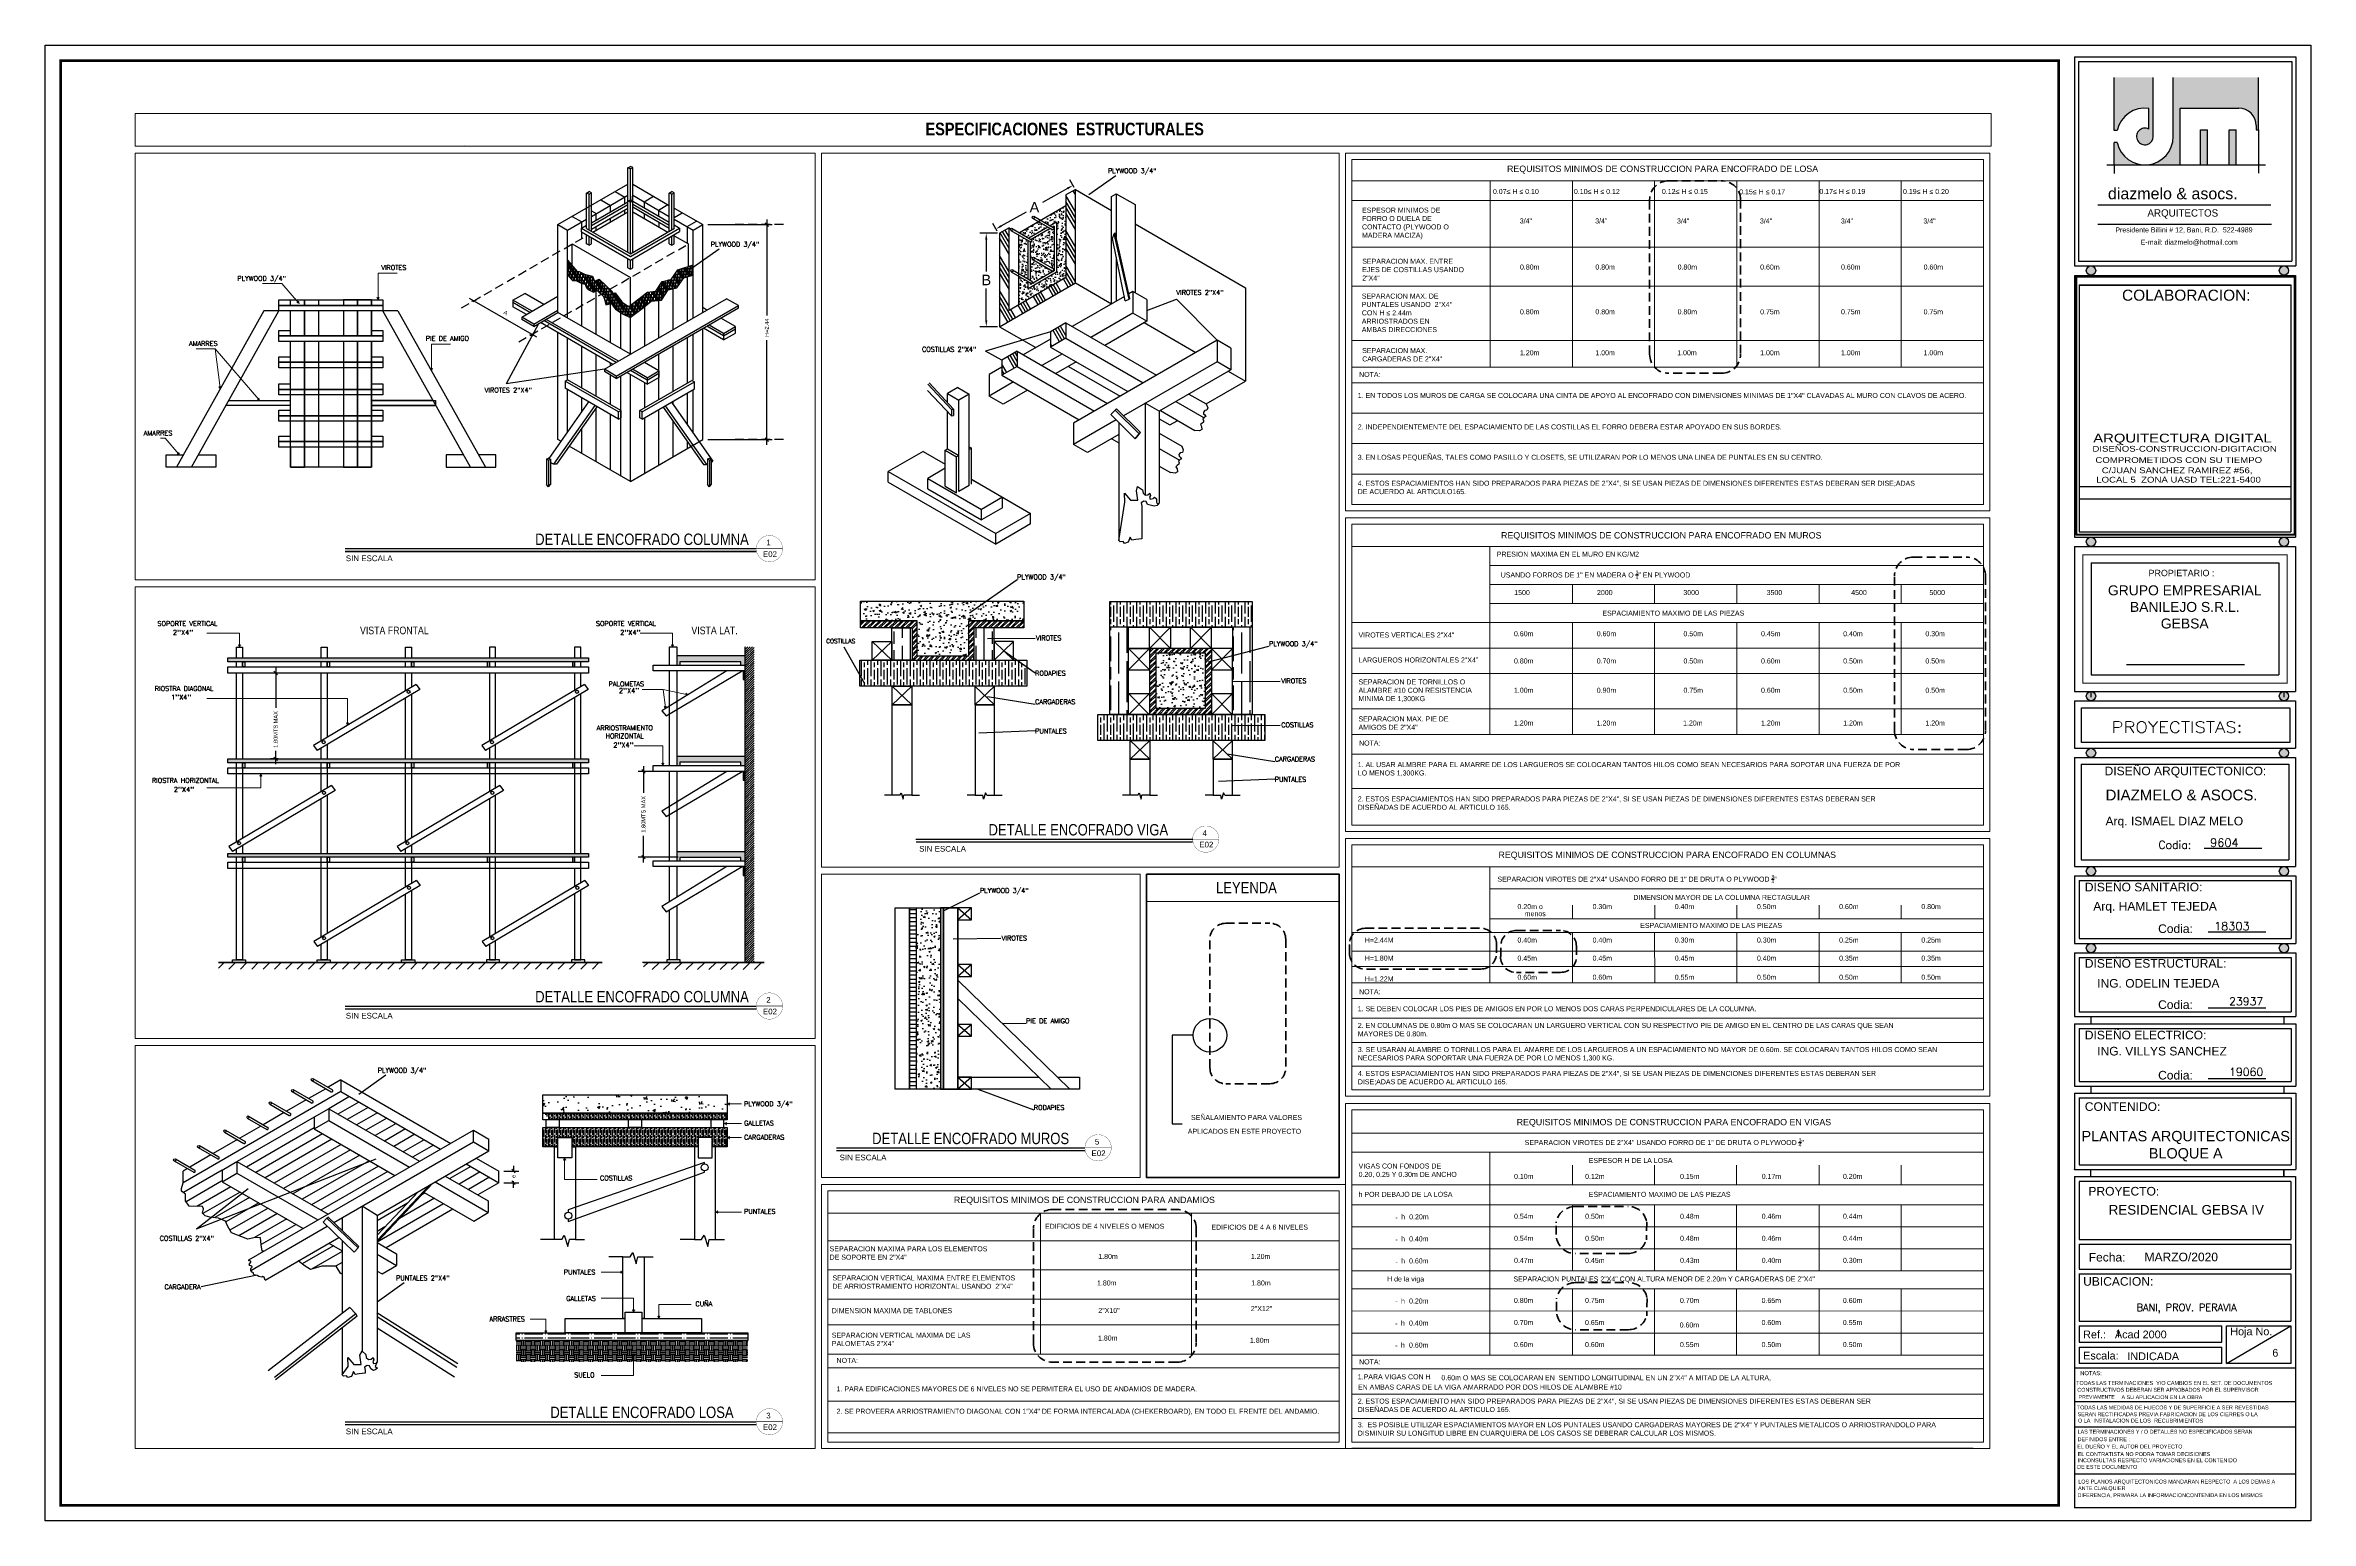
# Model space of a CAD drawing. Header units: feet. Extents: x 317 to 512, y -141 to 162.
# Drawn here: x 388 to 452.5, y -140.6 to -98.6 of the extents above; entities that cross this region are included whole.
import ezdxf
from ezdxf.enums import TextEntityAlignment as Align

# ---------------------------------------------------------------- set-up
doc = ezdxf.new("R2010")
doc.units = ezdxf.units.FT
doc.header["$MEASUREMENT"] = 0
for name, pattern in [('ACAD_ISO02W100', [15, 12, -3]), ('CONTINUA', [0]), ('HIDDEN2', [0.1875, 0.125, -0.0625])]:
    doc.linetypes.add(name, pattern=pattern)
for name, color, linetype in [('1', 1, 'Continuous'), ('DIM', 10, 'Continuous'), ('HOJA', 7, 'Continuous'), ('MARCO', 1, 'Continuous'), ('MUROS', 7, 'Continuous'), ('TARGETA', 3, 'Continuous'), ('TARJETA2', 1, 'Continuous'), ('TEXT', 2, 'Continuous'), ('TEXTO', 2, 'Continuous'), ('TEXTOS', 3, 'Continuous'), ('TEXXT', 2, 'Continuous')]:
    doc.layers.add(name, color=color, linetype=linetype)
for name, color, linetype, lineweight in [('2-Detalles', 253, 'Continuous', 9), ('5-Dimension', 1, 'Continuous', 15), ('6-Textos', 7, 'Continuous', 20), ('Dimension', 7, 'Continuous', 5), ('TORNHATH', 1, 'Continuous', 15)]:
    doc.layers.add(name, color=color, linetype=linetype, lineweight=lineweight)
doc.styles.add('ARIAL', font='arial.ttf', dxfattribs={"height": 0.115})
doc.styles.add('DAMIAN', font='arial.ttf', dxfattribs={"height": 0.12})
doc.styles.add('DIMTEXT', font='dim', dxfattribs={"width": 0.75, "bigfont": 'special'})
doc.styles.add('ROMANS', font='romans.shx')
doc.styles.get("Standard").update_dxf_attribs({"font": 'arial.ttf'})
doc.styles.add('TITTEXTM', font='romanc.shx')
doc.dimstyles.new('ROMANS', dxfattribs={"dimscale": 0, "dimtxt": 0.15, "dimasz": 0.1, "dimexe": 0.15, "dimexo": 0.15, "dimgap": 0.1, "dimtad": 1, "dimzin": 4, "dimdsep": 46, "dimtxsty": 'ROMANS', "dimblk": 'OBLIQUE', "dimcen": 0.19, "dimdle": 0.15, "dimclrd": 1, "dimclre": 1, "dimclrt": 2, "dimaunit": 1, "dimadec": 0, "dimazin": 1, "dimtfac": 1, "dimtofl": 0, "dimtmove": 2, "dimatfit": 3, "dimldrblk": 'OPEN30', "dimfxl": 1, "dimtolj": 1, "dimtzin": 1, "dimarcsym": 0})
doc.dimstyles.get("Standard").update_dxf_attribs({"dimtxt": 0.18, "dimasz": 0.18, "dimexe": 0.18, "dimexo": 0.0625, "dimgap": 0.09, "dimtad": 0, "dimtih": 1, "dimtoh": 1, "dimdec": 4, "dimzin": 0, "dimdsep": 46, "dimtxsty": 'Standard', "dimcen": 0.09, "dimadec": 0, "dimazin": 0, "dimtfac": 1, "dimtdec": 4, "dimtofl": 0, "dimtmove": 0, "dimatfit": 3, "dimfxl": 1, "dimtolj": 1, "dimtzin": 0, "dimarcsym": 0})
pattern_1 = [(90, (-10484.73678, 7196.02076), (0.279936, -2e-17), [0.46656, -0.093312]), (90, (-10484.64346, 7195.92744), (0.279936, -2e-17), [0.279936, -0.069984, 0.139968, -0.069984]), (90, (-10484.55015, 7195.78748), (0.279936, -2e-17), [0.46656, -0.093312])]

# ---------------------------------------------------------------- blocks, each defined once
blk = doc.blocks.new('_Oblique')
at = {"color": 0, "linetype": 'ByBlock', "lineweight": -2}
blk.add_line((-0.5, -0.5), (0.5, 0.5), dxfattribs=at)
blk = doc.blocks.new('*D20')
at = {"layer": '5-Dimension', "color": 1, "lineweight": -2, "transparency": 16777216}
blk.add_line((400.041, -105.81), (401.953, -106.915), dxfattribs=at)
at = {"layer": 'DEFPOINTS', "color": 0, "transparency": 16777216}
for p in [(400.17, -105.885), (401.823, -106.84), (401.823, -106.84)]:
    blk.add_point(p, dxfattribs=at)
at = {"layer": '5-Dimension', "color": 1, "lineweight": -2, "transparency": 16777216, "xscale": 0.1, "yscale": 0.1, "zscale": 0.1}
for p, rotation in [((400.17, -105.885), 149.9999999999264), ((401.823, -106.84), 329.9999999999264)]:
    blk.add_blockref('_Oblique', p, dxfattribs=dict(at, rotation=rotation))
at = {"layer": '5-Dimension', "color": 2, "transparency": 16777216, "insert": (401.076, -106.226), "char_height": 0.115, "attachment_point": 5, "rotation": 330, "style": 'ARIAL'}
blk.add_mtext('\\A1;A', dxfattribs=at)
blk = doc.blocks.new('_Open30')
at = {"layer": 'DIM', "color": 0, "lineweight": -2}
for p, q in [((-1, 0.27), (0, 0)), ((0, 0), (-1, -0.27)), ((0, 0), (-1, 0))]:
    blk.add_line(p, q, dxfattribs=at)
blk = doc.blocks.new('*D21')
at = {"layer": '5-Dimension', "color": 1, "lineweight": -2, "transparency": 16777216}
for p, q in [((406.838, -103.717), (408.664, -103.717)), ((408.514, -103.567), (408.514, -106.302)), ((408.514, -109.986), (408.514, -107.003)), ((406.838, -109.836), (408.664, -109.836))]:
    blk.add_line(p, q, dxfattribs=at)
at = {"layer": 'DEFPOINTS', "color": 0, "transparency": 16777216}
for p in [(406.688, -103.717), (406.688, -109.836), (408.514, -109.836)]:
    blk.add_point(p, dxfattribs=at)
at = {"layer": '5-Dimension', "color": 1, "lineweight": -2, "transparency": 16777216, "xscale": 0.1, "yscale": 0.1, "zscale": 0.1}
for p, rotation in [((408.514, -103.717), 90), ((408.514, -109.836), 270)]:
    blk.add_blockref('_Oblique', p, dxfattribs=dict(at, rotation=rotation))
at = {"layer": '5-Dimension', "color": 2, "transparency": 16777216, "insert": (408.514, -106.652), "char_height": 0.115, "attachment_point": 5, "rotation": 90, "style": 'ARIAL'}
blk.add_mtext('\\A1;H=2.44', dxfattribs=at)
blk = doc.blocks.new('*D22')
at = {"layer": '5-Dimension', "color": 1, "lineweight": -2, "transparency": 16777216}
for p, q in [((401.028, -130.659), (401.45, -130.659)), ((401.3, -130.509), (401.3, -130.671)), ((401.028, -130.99), (401.45, -130.99)), ((401.3, -131.14), (401.3, -130.948))]:
    blk.add_line(p, q, dxfattribs=at)
at = {"layer": 'DEFPOINTS', "color": 0, "transparency": 16777216}
for p in [(400.878, -130.659), (400.878, -130.99), (401.3, -130.99)]:
    blk.add_point(p, dxfattribs=at)
at = {"layer": '5-Dimension', "color": 1, "lineweight": -2, "transparency": 16777216, "xscale": 0.1, "yscale": 0.1, "zscale": 0.1}
for p, rotation in [((401.3, -130.659), 90), ((401.3, -130.99), 270)]:
    blk.add_blockref('_Oblique', p, dxfattribs=dict(at, rotation=rotation))
at = {"layer": '5-Dimension', "color": 2, "transparency": 16777216, "insert": (401.3, -130.81), "char_height": 0.115, "attachment_point": 5, "rotation": 90, "style": 'ARIAL'}
blk.add_mtext('\\A1;e', dxfattribs=at)
blk = doc.blocks.new('*D23')
at = {"layer": '5-Dimension', "color": 1, "lineweight": -2, "transparency": 16777216}
for p, q in [((394.604, -116.481), (394.38, -116.481)), ((394.53, -116.331), (394.53, -117.475)), ((394.604, -118.926), (394.38, -118.926)), ((394.53, -119.076), (394.53, -118.701))]:
    blk.add_line(p, q, dxfattribs=at)
at = {"layer": 'DEFPOINTS', "color": 0, "transparency": 16777216}
for p in [(394.754, -116.481), (394.53, -118.926), (394.754, -118.926)]:
    blk.add_point(p, dxfattribs=at)
at = {"layer": '5-Dimension', "color": 1, "lineweight": -2, "transparency": 16777216, "xscale": 0.1, "yscale": 0.1, "zscale": 0.1}
for p, rotation in [((394.53, -116.481), 90), ((394.53, -118.926), 270)]:
    blk.add_blockref('_Oblique', p, dxfattribs=dict(at, rotation=rotation))
at = {"layer": '5-Dimension', "color": 2, "transparency": 16777216, "insert": (394.53, -118.088), "char_height": 0.115, "attachment_point": 5, "rotation": 90, "style": 'ARIAL'}
blk.add_mtext('\\A1;1.80MTS MAX', dxfattribs=at)
blk = doc.blocks.new('*D24')
at = {"layer": '5-Dimension', "color": 1, "lineweight": -2, "transparency": 16777216}
for p, q in [((405.985, -119.28), (404.852, -119.28)), ((405.002, -119.13), (405.002, -119.889)), ((405.002, -121.875), (405.002, -121.116)), ((405.985, -121.725), (404.852, -121.725))]:
    blk.add_line(p, q, dxfattribs=at)
at = {"layer": 'DEFPOINTS', "color": 0, "transparency": 16777216}
for p in [(406.135, -119.28), (405.002, -121.725), (406.135, -121.725)]:
    blk.add_point(p, dxfattribs=at)
at = {"layer": '5-Dimension', "color": 1, "lineweight": -2, "transparency": 16777216, "xscale": 0.1, "yscale": 0.1, "zscale": 0.1}
for p, rotation in [((405.002, -119.28), 90), ((405.002, -121.725), 270)]:
    blk.add_blockref('_Oblique', p, dxfattribs=dict(at, rotation=rotation))
at = {"layer": '5-Dimension', "color": 2, "transparency": 16777216, "insert": (405.002, -120.503), "char_height": 0.115, "attachment_point": 5, "rotation": 90, "style": 'ARIAL'}
blk.add_mtext('\\A1;1.80MTS MAX', dxfattribs=at)
blk = doc.blocks.new('*D25')
at = {"color": 0, "lineweight": -2, "transparency": 16777216}
for p, q in [((415.079, -103.961), (414.581, -103.961)), ((414.761, -104.141), (414.761, -105.052)), ((414.761, -106.443), (414.761, -105.532)), ((415.079, -106.623), (414.581, -106.623))]:
    blk.add_line(p, q, dxfattribs=at)
at = {"color": 0, "transparency": 16777216}
for points in [[(414.731, -104.141), (414.791, -104.141), (414.761, -103.961)], [(414.731, -106.443), (414.791, -106.443), (414.761, -106.623)]]:
    blk.add_solid(points, dxfattribs=at)
at = {"layer": 'DEFPOINTS', "color": 0, "transparency": 16777216}
for p in [(415.141, -103.961), (414.761, -106.623), (415.141, -106.623)]:
    blk.add_point(p, dxfattribs=at)
at = {"color": 0, "transparency": 16777216, "insert": (414.761, -105.292), "char_height": 0.3, "attachment_point": 5}
blk.add_mtext('\\A1;B', dxfattribs=at)
blk = doc.blocks.new('*D26')
at = {"color": 0, "lineweight": -2, "transparency": 16777216}
for p, q in [((417.267, -102.662), (417.142, -102.441)), ((417.074, -102.686), (416.362, -103.09)), ((415.069, -103.907), (414.944, -103.686)), ((415.189, -103.754), (415.902, -103.35))]:
    blk.add_line(p, q, dxfattribs=at)
at = {"color": 0, "transparency": 16777216}
for points in [[(417.059, -102.66), (417.089, -102.712), (417.231, -102.598)], [(415.175, -103.728), (415.204, -103.78), (415.033, -103.843)]]:
    blk.add_solid(points, dxfattribs=at)
at = {"layer": 'DEFPOINTS', "color": 0, "transparency": 16777216}
for p in [(417.231, -102.598), (417.298, -102.716), (415.1, -103.961)]:
    blk.add_point(p, dxfattribs=at)
at = {"color": 0, "transparency": 16777216, "insert": (416.132, -103.22), "char_height": 0.3, "attachment_point": 5}
blk.add_mtext('\\A1;A', dxfattribs=at)
blk = doc.blocks.new('A$C6FFE63EF')
at = {"layer": 'TEXTO', "ltscale": 0.05}
h = blk.add_hatch(color=256, dxfattribs=at)
h.paths.add_polyline_path([(1.319, 2.87), (1.319, 2.479, 3.622679), (1.401, 2.342), (1.401, 3.449), (0.672, 3.449), (0.672, 2.457), (0.725, 2.457, -0.391497)])
h.paths.add_polyline_path([(1.246, 1.809, -0.351969), (0.725, 2.227), (0.672, 2.227), (0.672, 1.809)])
h.paths.add_polyline_path([(1.91, 2.875), (3.008, 2.875, -0.414214), (3.336, 2.547), (3.336, 2.466), (3.377, 2.466), (3.377, 3.449), (1.779, 3.449), (1.779, 2.342, -0.414214), (1.246, 1.809), (1.91, 1.809)])
h.paths.add_polyline_path([(2.418, 2.465), (2.287, 2.465), (2.287, 1.809), (2.418, 1.809)], flags=17)
h.paths.add_polyline_path([(2.959, 2.465), (2.828, 2.465), (2.828, 1.809), (2.959, 1.809)], flags=17)
for p, q in [((0.671, 2.456), (0.671, 3.448)), ((1.401, 2.341), (1.401, 3.448)), ((1.778, 2.341), (1.778, 3.448)), ((3.377, 2.465), (3.377, 3.448)), ((1.319, 2.479), (1.319, 2.869)), ((1.909, 1.808), (1.909, 2.874)), ((1.909, 2.874), (3.008, 2.874)), ((0.725, 2.456), (0.671, 2.456)), ((0.671, 1.808), (0.671, 2.227)), ((0.725, 2.227), (0.671, 2.227)), ((2.287, 1.808), (2.287, 2.464)), ((2.287, 2.464), (2.418, 2.464)), ((2.418, 1.808), (2.418, 2.464)), ((2.828, 1.808), (2.828, 2.464)), ((2.828, 2.464), (2.959, 2.464)), ((2.959, 1.808), (2.959, 2.464)), ((3.336, 2.546), (3.336, 2.465)), ((3.336, 2.465), (3.377, 2.465)), ((3.377, 2.465), (3.377, 1.653)), ((0.534, 1.808), (3.512, 1.808)), ((0.671, 1.808), (0.671, 1.647)), ((0.362, 1.057), (3.61, 1.057)), ((0.362, 0.698), (3.622, 0.698))]:
    blk.add_line(p, q, dxfattribs=at)
for centre, radius, start, end in [((1.245, 2.341), 0.533, 82.0412, 167.5619), ((3.008, 2.546), 0.328, 0, 90), ((1.245, 2.341), 0.533, 192.4381, 0), ((1.245, 2.341), 0.156, 61.7263, 0)]:
    blk.add_arc(centre, radius, start, end, dxfattribs=at)
at = {"layer": 'TEXTO', "ltscale": 0.3, "width": 13.01141, "attachment_point": 1}
for s, insert, char_height in [('{\\fSwis721 Blk BT|b0|i0|c0|p34;diazmelo & asocs.}', (0.552, 1.378), 0.21489), ('{\\fComic Sans MS|b0|i0|c0|p66;ARQUITECTOS}', (1.293, 0.975), 0.13753), ('{\\fArial|b0|i0|c0|p34;Presidente Billini # 12, Bani, R.D.  522-4989}', (0.69, 0.636), 0.09455), ('{\\fArial|b0|i0|c0|p34;E-mail: diazmelo@hotmail.com}', (1.167, 0.405), 0.09455)]:
    blk.add_mtext(s, dxfattribs=dict(at, insert=insert, char_height=char_height))

msp = doc.modelspace()

# ---------------------------------------------------------------- hatches: boundary and pattern name
h = msp.add_hatch()
h.set_pattern_fill('ANSI34', color=8, scale=0.663057, angle=75, style=0)
h.set_pattern_definition([(120, (-384.1764, -702.83947), (-0.43066793, -0.24864624), []), (120, (-384.14607, -702.72625), (-0.43066793, -0.24864624), []), (120, (-384.11573, -702.61303), (-0.43066793, -0.24864624), []), (120, (-384.0854, -702.4998), (-0.43066793, -0.24864624), [])])
h.paths.add_polyline_path([(415.4089, -103.80674), (415.14143, -103.96117), (415.14143, -106.62255), (417.29783, -105.37755), (417.29783, -102.71617), (417.03036, -102.87059), (417.03036, -105.22312), (415.4089, -106.15927)])
h.paths.add_polyline_path([(415.64208, -107.32165), (415.20462, -107.57422), (415.20462, -108.00521), (415.64208, -107.75264)])
h.paths.add_polyline_path([(417.02991, -106.94786), (417.02991, -106.51687), (416.59246, -106.76944), (416.59246, -107.20043)], flags=17)
h = msp.add_hatch()
h.set_pattern_fill('AR-CONC', color=256, scale=0.033153, angle=75, style=0)
h.set_pattern_definition([(125, (-384.1764, -702.83947), (0.081640343, 0.224304998), [0.024864624, -0.27351087]), (70, (-384.1764, -702.83947), (-0.252781494, 0.020109896), [0.0198917, -0.218808694]), (175.4514, (-384.1696, -702.82078), (-0.17114096, 0.244415025), [0.02113168, -0.23244847]), (121.1842, (-384.24045, -702.8223), (0.14457997, 0.32756199), [0.03729694, -0.4102663]), (171.6356, (-384.2284, -702.795), (-0.23174397, 0.3828937), [0.03169752, -0.34867265]), (66.1842, (-384.24045, -702.8223), (-0.23174427, 0.38289352), [0.02983755, -0.32821304]), (96, (-384.21586, -702.79458), (0.180149474, 0.15660155), [0.024864624, -0.27351087]), (41, (-384.21586, -702.79458), (-0.211338205, 0.14013941), [0.0198917, -0.218808694]), (146.4514, (-384.20085, -702.78153), (-0.0311885, 0.29674098), [0.02113168, -0.23244847]), (112.5, (-384.1764, -702.83947), (-0.1055598014, 0.03245821), [0, -0.216156467, 0, -0.222123977, 0, -0.219637515]), (82.5, (-384.1764, -702.83947), (-0.103730257, 0.118086054), [0, -0.12664382, 0, -0.211183542, 0, -0.083710902]), (42.5, (-384.19554, -702.91088), (0.053027871, 0.169011564), [0, -0.08288208, 0, -0.258592093, 0, -0.343131815]), (32.5, (-384.20412, -702.9429), (0.017983986, 0.195344332), [0, -0.107746705, 0, -0.171731672, 0, -0.243673318])])
h.paths.add_polyline_path([(416.69883, -103.7587), (416.6511, -103.78625), (416.66337, -103.79334, -1.10727903), (416.63022, -103.85076), (416.58479, -103.82454), (416.04015, -104.13899), (416.04639, -104.14259, -1.04253187), (416.01662, -104.20215), (416.01662, -105.2963), (416.05623, -105.31916, -1.10727903), (416.02307, -105.37659), (416.01662, -105.37286), (416.01662, -105.42559), (416.69883, -105.03172)], flags=17)
h.paths.add_polyline_path([(416.12232, -104.65375), (416.66794, -104.96876, -1.10727903), (416.63479, -105.02618), (416.08849, -104.71078, -0.29199577), (416.06919, -104.68055, -0.61561312)], flags=16)
h.paths.add_polyline_path([(415.95031, -104.16368), (415.68509, -104.01055), (415.68509, -105.10489), (415.95031, -105.25801)], flags=17)
h.paths.add_polyline_path([(415.95031, -105.33458), (415.68509, -105.18145), (415.68509, -105.99982), (417.03036, -105.22312), (417.03036, -103.18448), (416.31957, -103.59485), (416.58479, -103.74797), (416.76513, -103.64386), (416.76513, -105.07), (415.95031, -105.54044)])
h.paths.add_polyline_path([(416.51849, -103.78625), (416.25327, -103.63313), (415.70862, -103.94758), (415.97385, -104.1007)], flags=17)
h = msp.add_hatch()
h.set_pattern_fill('AR-CONC', color=256, scale=0.002333)
h.set_pattern_definition([(50, (-10481.1051, 7197.03284), (0.425000396, -0.037182699), [0.04443984, -0.48883824]), (355, (-10481.1051, 7197.03284), (-0.082215854, 0.445697409), [0.035551872, -0.391071955]), (100.4514447, (-10481.06967, 7197.02974), (0.342784541, 0.408514692), [0.037768053, -0.415448923]), (46.1842, (-10481.1051, 7197.15134), (0.632373187, -0.098076343), [0.06665976, -0.73325736]), (96.6355576, (-10481.0524, 7197.1432), (0.553816364, 0.577195663), [0.056652102, -0.623173947]), (351.184151, (-10481.1051, 7197.15134), (0.553816364, 0.577195663), [0.05332773, -0.586605263]), (21, (-10481.04583, 7197.1217), (0.353686052, -0.238564254), [0.04443984, -0.48883824]), (326, (-10481.04583, 7197.1217), (0.144171772, 0.429673687), [0.035551872, -0.391070592]), (71.451445, (-10481.01636, 7197.10184), (0.497857823, 0.191109435), [0.037768053, -0.415448206]), (37.5, (-10481.10508, 7197.03284), (0.0072050937, 0.1972499947), [0, -0.3863303424, 0, -0.396995904, 0, -0.39255192]), (7.5, (-10481.10508, 7197.03284), (0.1558769087, 0.233701245), [0, -0.2263469184, 0, -0.3774423744, 0, -0.149614128]), (327.5, (-10481.23722, 7197.03284), (0.3163057404, -0.013364014), [0, -0.1481328, 0, -0.462174336, 0, -0.613269792]), (317.5, (-10481.29647, 7197.03284), (0.3455557543, 0.059314918), [0, -0.19257264, 0, -0.3069311616, 0, -0.435510432])])
h.paths.add_polyline_path([(414.26038, -114.99243), (414.40587, -114.99243), (415.83499, -114.99243), (415.83499, -114.43123), (411.18241, -114.43123), (411.18241, -114.99243), (412.79339, -114.99243), (412.79339, -116.00391), (414.26038, -116.00391)])
h = msp.add_hatch()
h.set_pattern_fill('GOST_WOOD', color=256, scale=0.046656)
h.set_pattern_definition(pattern_1)
h.paths.add_polyline_path([(418.27939, -114.44908), (418.27939, -115.17784), (422.3282, -115.17784), (422.3282, -114.44908)])
h = msp.add_hatch()
h.set_pattern_fill('ANSI32', color=256, scale=0.011664)
h.set_pattern_definition([(45, (-10481.10508, 7197.03284), (-0.07855928055, 0.07855928055), []), (45, (-10481.05271, 7197.03284), (-0.07855928055, 0.07855928055), [])])
h.paths.add_polyline_path([(412.79339, -114.99243), (412.6479, -114.99243), (411.18241, -114.99243), (411.18241, -115.19836), (412.6479, -115.19836), (412.6479, -116.11293), (414.40587, -116.11293), (414.40587, -115.19836), (414.98175, -115.19836), (415.83499, -115.19836), (415.83499, -114.99243), (414.26038, -114.99243), (414.26038, -116.00391), (412.79339, -116.00391)])
h = msp.add_hatch()
h.set_pattern_fill('GOST_WOOD', color=256, scale=0.11664)
h.set_pattern_definition([(90, (-10481.1051, 7197.03284), (0.69984, -4e-17), [1.1664, -0.23328]), (90, (-10480.8718, 7196.79956), (0.69984, -4e-17), [0.69984, -0.17496, 0.34992, -0.17496]), (90, (-10480.6385, 7196.44964), (0.69984, -4e-17), [1.1664, -0.23328])])
h.paths.add_polyline_path([(412.6479, -115.19836), (412.07202, -115.19836), (412.07202, -116.11293), (412.6479, -116.11293)])
h.paths.add_polyline_path([(414.98175, -115.57994), (414.98175, -115.19836), (414.40587, -115.19836), (414.40587, -116.11293), (414.98175, -116.11293)])
h = msp.add_hatch()
h.set_pattern_fill('GOST_WOOD', color=256, scale=0.11664)
h.set_pattern_definition([(90, (-10484.7368, 7196.02076), (0.69984, -4e-17), [1.1664, -0.23328]), (90, (-10484.5035, 7195.7875), (0.69984, -4e-17), [0.69984, -0.17496, 0.34992, -0.17496]), (90, (-10484.2702, 7195.43756), (0.69984, -4e-17), [1.1664, -0.23328])])
h.paths.add_polyline_path([(418.80822, -115.78509), (418.80822, -115.17784), (418.27939, -115.17784), (418.27939, -117.6591), (418.80822, -117.6591)])
h.paths.add_polyline_path([(422.3282, -116.71693), (421.77299, -116.7221), (421.77299, -117.6591), (422.3282, -117.6591)])
h.paths.add_polyline_path([(422.3282, -115.84026), (421.77299, -115.98355), (421.77299, -116.7221), (422.3282, -116.71693)])
h.paths.add_polyline_path([(422.3282, -115.17784), (421.77299, -115.17784), (421.77299, -115.78509), (421.77299, -115.98355), (422.3282, -115.84026)])
h = msp.add_hatch()
h.set_pattern_fill('AR-CONC', color=256, scale=0.00144)
h.set_pattern_definition([(50, (-6331.22683, 4408.88846), (0.2623459234, -0.022952283), [0.027432, -0.301752]), (355, (-6331.22683, 4408.88846), (-0.050750527, 0.275121857), [0.0219456, -0.241402441]), (100.4514447, (-6331.20497, 4408.88655), (0.211595396, 0.252169563), [0.023313613, -0.256449952]), (46.1842, (-6331.22683, 4408.9616), (0.390353819, -0.060540952), [0.041148, -0.452628]), (96.6355576, (-6331.1943, 4408.95657), (0.341861953, 0.35629362), [0.034970433, -0.384675276]), (351.184151, (-6331.22683, 4408.9616), (0.341861953, 0.35629362), [0.032918353, -0.362102014]), (21, (-6331.19026, 4408.94333), (0.2183247234, -0.1472618854), [0.027432, -0.301752]), (326, (-6331.19026, 4408.94333), (0.088994921, 0.265230671), [0.0219456, -0.2414016]), (71.451445, (-6331.17207, 4408.93105), (0.307319644, 0.117968787), [0.023313613, -0.25644951]), (37.5, (-6331.226835, 4408.88846), (0.0044475887, 0.121759256), [0, -0.23847552, 0, -0.2450592, 0, -0.242316]), (7.5, (-6331.22683, 4408.88846), (0.096220314, 0.1442600277), [0, -0.13972032, 0, -0.23298912, 0, -0.0923544]), (327.5, (-6331.3084, 4408.88846), (0.195250457, -0.0082493913), [0, -0.09144, 0, -0.2852928, 0, -0.3785616]), (317.5, (-6331.34498, 4408.88846), (0.2133060212, 0.036614147), [0, -0.118872, 0, -0.18946368, 0, -0.2688336])])
h.paths.add_polyline_path([(403.43951, -121.61432), (393.1716, -121.61432), (393.1716, -121.72323), (403.43951, -121.72323)])
h.paths.add_polyline_path([(403.43951, -118.92597), (393.1716, -118.92597), (393.1716, -119.03487), (403.43951, -119.03487)])
h.paths.add_polyline_path([(403.43951, -116.05234), (393.1716, -116.05234), (393.1716, -116.16125), (403.43951, -116.16125)])
h = msp.add_hatch()
h.set_pattern_fill('AR-CONC', color=256, scale=0.00144)
h.set_pattern_definition([(50, (-6332.38476, 4408.9205), (0.2623459234, -0.022952283), [0.027432, -0.301752]), (355, (-6332.38476, 4408.9205), (-0.050750527, 0.275121857), [0.0219456, -0.241402441]), (100.4514447, (-6332.3629, 4408.9186), (0.211595396, 0.252169563), [0.023313613, -0.256449952]), (46.1842, (-6332.38476, 4408.99366), (0.390353819, -0.060540952), [0.041148, -0.452628]), (96.6355576, (-6332.35223, 4408.9886), (0.341861953, 0.35629362), [0.034970433, -0.384675276]), (351.184151, (-6332.38476, 4408.99366), (0.341861953, 0.35629362), [0.032918353, -0.362102014]), (21, (-6332.34819, 4408.97537), (0.2183247234, -0.1472618854), [0.027432, -0.301752]), (326, (-6332.3482, 4408.97537), (0.088994921, 0.265230671), [0.0219456, -0.2414016]), (71.451445, (-6332.33, 4408.9631), (0.307319644, 0.117968787), [0.023313613, -0.25644951]), (37.5, (-6332.38476, 4408.92051), (0.0044475887, 0.121759256), [0, -0.23847552, 0, -0.2450592, 0, -0.242316]), (7.5, (-6332.38476, 4408.92051), (0.096220314, 0.1442600277), [0, -0.13972032, 0, -0.23298912, 0, -0.0923544]), (327.5, (-6332.46633, 4408.92051), (0.195250457, -0.0082493913), [0, -0.09144, 0, -0.2852928, 0, -0.3785616]), (317.5, (-6332.5029, 4408.92051), (0.2133060212, 0.036614147), [0, -0.118872, 0, -0.18946368, 0, -0.2688336])])
h.paths.add_polyline_path([(407.8879, -121.55943), (405.94856, -121.55943), (405.94856, -121.82783), (406.03807, -121.82783), (406.03807, -121.73572), (407.77222, -121.73572), (407.77222, -121.82783), (407.8879, -121.82783)])
h.paths.add_polyline_path([(407.8879, -118.84658), (405.94856, -118.84658), (405.94856, -119.11498), (406.03807, -119.11498), (406.03807, -119.02287), (407.77222, -119.02287), (407.77222, -119.11498), (407.8879, -119.11498)])
h.paths.add_polyline_path([(407.8879, -115.98665), (405.94856, -115.98665), (405.94856, -116.25505), (406.03807, -116.25505), (406.03807, -116.16295), (407.77222, -116.16295), (407.77222, -116.25505), (407.8879, -116.25505)])
h = msp.add_hatch()
h.set_pattern_fill('ANSI31', color=256, scale=0.0144)
h.set_pattern_definition([(45, (-6332.384764, 4408.92051), (-0.03232892204, 0.03232892204), [])])
h.paths.add_polyline_path([(408.14941, -115.73254), (407.8879, -115.73254), (407.8879, -118.84658), (407.8904, -119.11498), (407.8904, -119.2801), (407.8904, -119.52857), (407.88935, -121.7148), (407.8904, -121.82783), (407.8904, -121.99295), (407.8904, -122.24142), (407.8879, -124.71988), (408.14941, -124.71988)])
h = msp.add_hatch()
h.set_pattern_fill('ANSI32', color=256, scale=0.011664)
h.set_pattern_definition([(45, (-10484.73678, 7196.02076), (-0.07855928055, 0.07855928055), []), (45, (-10484.6844, 7196.02076), (-0.07855928055, 0.07855928055), [])])
h.paths.add_polyline_path([(421.17262, -115.78509), (420.58019, -115.78509), (420.57777, -115.78755), (420.57777, -115.78509), (419.41101, -115.78509), (419.40859, -115.78755), (419.40859, -117.6591), (421.17262, -117.6591)])
h.paths.add_polyline_path([(419.59388, -115.91099), (420.99474, -115.91099), (420.99474, -117.49579), (419.59388, -117.49579)], flags=16)
h = msp.add_hatch()
h.set_pattern_fill('AR-CONC', color=256, scale=0.002333)
h.set_pattern_definition([(50, (-10484.73678, 7196.02076), (0.425000396, -0.037182699), [0.04443984, -0.48883824]), (355, (-10484.73678, 7196.02076), (-0.082215854, 0.445697409), [0.035551872, -0.391071955]), (100.4514447, (-10484.70136, 7196.01766), (0.342784541, 0.408514692), [0.037768053, -0.415448923]), (46.1842, (-10484.7368, 7196.13926), (0.632373187, -0.098076343), [0.06665976, -0.73325736]), (96.6355576, (-10484.6841, 7196.1311), (0.553816364, 0.577195663), [0.056652102, -0.623173947]), (351.184151, (-10484.7368, 7196.13926), (0.553816364, 0.577195663), [0.05332773, -0.586605263]), (21, (-10484.67752, 7196.10964), (0.353686052, -0.238564254), [0.04443984, -0.48883824]), (326, (-10484.67752, 7196.10964), (0.144171772, 0.429673687), [0.035551872, -0.391070592]), (71.451445, (-10484.64805, 7196.08975), (0.497857823, 0.191109435), [0.037768053, -0.415448206]), (37.5, (-10484.73678, 7196.02076), (0.0072050937, 0.1972499947), [0, -0.3863303424, 0, -0.396995904, 0, -0.39255192]), (7.5, (-10484.73678, 7196.02076), (0.1558769087, 0.233701245), [0, -0.2263469184, 0, -0.3774423744, 0, -0.149614128]), (327.5, (-10484.86891, 7196.02076), (0.3163057404, -0.013364014), [0, -0.1481328, 0, -0.462174336, 0, -0.613269792]), (317.5, (-10484.92816, 7196.02076), (0.3455557543, 0.059314918), [0, -0.19257264, 0, -0.3069311616, 0, -0.435510432])])
h.paths.add_polyline_path([(419.59388, -115.91099), (419.59388, -117.49579), (420.99474, -117.49579), (420.99474, -115.91099)])
h = msp.add_hatch()
h.set_pattern_fill('GOST_WOOD', color=256, scale=0.046656)
h.set_pattern_definition([(90, (-10481.10508, 7197.03284), (0.279936, -2e-17), [0.46656, -0.093312]), (90, (-10481.01177, 7196.93952), (0.279936, -2e-17), [0.279936, -0.069984, 0.139968, -0.069984]), (90, (-10480.91846, 7196.79956), (0.279936, -2e-17), [0.46656, -0.093312])])
h.paths.add_polyline_path([(415.91387, -116.30375), (415.64128, -116.11293), (411.16447, -116.11293), (411.16447, -116.85231), (415.91387, -116.85231)])
h = msp.add_hatch()
h.set_pattern_fill('GOST_WOOD', color=256, scale=0.046656)
h.set_pattern_definition(pattern_1)
h.paths.add_polyline_path([(417.94138, -117.6591), (417.94138, -118.39848), (422.69078, -118.39848), (422.69078, -117.6591)])
h = msp.add_hatch()
h.set_pattern_fill('ACAD_ISO08W100', color=256, scale=0.023328)
h.set_pattern_definition([(0, (-10518.55692, 7187.31918), (0, 0.11664), [0.559872, -0.069984, 0.139968, -0.069984])])
h.paths.add_polyline_path([(412.5786, -128.32907), (412.76557, -128.32907), (412.76557, -123.16441), (412.5786, -123.16441)])
h = msp.add_hatch()
h.set_pattern_fill('AR-CONC', color=256, scale=0.002333)
h.set_pattern_definition([(50, (-10518.55692, 7187.3192), (0.425000396, -0.037182699), [0.04443984, -0.48883824]), (355, (-10518.5569, 7187.3192), (-0.082215854, 0.445697409), [0.035551872, -0.391071955]), (100.4514447, (-10518.5215, 7187.3161), (0.342784541, 0.408514692), [0.037768053, -0.415448923]), (46.1842, (-10518.5569, 7187.4377), (0.632373187, -0.098076343), [0.06665976, -0.73325736]), (96.6355576, (-10518.5042, 7187.4295), (0.553816364, 0.577195663), [0.056652102, -0.623173947]), (351.184151, (-10518.5569, 7187.4377), (0.553816364, 0.577195663), [0.05332773, -0.586605263]), (21, (-10518.49767, 7187.40806), (0.353686052, -0.238564254), [0.04443984, -0.48883824]), (326, (-10518.49767, 7187.40806), (0.144171772, 0.429673687), [0.035551872, -0.391070592]), (71.451445, (-10518.4682, 7187.3882), (0.497857823, 0.191109435), [0.037768053, -0.415448206]), (37.5, (-10518.55692, 7187.31918), (0.0072050937, 0.1972499947), [0, -0.3863303424, 0, -0.396995904, 0, -0.39255192]), (7.5, (-10518.55692, 7187.31918), (0.1558769087, 0.233701245), [0, -0.2263469184, 0, -0.3774423744, 0, -0.149614128]), (327.5, (-10518.68906, 7187.31918), (0.3163057404, -0.013364014), [0, -0.1481328, 0, -0.462174336, 0, -0.613269792]), (317.5, (-10518.7483, 7187.31918), (0.3455557543, 0.059314918), [0, -0.19257264, 0, -0.3069311616, 0, -0.435510432])])
h.paths.add_polyline_path([(413.45801, -123.16441), (412.76557, -123.16441), (412.76557, -128.32907), (413.45801, -128.32907)])
h = msp.add_hatch(color=256)
h.dxf.hatch_style = 1
h.paths.add_polyline_path([(413.54643, -123.16441), (413.45801, -123.16441), (413.45801, -128.32907), (413.54643, -128.32907)])
h = msp.add_hatch()
h.set_pattern_fill('ANSI31', color=256, scale=0.072)
h.set_pattern_definition([(45, (-6331.22683, 4408.88846), (-0.16164461, 0.16164461), [])])
h.paths.add_polyline_path([(403.82728, -124.71988), (392.90346, -124.71988), (392.90346, -124.90846), (403.82728, -124.90846)])
h = msp.add_hatch()
h.set_pattern_fill('ANSI31', color=256, scale=0.072)
h.set_pattern_definition([(45, (-6332.38476, 4408.9205), (-0.16164461, 0.16164461), [])])
h.paths.add_polyline_path([(408.43631, -124.71988), (406.04725, -124.71988), (406.04725, -124.72057), (405.67016, -124.72057), (405.00205, -124.7199), (405.00205, -124.92484), (408.43631, -124.92484)])
h = msp.add_hatch()
h.set_pattern_fill('AR-CONC', color=256, scale=0.00432)
h.set_pattern_definition([(50, (-19770.41096, 13401.4354), (0.78703777, -0.06885685), [0.082296, -0.905256]), (355, (-19770.411, 13401.4354), (-0.15225158, 0.825365571), [0.0658368, -0.724207324]), (100.4514447, (-19770.3454, 13401.42966), (0.634786187, 0.756508688), [0.069940838, -0.769349857]), (46.1842, (-19770.411, 13401.65485), (1.171061457, -0.181622857), [0.123444, -1.357884]), (96.6355576, (-19770.3134, 13401.6397), (1.02558586, 1.06888086), [0.1049113, -1.15402583]), (351.184151, (-19770.411, 13401.6549), (1.02558586, 1.06888086), [0.09875506, -1.08630604]), (21, (-19770.3012, 13401.6), (0.65497417, -0.441785656), [0.082296, -0.905256]), (326, (-19770.3012, 13401.6), (0.266984762, 0.795692014), [0.0658368, -0.7242048]), (71.451445, (-19770.24665, 13401.5632), (0.921958931, 0.353906362), [0.069940838, -0.76934853]), (37.5, (-19770.41096, 13401.4354), (0.013342766, 0.365277768), [0, -0.71542656, 0, -0.7351776, 0, -0.726948]), (7.5, (-19770.41096, 13401.4354), (0.288660942, 0.432780083), [0, -0.41916096, 0, -0.69896736, 0, -0.2770632]), (327.5, (-19770.65565, 13401.4354), (0.585751371, -0.024748174), [0, -0.27432, 0, -0.8558784, 0, -1.1356848]), (317.5, (-19770.7654, 13401.4354), (0.639918064, 0.109842441), [0, -0.356616, 0, -0.56839104, 0, -0.8065008])])
h.paths.add_polyline_path([(402.134, -128.48577), (402.134, -128.93548), (402.18695, -129.01291), (407.3848, -129.01291), (407.3848, -128.48577)])
h = msp.add_hatch()
h.set_pattern_fill('GOST_WOOD', color=256, scale=0.0216)
h.set_pattern_definition([(90, (-19770.41096, 13401.4354), (0.1296, -8e-18), [0.216, -0.0432]), (90, (-19770.36776, 13401.3922), (0.1296, -8e-18), [0.1296, -0.0324, 0.0648, -0.0324]), (90, (-19770.32456, 13401.3274), (0.1296, -8e-18), [0.216, -0.0432])])
h.paths.add_polyline_path([(407.38365, -129.01291), (402.18695, -129.01291), (402.31385, -129.19846), (407.38365, -129.19846)])
h.paths.add_polyline_path([(407.38365, -129.41771), (402.13455, -129.41771), (402.13455, -129.97192), (402.55999, -129.97192), (402.55999, -129.70498), (402.95934, -129.70498), (402.95934, -129.97192), (403.06845, -129.97192), (406.55887, -129.97192), (406.55887, -129.70498), (406.95822, -129.70498), (406.95822, -129.97192), (407.05523, -129.97192), (407.38365, -129.97192)])
h = msp.add_hatch()
h.set_pattern_fill('ACAD_ISO04W100', color=256, scale=0.0216)
h.set_pattern_definition([(0, (-19789.94401, 13397.42679), (0, 0.108), [0.5184, -0.0648, 0.0108, -0.0648])])
h.paths.add_polyline_path([(407.97021, -135.48307), (407.97021, -135.26759), (401.37674, -135.26759), (401.37674, -135.48307)])
h = msp.add_hatch()
h.set_pattern_fill('EARTH', color=256, scale=0.0216)
h.set_pattern_definition([(0, (-19789.94401, 13397.4268), (0.13716, 0.13716), [0.13716, -0.13716]), (0, (-19789.94401, 13397.47823), (0.13716, 0.13716), [0.13716, -0.13716]), (0, (-19789.94401, 13397.52966), (0.13716, 0.13716), [0.13716, -0.13716]), (90, (-19789.92687, 13397.54681), (-0.13716, 0.13716), [0.13716, -0.13716]), (90, (-19789.87543, 13397.54681), (-0.13716, 0.13716), [0.13716, -0.13716]), (90, (-19789.824, 13397.54681), (-0.13716, 0.13716), [0.13716, -0.13716])])
h.paths.add_polyline_path([(407.97021, -135.48307), (401.37674, -135.48307), (401.37674, -136.08854), (407.97021, -136.08854)])
at = {"layer": 'TEXTOS'}
h = msp.add_hatch(color=7, dxfattribs=at)
h.paths.add_polyline_path([(446.34795, -105.02608, 1), (446.08168, -105.02608, 1)])
h.paths.add_polyline_path([(451.84265, -105.02608, 1), (451.57638, -105.02608, 1)])
h = msp.add_hatch(color=7, dxfattribs=at)
h.paths.add_polyline_path([(446.34795, -112.74465, 1), (446.08168, -112.74465, 1)])
h.paths.add_polyline_path([(451.84265, -112.74465, 1), (451.57638, -112.74465, 1)])
h = msp.add_hatch(color=7, dxfattribs=at)
h.paths.add_polyline_path([(446.21482, -117.00307, 1), (446.21482, -117.26934, 1)])
h.paths.add_polyline_path([(451.70952, -117.00307, 1), (451.70952, -117.26934, 1)])
h = msp.add_hatch(color=7, dxfattribs=at)
h.paths.add_polyline_path([(446.21482, -118.62449, 1), (446.21482, -118.89076, 1)])
h.paths.add_polyline_path([(451.70952, -118.62449, 1), (451.70952, -118.89076, 1)])
h = msp.add_hatch(color=7, dxfattribs=at)
h.paths.add_polyline_path([(446.21482, -121.98858, 1), (446.21482, -122.25485, 1)])
h.paths.add_polyline_path([(451.70952, -121.98858, 1), (451.70952, -122.25485, 1)])
h = msp.add_hatch(color=7, dxfattribs=at)
h.paths.add_polyline_path([(446.21482, -124.17677, 1), (446.21482, -124.44304, 1)])
h.paths.add_polyline_path([(451.70952, -124.17677, 1), (451.70952, -124.44304, 1)])
at = {"layer": 'TORNHATH'}
for points in [[(395.17644, -105.93894), (395.13225, -105.93422), (395.19712, -105.96287), (395.17821, -105.89453)], [(397.44318, -105.82589), (397.47354, -105.79343), (397.44318, -105.85752), (397.41282, -105.79343)], [(392.94825, -108.3653), (392.91402, -108.33695), (392.95225, -108.39668), (392.97426, -108.32926)], [(398.96432, -107.8451), (398.99469, -107.81264), (398.96432, -107.87673), (398.93396, -107.81264)], [(394.05126, -108.69712), (394.00707, -108.6924), (394.07193, -108.72106), (394.05303, -108.65271)], [(391.77039, -110.24887), (391.7262, -110.24415), (391.79107, -110.27281), (391.77216, -110.20446)], [(393.49713, -115.71047), (393.46677, -115.67802), (393.49713, -115.7421), (393.52749, -115.67802)], [(405.82884, -115.71047), (405.79848, -115.67802), (405.82884, -115.7421), (405.8592, -115.67802)], [(406.23063, -117.08887), (406.19264, -117.11194), (406.26159, -117.09535), (406.20509, -117.0525)], [(396.57199, -117.93477), (396.54162, -117.90232), (396.57199, -117.9664), (396.60235, -117.90232)], [(405.62373, -117.4644), (405.5895, -117.43605), (405.62773, -117.49577), (405.64973, -117.42836)], [(405.55423, -119.08335), (405.52387, -119.05089), (405.55423, -119.11498), (405.5846, -119.05089)], [(394.10439, -119.38641), (394.07403, -119.41887), (394.10439, -119.35479), (394.13475, -119.41887)], [(407.41643, -128.74934), (407.44889, -128.7797), (407.3848, -128.74934), (407.44889, -128.71898)], [(407.32869, -129.30808), (407.36115, -129.33845), (407.29706, -129.30808), (407.36115, -129.27772)], [(402.75659, -130.31653), (402.72623, -130.34899), (402.75659, -130.2849), (402.78695, -130.34899)], [(407.41643, -129.70726), (407.44889, -129.73762), (407.3848, -129.70726), (407.44889, -129.6769)], [(407.08685, -131.82488), (407.11931, -131.85524), (407.05523, -131.82488), (407.11931, -131.79451)], [(404.38492, -133.53524), (404.35247, -133.5656), (404.41655, -133.53524), (404.35247, -133.50488)], [(404.72016, -134.64461), (404.68979, -134.61216), (404.72016, -134.67624), (404.75052, -134.61216)], [(405.4378, -134.82625), (405.46816, -134.79379), (405.4378, -134.85788), (405.40744, -134.79379)], [(402.22167, -135.23563), (402.19131, -135.20317), (402.22167, -135.26726), (402.25203, -135.20317)], [(404.72016, -135.89057), (404.68979, -135.92303), (404.72016, -135.85894), (404.75052, -135.92303)]]:
    msp.add_hatch(color=256, dxfattribs=at).paths.add_polyline_path(points)

# ---------------------------------------------------------------- linework, layer by layer
for p, q in [((404.5591, -102.09779, 0.74031), (404.62708, -102.05854, 0.74031)), ((404.5591, -103.1209, 0.74031), (404.5591, -102.09779, 0.74031)), ((404.62708, -102.12747, 0.74031), (404.5591, -102.09779, 0.74031)), ((404.69507, -102.08822, 0.74031), (404.62708, -102.05854, 0.74031)), ((404.62708, -102.12747, 0.74031), (404.69507, -102.08822, 0.74031)), ((404.62708, -103.01272, 0.74031), (404.62708, -102.12747, 0.74031)), ((404.69507, -103.0424, 0.74031), (404.69507, -102.08822, 0.74031)), ((403.38217, -102.81655, 0.74031), (403.45016, -102.77729, 0.74031)), ((403.38217, -103.82464, 0.74031), (403.38217, -102.81655, 0.74031)), ((403.45016, -102.84622, 0.74031), (403.38217, -102.81655, 0.74031)), ((403.51814, -102.80697, 0.74031), (403.45016, -102.77729, 0.74031)), ((403.45016, -102.84622, 0.74031), (403.51814, -102.80697, 0.74031)), ((403.45016, -103.86389, 0.74031), (403.45016, -102.84622, 0.74031)), ((403.51814, -103.90314, 0.74031), (403.51814, -102.80697, 0.74031)), ((403.51814, -103.66762, 0.74031), (404.5591, -103.06663, 0.74031)), ((403.51814, -103.74613, 0.74031), (404.55834, -103.14557, 0.74031)), ((404.5591, -103.05198, 0.74031), (404.62708, -103.01272, 0.74031)), ((404.5591, -104.50413, 0.74031), (404.5591, -103.05198, 0.74031)), ((404.62708, -103.08165, 0.74031), (404.5591, -103.05198, 0.74031)), ((404.62708, -102.91018, 0.74031), (404.62708, -103.08165, 0.74031)), ((404.69507, -103.0424, 0.74031), (404.62708, -103.01272, 0.74031)), ((404.62708, -103.08165, 0.74031), (404.69507, -103.0424, 0.74031)), ((404.62708, -104.54339, 0.74031), (404.62708, -103.08165, 0.74031)), ((404.69507, -104.50413, 0.74031), (404.69507, -103.0424, 0.74031)), ((404.69507, -103.04395, 0.74031), (405.73602, -103.64494, 0.74031)), ((404.69507, -103.50855, 0.74031), (404.69507, -103.11133, 0.74031)), ((404.69507, -103.13423, 0.74031), (405.73602, -103.73522, 0.74031)), ((405.73602, -102.81655, 0.74031), (405.80401, -102.77729, 0.74031)), ((405.73602, -103.90314, 0.74031), (405.73602, -102.81655, 0.74031)), ((405.80401, -102.84622, 0.74031), (405.73602, -102.81655, 0.74031)), ((405.872, -102.80697, 0.74031), (405.80401, -102.77729, 0.74031)), ((405.80401, -102.84622, 0.74031), (405.872, -102.80697, 0.74031)), ((405.80401, -103.86389, 0.74031), (405.80401, -102.84622, 0.74031)), ((405.872, -103.82464, 0.74031), (405.872, -102.80697, 0.74031)), ((403.236, -103.81875, 0.74031), (403.38217, -103.73435, 0.74031)), ((403.236, -103.81875, 0.74031), (404.62708, -104.62189, 0.74031)), ((403.236, -103.92073, 0.74031), (403.236, -103.81875, 0.74031)), ((403.38217, -103.82464, 0.74031), (404.62708, -104.54339, 0.74031)), ((403.51814, -103.84811, 0.74031), (404.5591, -103.24712, 0.74031)), ((403.56092, -103.92784, 0.74031), (404.5591, -103.35154, 0.74031)), ((404.62708, -104.62189, 0.74031), (406.02762, -103.81329, 0.74031)), ((404.62708, -104.54339, 0.74031), (405.88145, -103.81918, 0.74031)), ((404.69507, -103.21187, 0.74031), (405.73602, -103.81286, 0.74031)), ((404.69507, -103.35154, 0.74031), (405.69325, -103.92784, 0.74031)), ((405.872, -103.72345, 0.74031), (406.02762, -103.81329, 0.74031)), ((405.872, -103.81373, 0.74031), (405.88145, -103.81918, 0.74031)), ((406.02762, -103.81329, 0.74031), (406.02762, -103.91528, 0.74031)), ((416.51849, -103.78625, 0.74031), (415.97385, -104.1007, 0.74031)), ((416.58479, -103.82454, 0.74031), (416.0382, -104.14011, 0.74031)), ((416.76513, -103.64386, 0.74031), (416.58479, -103.74797, 0.74031)), ((416.69883, -103.7587, 0.74031), (416.64253, -103.7912, 0.74031)), ((416.69883, -103.7587, 0.74031), (416.69883, -105.03172, 0.74031)), ((416.76513, -103.64386, 0.74031), (416.76513, -105.07, 0.74031)), ((402.97424, -104.88551, 0.74031), (402.97424, -104.26656, 0.74031)), ((402.97424, -104.26656, 0.74031), (404.62708, -105.22082, 0.74031)), ((403.236, -103.92073, 0.74031), (404.62708, -104.72387, 0.74031)), ((403.24619, -104.10954, 0.74031), (403.24619, -103.92662, 0.74031)), ((403.38217, -104.26656, 0.74031), (403.38217, -104.00512, 0.74031)), ((403.45016, -104.30581, 0.74031), (403.38217, -104.26656, 0.74031)), ((403.45016, -104.30581, 0.74031), (403.45016, -104.04438, 0.74031)), ((403.45016, -104.30581, 0.74031), (403.51814, -104.26656, 0.74031)), ((403.51814, -104.26656, 0.74031), (403.51814, -104.08363, 0.74031)), ((404.62708, -104.72387, 0.74031), (406.02762, -103.91528, 0.74031)), ((405.73602, -104.26656, 0.74031), (405.73602, -104.08363, 0.74031)), ((405.73602, -104.26656, 0.74031), (405.80401, -104.30581, 0.74031)), ((405.80401, -104.30581, 0.74031), (405.80401, -104.04438, 0.74031)), ((405.80401, -104.30581, 0.74031), (405.872, -104.26656, 0.74031)), ((405.872, -104.26656, 0.74031), (405.872, -104.00512, 0.74031)), ((405.872, -104.03104, 0.74031), (406.27993, -104.26656, 0.74031)), ((406.27993, -104.90715, 0.74031), (406.27993, -104.26656, 0.74031)), ((415.95031, -105.25801, 0.74031), (415.95031, -104.16368, 0.74031)), ((416.01662, -105.2963, 0.74031), (416.01662, -104.20196, 0.74031)), ((418.35189, -104.11534, 0.74031), (418.39804, -103.97817, 0.74031)), ((418.7198, -105.88446, 0.74031), (418.35189, -104.11534, 0.74031)), ((418.39804, -103.97817, 0.74031), (418.43261, -103.95347, 0.74031)), ((418.82522, -105.83623, 0.74031), (418.39804, -103.97817, 0.74031)), ((418.84877, -105.82252, 0.74031), (418.43261, -103.95347, 0.74031)), ((404.5591, -104.94605, 0.74031), (404.5591, -104.68462, 0.74031)), ((404.5591, -104.94605, 0.74031), (404.62708, -104.98531, 0.74031)), ((404.62708, -104.98531, 0.74031), (404.62708, -104.72387, 0.74031)), ((404.62708, -104.98531, 0.74031), (404.69507, -104.94605, 0.74031)), ((404.69507, -104.94605, 0.74031), (404.69507, -104.68462, 0.74031)), ((416.76513, -105.07, 0.74031), (415.95031, -105.54044, 0.74031)), ((416.69883, -105.03172, 0.74031), (416.01662, -105.42559, 0.74031)), ((404.62708, -106.0136, 0.74031), (404.62708, -105.22082, 0.74031)), ((415.95031, -105.54044, 0.74031), (415.95031, -105.33458, 0.74031)), ((416.01662, -105.42559, 0.74031), (416.01662, -105.37046, 0.74031)), ((418.7198, -105.88446, 0.74031), (418.82522, -105.83623, 0.74031)), ((418.82522, -105.83623, 0.74031), (418.84877, -105.82252, 0.74031)), ((413.76842, -108.97951, 0.74031), (413.09448, -108.25761, 0.74031)), ((413.82539, -108.966, 0.74031), (413.13143, -108.22469, 0.74031)), ((413.76842, -109.16252, 0.74031), (413.09251, -108.4385, 0.74031)), ((413.76842, -108.97951, 0.74031), (413.82539, -108.966, 0.74031)), ((413.76842, -108.97951, 0.74031), (413.76842, -109.16252, 0.74031)), ((413.82539, -108.966, 0.74031), (413.82539, -109.14901, 0.74031)), ((418.43112, -108.99421, 0.74031), (418.3034, -109.12207, 0.74031)), ((418.46894, -108.95636, 0.74031), (418.43112, -108.99421, 0.74031)), ((418.43112, -108.99421, 0.74031), (419.1114, -109.67378, 0.74031)), ((419.1552, -109.63266, 0.74031), (418.46894, -108.95636, 0.74031)), ((413.76842, -109.16252, 0.74031), (413.82539, -109.14901, 0.74031)), ((418.99633, -109.81428, 0.74031), (418.3034, -109.12207, 0.74031)), ((419.04013, -109.77315, 0.74031), (419.1552, -109.63266, 0.74031)), ((419.1114, -109.67378, 0.74031), (419.1552, -109.63266, 0.74031)), ((412.96702, -110.17259, 0.74031), (411.97243, -110.74682, 0.74031)), ((412.96702, -110.17259, 0.74031), (413.59193, -110.53339, 0.74031)), ((413.59193, -110.13962, 0.74031), (413.65823, -110.10133, 0.74031)), ((413.59193, -111.16176, 0.74031), (413.59193, -110.13962, 0.74031)), ((413.59193, -110.13962, 0.74031), (413.91648, -110.327, 0.74031)), ((413.65823, -110.10133, 0.74031), (413.98279, -110.28872, 0.74031)), ((413.98279, -110.28872, 0.74031), (413.91648, -110.327, 0.74031)), ((414.27728, -110.04213, 0.74031), (414.34358, -110.08041, 0.74031)), ((414.34358, -110.08041, 0.74031), (414.27728, -110.11869, 0.74031)), ((414.34358, -111.10256, 0.74031), (414.34358, -110.08041, 0.74031)), ((418.99633, -109.81428, 0.74031), (419.1114, -109.67378, 0.74031)), ((418.99661, -109.81394, 0.74031), (419.0404, -109.77282, 0.74031)), ((411.97243, -111.04519, 0.74031), (411.97243, -110.74682, 0.74031)), ((411.97243, -110.74682, 0.74031), (415.02931, -112.51171, 0.74031)), ((413.59193, -110.65408, 0.74031), (413.09484, -110.94107, 0.74031)), ((413.91648, -111.34914, 0.74031), (413.91648, -110.327, 0.74031)), ((411.97243, -111.04519, 0.74031), (415.02931, -112.81008, 0.74031)), ((413.09484, -110.94107, 0.74031), (414.62328, -111.82352, 0.74031)), ((413.09484, -111.23945, 0.74031), (413.09484, -110.94107, 0.74031)), ((413.09484, -111.23945, 0.74031), (414.62328, -112.1219, 0.74031)), ((413.59193, -111.16176, 0.74031), (413.91648, -111.34914, 0.74031)), ((414.34358, -110.96736, 0.74031), (416.0239, -111.93748, 0.74031)), ((414.34358, -110.97297, 0.74031), (415.22003, -111.47899, 0.74031)), ((415.22003, -111.47899, 0.74031), (414.62328, -111.82352, 0.74031)), ((415.22003, -111.77736, 0.74031), (415.22003, -111.47899, 0.74031)), ((415.22003, -111.77736, 0.74031), (414.62328, -112.1219, 0.74031)), ((414.62328, -112.1219, 0.74031), (414.62328, -111.82352, 0.74031)), ((416.0239, -111.93748, 0.74031), (415.02931, -112.51171, 0.74031)), ((416.0239, -112.23586, 0.74031), (416.0239, -111.93748, 0.74031)), ((416.0239, -112.23586, 0.74031), (415.02931, -112.81008, 0.74031)), ((415.02931, -112.81008, 0.74031), (415.02931, -112.51171, 0.74031)), ((399.00765, -131.00072, 0.74031), (397.41428, -132.68407, 0.74031)), ((398.91649, -131.05334, 0.74031), (397.41428, -132.6404, 0.74031)), ((398.59454, -131.23922, 0.74031), (397.41428, -132.48614, 0.74031)), ((395.8766, -132.11796, 0.74031), (395.9894, -131.9996, 0.74031)), ((396.76462, -132.96426, 0.74031), (395.8766, -132.11796, 0.74031)), ((396.87519, -132.84377, 0.74031), (395.98717, -131.99747, 0.74031)), ((395.9894, -131.9996, 0.74031), (396.01891, -131.96863, 0.74031)), ((396.90031, -132.80863, 0.74031), (396.01229, -131.96233, 0.74031)), ((396.76462, -132.96426, 0.74031), (396.87742, -132.8459, 0.74031)), ((396.87742, -132.8459, 0.74031), (396.90031, -132.80863, 0.74031)), ((396.63964, -134.54141, 0.74031), (394.31997, -136.34618, 0.74031)), ((396.81534, -134.7279, 0.74031), (394.49568, -136.53267, 0.74031)), ((396.84829, -134.79372, 0.74031), (394.52862, -136.59849, 0.74031)), ((396.81534, -134.7279, 0.74031), (396.63964, -134.54141, 0.74031)), ((396.84829, -134.79372, 0.74031), (396.81534, -134.7279, 0.74031)), ((397.41247, -134.68251, 0.74031), (399.71864, -136.14156, 0.74031)), ((397.41428, -134.80323, 0.74031), (399.68569, -136.24029, 0.74031)), ((397.41428, -135.11917, 0.74031), (399.6198, -136.51454, 0.74031))]:
    msp.add_line(p, q)
at = {"color": 2}
for p, q in [((417.68113, -102.85999, 0.74031), (418.4535, -102.31651, 0.74031)), ((406.36095, -104.96722, 0.74031), (407.15291, -104.40996, 0.74031)), ((419.32795, -106.15817, 0.74031), (420.17428, -105.83428, 0.74031)), ((421.33202, -107.00629, 0.74031), (420.17428, -105.83428, 0.74031)), ((402.00869, -106.53911, 0.74031), (401.08727, -108.25155, 0.74031)), ((416.59246, -106.76944, 0.74031), (414.73791, -107.31511, 0.74031)), ((415.20462, -107.57422, 0.74031), (414.73791, -107.31511, 0.74031)), ((403.88833, -107.83347, 0.74031), (401.08727, -108.25155, 0.74031)), ((414.28183, -114.77112, 0.74031), (415.64053, -113.81507, 0.74031)), ((411.30549, -116.78933, 0.74031), (410.71657, -115.74531, 0.74031)), ((414.79426, -115.50119, 0.74031), (416.15296, -115.48854, 0.74031)), ((415.2606, -115.84643, 0.74031), (416.15296, -116.47113, 0.74031)), ((421.08786, -116.16038, 0.74031), (422.81068, -115.71574, 0.74031)), ((421.77299, -116.7221, 0.74031), (423.13169, -116.70945, 0.74031)), ((414.79426, -117.14784, 0.74031), (416.15296, -117.36612, 0.74031)), ((421.77299, -117.97585, 0.74031), (423.13169, -117.9632, 0.74031)), ((414.55361, -118.18421, 0.74031), (416.15296, -118.11778, 0.74031)), ((421.61556, -118.77992, 0.74031), (422.97425, -118.9982, 0.74031)), ((421.37491, -119.55835, 0.74031), (422.97425, -119.49192, 0.74031)), ((413.54643, -123.25316, 0.74031), (414.58028, -122.74115, 0.74031)), ((413.81733, -124.04449, 0.74031), (415.17603, -124.03184, 0.74031)), ((415.21693, -126.45755, 0.74031), (415.89628, -126.45122, 0.74031)), ((396.89373, -128.46775, 0.74031), (397.6661, -127.92427, 0.74031)), ((414.51641, -128.32907, 0.74031), (416.11575, -128.9181, 0.74031)), ((392.27599, -132.30273, 0.74031), (397.3878, -130.31125, 0.74031)), ((392.27599, -132.30273, 0.74031), (393.74933, -131.15677, 0.74031)), ((392.41093, -133.94864, 0.74031), (393.9557, -133.62566, 0.74031)), ((397.41428, -134.37947, 0.74031), (398.18665, -133.83599, 0.74031))]:
    msp.add_line(p, q, dxfattribs=at)
at = {"color": 1}
for p, q in [((402.56632, -103.71702, 0.74031), (404.5591, -102.56649, 0.74031)), ((403.51814, -103.4815, 0.74031), (404.5591, -102.88051, 0.74031)), ((403.7901, -103.01047, 0.74031), (404.06205, -103.16748, 0.74031)), ((404.06205, -103.3536, 0.74031), (404.06205, -103.16748, 0.74031)), ((404.19802, -102.77495, 0.74031), (404.46997, -102.93196, 0.74031)), ((404.46997, -103.11809, 0.74031), (404.46997, -102.93196, 0.74031)), ((404.69507, -102.56649, 0.74031), (405.73602, -103.16748, 0.74031)), ((404.69507, -102.88051, 0.74031), (405.73602, -103.4815, 0.74031)), ((405.01771, -103.06678, 0.74031), (405.28966, -102.90977, 0.74031)), ((405.01771, -103.06678, 0.74031), (405.01771, -103.23022, 0.74031)), ((405.42564, -103.3023, 0.74031), (405.69759, -103.14529, 0.74031)), ((417.03036, -103.18448, 0.74031), (415.70862, -103.94758, 0.74031)), ((417.29783, -102.71617, 0.74031), (417.03036, -102.87059, 0.74031)), ((417.03036, -102.87059, 0.74031), (417.03036, -105.22312, 0.74031)), ((417.29783, -105.37755, 0.74031), (417.29783, -102.71617, 0.74031)), ((417.29783, -102.71617, 0.74031), (418.32775, -103.31079, 0.74031)), ((402.56632, -106.21716, 0.74031), (402.56632, -103.71702, 0.74031)), ((402.56632, -103.71702, 0.74031), (402.83827, -103.87403, 0.74031)), ((402.83827, -103.87403, 0.74031), (403.38217, -103.56001, 0.74031)), ((402.97424, -103.4815, 0.74031), (403.24619, -103.63851, 0.74031)), ((403.24619, -103.81286, 0.74031), (403.24619, -103.63851, 0.74031)), ((403.51814, -103.32449, 0.74031), (403.65412, -103.403, 0.74031)), ((403.65412, -103.58912, 0.74031), (403.65412, -103.403, 0.74031)), ((403.65412, -103.87403, 0.74031), (403.65412, -103.76961, 0.74031)), ((404.06205, -103.63851, 0.74031), (404.06205, -103.53409, 0.74031)), ((404.46997, -103.403, 0.74031), (404.46997, -103.29857, 0.74031)), ((405.01771, -103.39814, 0.74031), (405.01771, -103.53782, 0.74031)), ((405.42564, -103.3023, 0.74031), (405.42564, -103.46574, 0.74031)), ((405.44294, -103.64365, 0.74031), (405.44294, -103.78332, 0.74031)), ((405.872, -103.24598, 0.74031), (406.68785, -103.71702, 0.74031)), ((405.872, -103.51562, 0.74031), (406.10551, -103.3808, 0.74031)), ((405.872, -103.56001, 0.74031), (406.4159, -103.87403, 0.74031)), ((406.24149, -103.77333, 0.74031), (406.51344, -103.61632, 0.74031)), ((406.24149, -103.77333, 0.74031), (406.24149, -104.24436, 0.74031)), ((406.4159, -103.87403, 0.74031), (406.68785, -103.71702, 0.74031)), ((406.68785, -106.21716, 0.74031), (406.68785, -103.71702, 0.74031)), ((415.4089, -103.80674, 0.74031), (415.14143, -103.96117, 0.74031)), ((415.4089, -106.15927, 0.74031), (415.4089, -103.80674, 0.74031)), ((415.4089, -103.80674, 0.74031), (415.45507, -103.8334, 0.74031)), ((418.99642, -103.69686, 0.74031), (422.14228, -105.51311, 0.74031)), ((402.83827, -106.37417, 0.74031), (402.83827, -103.87403, 0.74031)), ((406.4159, -106.37417, 0.74031), (406.4159, -103.87403, 0.74031)), ((415.14143, -103.96117, 0.74031), (415.14143, -106.62255, 0.74031)), ((415.68509, -105.99982, 0.74031), (415.68509, -104.01055, 0.74031)), ((403.24619, -106.60969, 0.74031), (403.24619, -105.39118, 0.74031)), ((403.65412, -106.84521, 0.74031), (403.65412, -105.60307, 0.74031)), ((405.85086, -106.7004, 0.74031), (405.85086, -105.53867, 0.74031)), ((406.25879, -106.46488, 0.74031), (406.25879, -105.20035, 0.74031)), ((415.14143, -106.62255, 0.74031), (417.29783, -105.37755, 0.74031)), ((417.03036, -105.22312, 0.74031), (415.4089, -106.15927, 0.74031)), ((417.29783, -105.37755, 0.74031), (418.32775, -105.97217, 0.74031)), ((422.14228, -105.51311, 0.74031), (422.14228, -108.17449, 0.74031)), ((394.19645, -106.17089, 0.74031), (391.70806, -110.62247, 0.74031)), ((392.12889, -110.62247, 0.74031), (394.6232, -106.17089, 0.74031)), ((394.6232, -106.17089, 0.74031), (394.19645, -106.17089, 0.74031)), ((400.07834, -110.62247, 0.74031), (397.58403, -106.17089, 0.74031)), ((398.01077, -106.17089, 0.74031), (397.58403, -106.17089, 0.74031)), ((398.01077, -106.17089, 0.74031), (400.49917, -110.62247, 0.74031)), ((404.06205, -107.08072, 0.74031), (404.06205, -105.96905, 0.74031)), ((404.35513, -107.24994, 0.74031), (404.35513, -106.22429, 0.74031)), ((404.62708, -107.40695, 0.74031), (404.62708, -106.35448, 0.74031)), ((405.03501, -107.17143, 0.74031), (405.03501, -106.0453, 0.74031)), ((405.44294, -106.93592, 0.74031), (405.44294, -105.87304, 0.74031)), ((402.56632, -109.83591, 0.74031), (402.56632, -106.79544, 0.74031)), ((402.83827, -108.13275, 0.74031), (402.83827, -106.95245, 0.74031)), ((406.25879, -108.22346, 0.74031), (406.25879, -106.9254, 0.74031)), ((406.4159, -108.13275, 0.74031), (406.4159, -106.83469, 0.74031)), ((406.68785, -109.83591, 0.74031), (406.68785, -106.67768, 0.74031)), ((415.14143, -106.62255, 0.74031), (416.17135, -107.21717, 0.74031)), ((419.25415, -106.50703, 0.74031), (420.72545, -107.35649, 0.74031)), ((403.24619, -108.36826, 0.74031), (403.24619, -107.18796, 0.74031)), ((403.65412, -108.60378, 0.74031), (403.65412, -107.42348, 0.74031)), ((404.06205, -107.73317, 0.74031), (404.06205, -107.659, 0.74031)), ((405.44294, -108.69449, 0.74031), (405.44294, -107.39643, 0.74031)), ((405.85086, -108.45897, 0.74031), (405.85086, -107.16091, 0.74031)), ((404.06205, -108.8393, 0.74031), (404.06205, -108.00175, 0.74031)), ((404.35513, -110.86869, 0.74031), (404.35513, -108.02447, 0.74031)), ((404.62708, -111.0257, 0.74031), (404.62708, -107.98522, 0.74031)), ((405.03501, -108.93, 0.74031), (405.03501, -108.22074, 0.74031)), ((417.09775, -107.75203, 0.74031), (418.56906, -108.60149, 0.74031)), ((421.02164, -108.8215, 0.74031), (422.14228, -108.17449, 0.74031)), ((421.65186, -107.89135, 0.74031), (422.14228, -108.17449, 0.74031)), ((402.83827, -109.61866, 0.74031), (402.83827, -108.41522, 0.74031)), ((403.24619, -109.0384, 0.74031), (403.24619, -108.65073, 0.74031)), ((403.65412, -110.46396, 0.74031), (403.65412, -108.931, 0.74031)), ((405.44294, -110.55466, 0.74031), (405.44294, -108.97696, 0.74031)), ((405.85086, -108.8489, 0.74031), (405.85086, -108.74144, 0.74031)), ((406.25879, -109.42916, 0.74031), (406.25879, -108.50592, 0.74031)), ((406.4159, -109.65265, 0.74031), (406.4159, -108.41522, 0.74031)), ((403.24619, -110.22844, 0.74031), (403.24619, -109.51127, 0.74031)), ((404.06205, -110.69947, 0.74031), (404.06205, -109.12176, 0.74031)), ((405.03501, -110.79018, 0.74031), (405.03501, -109.21247, 0.74031)), ((405.85086, -110.31915, 0.74031), (405.85086, -109.32177, 0.74031)), ((419.68461, -109.24555, 0.74031), (419.98588, -109.41949, 0.74031)), ((419.98588, -109.41949, 0.74031), (420.21093, -109.28956, 0.74031)), ((404.62708, -111.0257, 0.74031), (402.88758, -110.02139, 0.74031)), ((404.62708, -111.0257, 0.74031), (406.68785, -109.83591, 0.74031)), ((406.25879, -110.08363, 0.74031), (406.25879, -109.90203, 0.74031)), ((419.40859, -115.78509, 0.74031), (419.40859, -115.17784, 0.74031)), ((420.00895, -115.17784, 0.74031), (419.40859, -115.78755, 0.74031)), ((419.40859, -115.17784, 0.74031), (420.00895, -115.78755, 0.74031)), ((420.01919, -115.78509, 0.74031), (420.01919, -115.17784, 0.74031)), ((420.57777, -115.78509, 0.74031), (420.57777, -115.17784, 0.74031)), ((421.17814, -115.17784, 0.74031), (420.57777, -115.78755, 0.74031)), ((420.57777, -115.17784, 0.74031), (421.17814, -115.78755, 0.74031)), ((421.17262, -115.78509, 0.74031), (421.17262, -115.17784, 0.74031)), ((405.94856, -115.98665, 0.59225), (407.8879, -115.98665, 0.59225)), ((407.8879, -115.73254, 0.59225), (407.8879, -124.71988, 0.59225)), ((407.8879, -115.98665, 0.59225), (407.8904, -116.25505, 0.59225)), ((412.07202, -116.11293, 0.74031), (411.51432, -115.57994, 0.74031)), ((412.07202, -115.57994, 0.74031), (411.51432, -116.11293, 0.74031)), ((414.98175, -116.11293, 0.74031), (415.53945, -115.57994, 0.74031)), ((414.98175, -115.57994, 0.74031), (415.53945, -116.11293, 0.74031)), ((419.40859, -115.78509, 0.74031), (418.80822, -116.39481, 0.74031)), ((418.80822, -115.78509, 0.74031), (419.40859, -116.39481, 0.74031)), ((421.77299, -115.78195, 0.74031), (421.17262, -116.39167, 0.74031)), ((421.17262, -115.78195, 0.74031), (421.77299, -116.39167, 0.74031)), ((407.37648, -116.42018, 0.59225), (405.52813, -117.55703, 0.59225)), ((405.65053, -117.703, 0.59225), (407.8063, -116.42018, 0.59225)), ((407.77222, -116.16295, 0.59225), (406.03807, -116.16295, 0.59225)), ((406.03807, -116.16295, 0.59225), (406.03807, -116.25505, 0.59225)), ((407.77222, -116.25505, 0.59225), (407.77222, -116.16295, 0.59225)), ((418.80822, -116.39481, 0.74031), (419.40859, -116.39481, 0.74031)), ((421.17262, -116.39481, 0.74031), (421.77299, -116.39481, 0.74031)), ((398.52833, -116.80699, 0.59225), (395.60419, -118.54479, 0.59225)), ((398.63117, -116.94994, 0.59225), (395.70703, -118.68774, 0.59225)), ((398.52833, -116.80699, 0.59225), (398.63117, -116.94994, 0.59225)), ((403.32125, -116.80699, 0.59225), (400.39711, -118.54479, 0.59225)), ((403.42409, -116.94994, 0.59225), (400.49995, -118.68774, 0.59225)), ((403.32125, -116.80699, 0.59225), (403.42409, -116.94994, 0.59225)), ((412.63881, -117.3853, 0.74031), (412.08111, -116.85231, 0.74031)), ((412.63881, -116.85231, 0.74031), (412.08111, -117.3853, 0.74031)), ((414.43953, -117.3853, 0.74031), (414.99723, -116.85231, 0.74031)), ((414.43953, -116.85231, 0.74031), (414.99723, -117.3853, 0.74031)), ((418.80822, -117.06235, 0.74031), (419.40859, -117.06235, 0.74031)), ((419.40859, -117.06235, 0.74031), (418.80822, -117.67207, 0.74031)), ((418.80822, -117.06235, 0.74031), (419.40859, -117.67207, 0.74031)), ((421.17262, -117.06235, 0.74031), (421.77299, -117.06235, 0.74031)), ((421.77299, -117.06235, 0.74031), (421.17262, -117.67207, 0.74031)), ((421.17262, -117.06235, 0.74031), (421.77299, -117.67207, 0.74031)), ((405.52813, -117.55703, 0.59225), (405.65053, -117.703, 0.59225)), ((395.60419, -118.54479, 0.59225), (395.70703, -118.68774, 0.59225)), ((400.39711, -118.54479, 0.59225), (400.49995, -118.68774, 0.59225)), ((419.41572, -118.93148, 0.74031), (418.85802, -118.39848, 0.74031)), ((419.41572, -118.39848, 0.74031), (418.85802, -118.93148, 0.74031)), ((421.21644, -118.93148, 0.74031), (421.77414, -118.39848, 0.74031)), ((421.21644, -118.39848, 0.74031), (421.77414, -118.93148, 0.74031)), ((407.37648, -119.2801, 0.59225), (405.52813, -120.41696, 0.59225)), ((405.65053, -120.56292, 0.59225), (407.8063, -119.2801, 0.59225)), ((405.94856, -118.84658, 0.59225), (407.8879, -118.84658, 0.59225)), ((407.77222, -119.02287, 0.59225), (406.03807, -119.02287, 0.59225)), ((406.03807, -119.02287, 0.59225), (406.03807, -119.11498, 0.59225)), ((407.77222, -119.11498, 0.59225), (407.77222, -119.02287, 0.59225)), ((407.8879, -118.84658, 0.59225), (407.8904, -119.11498, 0.59225)), ((396.11942, -119.68186, 0.59225), (393.19528, -121.41966, 0.59225)), ((396.22226, -119.82481, 0.59225), (393.29812, -121.56261, 0.59225)), ((396.11942, -119.68186, 0.59225), (396.22226, -119.82481, 0.59225)), ((400.91235, -119.68186, 0.59225), (397.98821, -121.41966, 0.59225)), ((401.01518, -119.82481, 0.59225), (398.09104, -121.56261, 0.59225)), ((400.91235, -119.68186, 0.59225), (401.01518, -119.82481, 0.59225)), ((412.08111, -119.96048, 0.74031), (411.86539, -119.96048, 0.74031)), ((412.2992, -119.96048, 0.74031), (412.33875, -119.89494, 0.74031)), ((412.33875, -119.89494, 0.74031), (412.39369, -120.06839, 0.74031)), ((412.39369, -120.06839, 0.74031), (412.41786, -119.96048, 0.74031)), ((412.63791, -119.96048, 0.74031), (412.85941, -119.96048, 0.74031)), ((414.44043, -119.96048, 0.74031), (414.21893, -119.96048, 0.74031)), ((414.68465, -120.06839, 0.74031), (414.66048, -119.96048, 0.74031)), ((414.73959, -119.89494, 0.74031), (414.68465, -120.06839, 0.74031)), ((414.77914, -119.96048, 0.74031), (414.73959, -119.89494, 0.74031)), ((414.99723, -119.96048, 0.74031), (415.21295, -119.96048, 0.74031)), ((418.85802, -119.96048, 0.74031), (418.6423, -119.96048, 0.74031)), ((419.07611, -119.96048, 0.74031), (419.11566, -119.89494, 0.74031)), ((419.11566, -119.89494, 0.74031), (419.1706, -120.06839, 0.74031)), ((419.1706, -120.06839, 0.74031), (419.19477, -119.96048, 0.74031)), ((419.41482, -119.96048, 0.74031), (419.63633, -119.96048, 0.74031)), ((421.21734, -119.96048, 0.74031), (420.99584, -119.96048, 0.74031)), ((421.46156, -120.06839, 0.74031), (421.43739, -119.96048, 0.74031)), ((421.5165, -119.89494, 0.74031), (421.46156, -120.06839, 0.74031)), ((421.55605, -119.96048, 0.74031), (421.5165, -119.89494, 0.74031)), ((421.77414, -119.96048, 0.74031), (421.98987, -119.96048, 0.74031)), ((405.52813, -120.41696, 0.59225), (405.65053, -120.56292, 0.59225)), ((393.19528, -121.41966, 0.59225), (393.29812, -121.56261, 0.59225)), ((397.98821, -121.41966, 0.59225), (398.09104, -121.56261, 0.59225)), ((405.94856, -121.55943, 0.59225), (407.8879, -121.55943, 0.59225)), ((407.77222, -121.73572, 0.59225), (406.03807, -121.73572, 0.59225)), ((406.03807, -121.73572, 0.59225), (406.03807, -121.82783, 0.59225)), ((407.77222, -121.82783, 0.59225), (407.77222, -121.73572, 0.59225)), ((407.8879, -121.55943, 0.59225), (407.8904, -121.82783, 0.59225)), ((398.53972, -122.38592, 0.59225), (395.61558, -124.12372, 0.59225)), ((398.64256, -122.52888, 0.59225), (395.71842, -124.26668, 0.59225)), ((398.53972, -122.38592, 0.59225), (398.64256, -122.52888, 0.59225)), ((403.33264, -122.38592, 0.59225), (400.4085, -124.12372, 0.59225)), ((403.43548, -122.52888, 0.59225), (400.51134, -124.26668, 0.59225)), ((403.33264, -122.38592, 0.59225), (403.43548, -122.52888, 0.59225)), ((407.37648, -121.99295, 0.59225), (405.52813, -123.12981, 0.59225)), ((405.65053, -123.27577, 0.59225), (407.8063, -121.99295, 0.59225)), ((405.52813, -123.12981, 0.59225), (405.65053, -123.27577, 0.59225)), ((414.33829, -123.16441, 0.74031), (413.95336, -123.50506, 0.74031)), ((413.95336, -123.16441, 0.74031), (414.33829, -123.50506, 0.74031)), ((395.61558, -124.12372, 0.59225), (395.71842, -124.26668, 0.59225)), ((400.4085, -124.12372, 0.59225), (400.51134, -124.26668, 0.59225)), ((408.43631, -124.71988, 0.59225), (404.97585, -124.71988, 0.59225)), ((414.33829, -124.77974, 0.74031), (413.95336, -125.12039, 0.74031)), ((413.95336, -124.77974, 0.74031), (414.33829, -125.12039, 0.74031)), ((413.95336, -125.2289, 0.74031), (417.14166, -128.32907, 0.74031)), ((413.95336, -125.74784, 0.74031), (416.60797, -128.32907, 0.74031)), ((414.33829, -126.48298, 0.74031), (413.95336, -126.82363, 0.74031)), ((413.95336, -126.48298, 0.74031), (414.33829, -126.82363, 0.74031)), ((395.95281, -128.31374, 0.74031), (395.46699, -128.59423, 0.74031)), ((396.38453, -128.06449, 0.74031), (396.01912, -128.27546, 0.74031)), ((396.38453, -128.06449, 0.74031), (399.51185, -129.87005, 0.74031)), ((396.38453, -128.06449, 0.74031), (396.38453, -128.39602, 0.74031)), ((414.33829, -127.98842, 0.74031), (413.95336, -128.32907, 0.74031)), ((413.95336, -127.98842, 0.74031), (414.33829, -128.32907, 0.74031)), ((396.38453, -128.39602, 0.74031), (391.89087, -130.99043, 0.74031)), ((394.77549, -128.99347, 0.74031), (394.1758, -129.3397, 0.74031)), ((395.40068, -128.63252, 0.74031), (394.8418, -128.95519, 0.74031)), ((396.38453, -128.39602, 0.74031), (399.22474, -130.03581, 0.74031)), ((394.10949, -129.37798, 0.74031), (393.50572, -129.72657, 0.74031)), ((392.68511, -130.20035, 0.74031), (392.08088, -130.5492, 0.74031)), ((393.43942, -129.76485, 0.74031), (392.75142, -130.16207, 0.74031)), ((400.23894, -130.28983, 0.74031), (400.87819, -130.65891, 0.74031)), ((391.89087, -130.99043, 0.74031), (391.89087, -130.65891, 0.74031)), ((399.95182, -130.4556, 0.74031), (400.87819, -130.99043, 0.74031)), ((400.87819, -130.99043, 0.74031), (400.87819, -130.65891, 0.74031)), ((406.74194, -130.41338, 0.74031), (402.85841, -131.75852, 0.74031)), ((402.85841, -132.0985, 0.74031), (406.74194, -130.69423, 0.74031)), ((406.74194, -130.45433, 0.74031), (406.74194, -130.41338, 0.74031)), ((406.74194, -130.69423, 0.74031), (406.74194, -130.65328, 0.74031)), ((400.87819, -130.99043, 0.74031), (400.28144, -131.33497, 0.74031)), ((399.57712, -131.74161, 0.74031), (397.67305, -132.84093, 0.74031)), ((402.85841, -131.75852, 0.74031), (402.85841, -131.82903, 0.74031)), ((402.85841, -132.02799, 0.74031), (402.85841, -132.0985, 0.74031)), ((402.46799, -132.60578, 0.74031), (402.0685, -132.60578, 0.74031)), ((402.67275, -132.60578, 0.74031), (402.746, -132.48441, 0.74031)), ((402.746, -132.48441, 0.74031), (402.84773, -132.80561, 0.74031)), ((402.84773, -132.80561, 0.74031), (402.89249, -132.60578, 0.74031)), ((403.06845, -132.60578, 0.74031), (403.31883, -132.60578, 0.74031)), ((406.44976, -132.60578, 0.74031), (406.05026, -132.60578, 0.74031)), ((406.65452, -132.60578, 0.74031), (406.72776, -132.48441, 0.74031)), ((406.72776, -132.48441, 0.74031), (406.82949, -132.80561, 0.74031)), ((406.82949, -132.80561, 0.74031), (406.87426, -132.60578, 0.74031)), ((407.05523, -132.60578, 0.74031), (407.3056, -132.60578, 0.74031)), ((404.41655, -133.10187, 0.74031), (404.01706, -133.10187, 0.74031)), ((404.62131, -133.10187, 0.74031), (404.69456, -132.9805, 0.74031)), ((404.69456, -132.9805, 0.74031), (404.79629, -133.3017, 0.74031)), ((404.79629, -133.3017, 0.74031), (404.84105, -133.10187, 0.74031)), ((405.02202, -133.10187, 0.74031), (405.2724, -133.10187, 0.74031)), ((396.4201, -133.56431, 0.74031), (396.38453, -133.58485, 0.74031))]:
    msp.add_line(p, q, dxfattribs=at)
at = {"color": 3}
for p, q in [((418.32775, -102.91296, 0.74031), (418.46148, -102.83575, 0.74031)), ((418.32775, -105.97217, 0.74031), (418.32775, -102.91296, 0.74031)), ((418.46148, -102.83575, 0.74031), (418.99642, -103.1446, 0.74031)), ((418.46148, -102.83575, 0.74031), (418.46148, -104.08314, 0.74031)), ((418.99642, -103.1446, 0.74031), (418.99642, -105.66051, 0.74031)), ((418.46148, -104.64233, 0.74031), (418.46148, -105.89496, 0.74031)), ((401.28366, -105.86915, 0.74031), (401.6236, -105.67288, 0.74031)), ((401.53593, -106.35154, 0.74031), (402.56632, -105.75665, 0.74031)), ((402.1675, -105.98691, 0.74031), (401.6236, -105.67288, 0.74031)), ((418.69406, -105.76068, 0.74031), (417.20711, -106.61918, 0.74031)), ((418.93199, -105.62331, 0.74031), (418.81894, -105.68858, 0.74031)), ((419.32795, -105.85192, 0.74031), (418.93199, -105.62331, 0.74031)), ((418.93199, -105.62331, 0.74031), (418.93199, -106.23582, 0.74031)), ((401.82756, -106.18317, 0.74031), (401.28366, -105.86915, 0.74031)), ((401.28366, -105.86915, 0.74031), (401.28366, -106.05489, 0.74031)), ((401.76868, -106.21716, 0.74031), (401.28366, -105.93714, 0.74031)), ((401.6667, -106.27604, 0.74031), (401.28366, -106.05489, 0.74031)), ((401.87587, -106.5478, 0.74031), (401.53593, -106.35154, 0.74031)), ((401.53593, -106.35154, 0.74031), (401.53593, -106.41953, 0.74031)), ((401.87587, -106.61579, 0.74031), (401.53593, -106.41953, 0.74031)), ((401.87587, -106.5478, 0.74031), (402.56632, -106.14918, 0.74031)), ((401.87587, -106.61579, 0.74031), (402.56632, -106.21716, 0.74031)), ((404.28715, -107.60321, 0.74031), (402.22638, -106.41343, 0.74031)), ((404.62708, -107.40695, 0.74031), (402.56632, -106.21716, 0.74031)), ((403.88833, -107.83347, 0.74031), (407.36773, -105.82464, 0.74031)), ((404.22827, -108.02973, 0.74031), (407.70767, -106.0209, 0.74031)), ((404.22827, -108.09772, 0.74031), (407.70767, -106.08889, 0.74031)), ((406.80805, -106.14777, 0.74031), (406.68785, -106.07837, 0.74031)), ((407.6239, -106.6188, 0.74031), (407.20687, -106.37802, 0.74031)), ((407.70767, -106.0209, 0.74031), (407.36773, -105.82464, 0.74031)), ((407.70767, -106.08889, 0.74031), (407.70767, -106.0209, 0.74031)), ((418.93199, -106.23582, 0.74031), (417.73755, -106.92543, 0.74031)), ((419.32795, -106.46443, 0.74031), (418.93199, -106.23582, 0.74031)), ((419.32795, -105.85192, 0.74031), (419.32795, -106.46443, 0.74031)), ((401.87587, -106.5478, 0.74031), (401.87587, -106.61579, 0.74031)), ((404.12629, -107.69609, 0.74031), (402.06552, -106.5063, 0.74031)), ((404.22827, -107.63721, 0.74031), (402.1675, -106.44742, 0.74031)), ((407.28397, -107.00081, 0.74031), (406.70607, -106.66716, 0.74031)), ((407.28397, -106.88305, 0.74031), (406.80805, -106.60828, 0.74031)), ((407.28397, -106.81506, 0.74031), (406.86693, -106.57429, 0.74031)), ((407.28397, -106.81506, 0.74031), (407.6239, -106.6188, 0.74031)), ((407.28397, -106.88305, 0.74031), (407.6239, -106.68679, 0.74031)), ((407.28397, -107.00081, 0.74031), (407.6239, -106.80455, 0.74031)), ((407.28397, -106.81506, 0.74031), (407.28397, -107.00081, 0.74031)), ((407.6239, -106.80455, 0.74031), (407.6239, -106.6188, 0.74031)), ((416.59246, -106.97404, 0.74031), (415.81623, -107.4222, 0.74031)), ((417.02991, -106.51687, 0.74031), (416.59246, -106.76944, 0.74031)), ((416.59246, -106.76944, 0.74031), (416.59246, -107.20043, 0.74031)), ((417.02991, -106.94786, 0.74031), (416.59246, -107.20043, 0.74031)), ((417.02991, -106.51687, 0.74031), (419.60481, -108.00349, 0.74031)), ((417.02991, -106.51687, 0.74031), (417.02991, -106.94786, 0.74031)), ((417.02991, -106.94786, 0.74031), (419.23157, -108.21899, 0.74031)), ((421.33202, -107.00629, 0.74031), (417.24527, -109.36578, 0.74031)), ((419.32795, -106.46443, 0.74031), (418.13351, -107.15404, 0.74031)), ((421.72798, -107.23489, 0.74031), (421.33202, -107.00629, 0.74031)), ((421.33202, -107.00629, 0.74031), (421.33202, -107.61879, 0.74031)), ((405.44294, -107.87798, 0.74031), (405.0259, -107.63721, 0.74031)), ((415.64208, -107.32165, 0.74031), (415.20462, -107.57422, 0.74031)), ((415.20462, -107.57422, 0.74031), (415.20462, -108.00521, 0.74031)), ((415.64208, -107.32165, 0.74031), (418.21698, -108.80827, 0.74031)), ((415.64208, -107.32165, 0.74031), (415.64208, -107.75264, 0.74031)), ((416.92685, -107.39349, 0.74031), (416.34667, -107.72845, 0.74031)), ((416.59246, -107.20043, 0.74031), (418.79411, -108.47155, 0.74031)), ((417.32281, -107.6221, 0.74031), (416.74263, -107.95706, 0.74031)), ((421.33202, -107.61879, 0.74031), (418.67078, -109.15527, 0.74031)), ((421.72798, -107.8474, 0.74031), (421.33202, -107.61879, 0.74031)), ((421.72798, -107.23489, 0.74031), (421.72798, -107.8474, 0.74031)), ((402.77028, -108.172, 0.74031), (402.83827, -108.13275, 0.74031)), ((404.28715, -109.04776, 0.74031), (402.77028, -108.172, 0.74031)), ((402.77028, -108.172, 0.74031), (402.77028, -108.37596, 0.74031)), ((404.35513, -109.00851, 0.74031), (402.83827, -108.13275, 0.74031)), ((404.22827, -108.02973, 0.74031), (403.88833, -107.83347, 0.74031)), ((403.88833, -107.83347, 0.74031), (403.88833, -107.90146, 0.74031)), ((404.22827, -108.09772, 0.74031), (403.88833, -107.90146, 0.74031)), ((404.22827, -108.02973, 0.74031), (404.22827, -108.09772, 0.74031)), ((405.103, -108.25999, 0.74031), (404.5251, -107.92634, 0.74031)), ((405.103, -108.14223, 0.74031), (404.62708, -107.86746, 0.74031)), ((405.103, -108.07424, 0.74031), (404.68596, -107.83347, 0.74031)), ((404.89904, -109.00851, 0.74031), (406.38191, -108.15237, 0.74031)), ((404.96702, -109.04776, 0.74031), (406.4499, -108.19163, 0.74031)), ((405.103, -108.07424, 0.74031), (405.44294, -107.87798, 0.74031)), ((405.103, -108.14223, 0.74031), (405.44294, -107.94597, 0.74031)), ((405.103, -108.25999, 0.74031), (405.44294, -108.06373, 0.74031)), ((405.103, -108.07424, 0.74031), (405.103, -108.25999, 0.74031)), ((405.44294, -107.87798, 0.74031), (405.44294, -108.06373, 0.74031)), ((406.4499, -108.19163, 0.74031), (406.38191, -108.15237, 0.74031)), ((406.4499, -108.39559, 0.74031), (406.4499, -108.19163, 0.74031)), ((413.95272, -108.35209, 0.74031), (413.65823, -108.52212, 0.74031)), ((413.95272, -108.35209, 0.74031), (414.27728, -108.53948, 0.74031)), ((415.20462, -107.77531, 0.74031), (414.84524, -107.9828, 0.74031)), ((414.84524, -107.9828, 0.74031), (414.84524, -108.59531, 0.74031)), ((415.53597, -108.19651, 0.74031), (414.84524, -108.59531, 0.74031)), ((415.64208, -107.75264, 0.74031), (415.20462, -108.00521, 0.74031)), ((415.20462, -108.00521, 0.74031), (417.40628, -109.27633, 0.74031)), ((415.64208, -107.75264, 0.74031), (417.84373, -109.02377, 0.74031)), ((421.72798, -107.8474, 0.74031), (419.68461, -109.02715, 0.74031)), ((403.44004, -108.76265, 0.74031), (402.30902, -110.37151, 0.74031)), ((403.61738, -108.86504, 0.74031), (402.44193, -110.53709, 0.74031)), ((403.6765, -108.89917, 0.74031), (402.52504, -110.53709, 0.74031)), ((404.28715, -109.25173, 0.74031), (402.77028, -108.37596, 0.74031)), ((404.96702, -109.25173, 0.74031), (406.4499, -108.39559, 0.74031)), ((405.56067, -108.90898, 0.74031), (406.71213, -110.5469, 0.74031)), ((405.61979, -108.87485, 0.74031), (406.79524, -110.5469, 0.74031)), ((405.79713, -108.77246, 0.74031), (406.97646, -110.45004, 0.74031)), ((413.65823, -108.78744, 0.74031), (413.65823, -108.52212, 0.74031)), ((413.65823, -108.52212, 0.74031), (413.98279, -108.7095, 0.74031)), ((414.27728, -108.53948, 0.74031), (413.98279, -108.7095, 0.74031)), ((413.98279, -111.31086, 0.74031), (413.98279, -108.7095, 0.74031)), ((414.27728, -111.14084, 0.74031), (414.27728, -108.53948, 0.74031)), ((415.2412, -108.82392, 0.74031), (414.84524, -108.59531, 0.74031)), ((415.93193, -108.42512, 0.74031), (415.2412, -108.82392, 0.74031)), ((419.28865, -108.79854, 0.74031), (419.28865, -111.41678, 0.74031)), ((419.68461, -109.02715, 0.74031), (419.28865, -108.79854, 0.74031)), ((420.15797, -108.75385, 0.74031), (420.96283, -109.21853, 0.74031)), ((420.53122, -108.53835, 0.74031), (421.02164, -108.8215, 0.74031)), ((404.28715, -109.04776, 0.74031), (404.35513, -109.00851, 0.74031)), ((404.28715, -109.25173, 0.74031), (404.28715, -109.04776, 0.74031)), ((404.28715, -109.25173, 0.74031), (404.35513, -109.21247, 0.74031)), ((404.35513, -109.00851, 0.74031), (404.35513, -109.21247, 0.74031)), ((404.96702, -109.04776, 0.74031), (404.89904, -109.00851, 0.74031)), ((404.89904, -109.21247, 0.74031), (404.89904, -109.00851, 0.74031)), ((404.96702, -109.25173, 0.74031), (404.89904, -109.21247, 0.74031)), ((404.96702, -109.25173, 0.74031), (404.96702, -109.04776, 0.74031)), ((413.65823, -110.10133, 0.74031), (413.65823, -109.04449, 0.74031)), ((418.45902, -109.27753, 0.74031), (417.24527, -109.97828, 0.74031)), ((417.24527, -109.36578, 0.74031), (417.24527, -109.97828, 0.74031)), ((418.53456, -109.35299, 0.74031), (418.53456, -112.71082, 0.74031)), ((419.68461, -109.02715, 0.74031), (419.68461, -111.64539, 0.74031)), ((419.72051, -109.00641, 0.74031), (420.70135, -109.5727, 0.74031)), ((402.65112, -109.88487, 0.74031), (402.56632, -109.83591, 0.74031)), ((417.64123, -110.20689, 0.74031), (417.24527, -109.97828, 0.74031)), ((418.53456, -109.69112, 0.74031), (417.64123, -110.20689, 0.74031)), ((418.33268, -109.81119, 0.74031), (418.53456, -109.92775, 0.74031)), ((419.68461, -109.65561, 0.74031), (420.3262, -110.02603, 0.74031)), ((419.68461, -110.08659, 0.74031), (420.26739, -110.42307, 0.74031)), ((402.44193, -110.53709, 0.74031), (402.34938, -110.48762, 0.74031)), ((402.52504, -110.53709, 0.74031), (402.44193, -110.53709, 0.74031)), ((406.71213, -110.5469, 0.74031), (406.79524, -110.5469, 0.74031)), ((406.79524, -110.5469, 0.74031), (406.82293, -110.5321, 0.74031)), ((406.93171, -110.47396, 0.74031), (406.97646, -110.45004, 0.74031)), ((419.68461, -110.59173, 0.74031), (420.00591, -110.77723, 0.74031)), ((414.27728, -111.14084, 0.74031), (413.98279, -111.31086, 0.74031)), ((396.03788, -128.88495, 0.74031), (395.62067, -129.12582, 0.74031)), ((396.03788, -128.88495, 0.74031), (398.62799, -130.38035, 0.74031)), ((396.03788, -128.88495, 0.74031), (396.03788, -129.21648, 0.74031)), ((393.76456, -133.18825, 0.74031), (400.16105, -129.49523, 0.74031)), ((395.62067, -129.12582, 0.74031), (395.62067, -129.45735, 0.74031)), ((395.62067, -129.45735, 0.74031), (396.03788, -129.21648, 0.74031)), ((395.62067, -129.45735, 0.74031), (397.92367, -130.78698, 0.74031)), ((396.03788, -129.21648, 0.74031), (398.34088, -130.54611, 0.74031)), ((400.16105, -129.82676, 0.74031), (400.16105, -129.49523, 0.74031)), ((400.16105, -129.49523, 0.74031), (400.60102, -129.74925, 0.74031)), ((396.182, -132.12406, 0.74031), (400.16105, -129.82676, 0.74031)), ((397.41428, -131.92065, 0.74031), (400.60102, -130.08078, 0.74031)), ((400.16105, -129.82676, 0.74031), (400.60102, -130.08078, 0.74031)), ((400.60102, -130.08078, 0.74031), (400.60102, -129.74925, 0.74031)), ((393.00964, -130.63025, 0.74031), (393.42684, -130.38938, 0.74031)), ((393.00964, -130.63025, 0.74031), (393.00964, -130.96178, 0.74031)), ((393.00964, -130.96178, 0.74031), (393.42684, -130.72091, 0.74031)), ((393.42684, -130.38938, 0.74031), (396.01959, -131.88631, 0.74031)), ((393.42684, -130.38938, 0.74031), (393.42684, -130.72091, 0.74031)), ((393.42684, -130.72091, 0.74031), (395.73248, -132.05207, 0.74031)), ((399.35507, -130.80013, 0.74031), (400.57982, -131.50724, 0.74031)), ((393.00964, -130.96178, 0.74031), (395.31528, -132.29294, 0.74031)), ((398.75542, -131.26719, 0.74031), (400.16992, -132.08385, 0.74031)), ((399.06796, -130.96589, 0.74031), (400.57982, -131.83876, 0.74031)), ((400.57982, -131.50724, 0.74031), (400.57982, -131.83876, 0.74031)), ((396.4201, -131.9866, 0.74031), (396.4201, -132.35098, 0.74031)), ((396.99091, -131.65704, 0.74031), (396.99091, -135.78309, 0.74031)), ((397.41428, -131.92065, 0.74031), (396.99091, -131.65704, 0.74031)), ((397.41428, -131.92065, 0.74031), (397.41955, -136.10247, 0.74031)), ((400.16992, -132.08385, 0.74031), (400.57982, -131.83876, 0.74031)), ((393.82077, -133.48733, 0.74031), (395.99581, -132.23156, 0.74031)), ((394.22753, -133.76052, 0.74031), (396.32778, -132.54794, 0.74031)), ((396.04236, -132.71272, 0.74031), (396.4201, -132.93081, 0.74031)), ((396.4201, -132.63592, 0.74031), (396.4201, -134.71221, 0.74031)), ((397.41428, -132.69153, 0.74031), (397.96878, -133.01167, 0.74031)), ((397.41428, -133.02305, 0.74031), (397.96878, -133.3432, 0.74031)), ((397.41428, -133.5048, 0.74031), (397.55888, -133.58828, 0.74031)), ((397.55888, -133.58828, 0.74031), (397.96878, -133.3432, 0.74031)), ((397.96878, -133.01167, 0.74031), (397.96878, -133.3432, 0.74031)), ((396.4201, -135.12686, 0.74031), (396.4201, -136.46113, 0.74031))]:
    msp.add_line(p, q, dxfattribs=at)
at = {"linetype": 'HIDDEN2', "ltscale": 2}
for p, q in [((408.98427, -103.71702, 0.74031), (407.52347, -103.71702, 0.74031)), ((399.81722, -106.08926, 0.74031), (403.40461, -104.01808, 0.74031)), ((401.44793, -107.05631, 0.74031), (406.27993, -104.26656, 0.74031)), ((408.98427, -109.83591, 0.74031), (407.52347, -109.83591, 0.74031))]:
    msp.add_line(p, q, dxfattribs=at)
at = {"color": 5}
for p, q in [((415.497, -103.8254, 0.74031), (416.05225, -104.14597, 0.74031)), ((416.08083, -103.53357, 0.74031), (416.63608, -103.85415, 0.74031)), ((416.11398, -103.47615, 0.74031), (416.66923, -103.79672, 0.74031)), ((415.46385, -103.88282, 0.74031), (416.0191, -104.20339, 0.74031)), ((415.47369, -105.0594, 0.74031), (416.02894, -105.37997, 0.74031)), ((415.50684, -105.00197, 0.74031), (416.06209, -105.32255, 0.74031)), ((416.0854, -104.70899, 0.74031), (416.64065, -105.02956, 0.74031)), ((416.11855, -104.65157, 0.74031), (416.6738, -104.97214, 0.74031)), ((395.02901, -128.34137, 0.74031), (395.58426, -128.66194, 0.74031)), ((395.55622, -128.08477, 0.74031), (396.11147, -128.40534, 0.74031)), ((395.58937, -128.02735, 0.74031), (396.14462, -128.34792, 0.74031)), ((394.36032, -128.75377, 0.74031), (394.91557, -129.07434, 0.74031)), ((394.39347, -128.69635, 0.74031), (394.94872, -129.01692, 0.74031)), ((394.99585, -128.39879, 0.74031), (395.5511, -128.71936, 0.74031)), ((393.07003, -129.55159, 0.74031), (393.62528, -129.87216, 0.74031)), ((393.10318, -129.49416, 0.74031), (393.65843, -129.81474, 0.74031)), ((393.7205, -129.1534, 0.74031), (394.27575, -129.47397, 0.74031)), ((393.75365, -129.09597, 0.74031), (394.3089, -129.41655, 0.74031)), ((392.32259, -129.99105, 0.74031), (392.87784, -130.31162, 0.74031)), ((392.35574, -129.93362, 0.74031), (392.91099, -130.2542, 0.74031)), ((391.63922, -130.37077, 0.74031), (392.19447, -130.69135, 0.74031)), ((391.67237, -130.31335, 0.74031), (392.22762, -130.63392, 0.74031)), ((392.01458, -130.58748, 0.74031), (391.89087, -130.65891, 0.74031))]:
    msp.add_line(p, q, dxfattribs=at)
at = {"color": 8}
for p, q in [((402.83713, -104.80065, 0.74031), (402.85278, -104.80065, 0.74031)), ((402.83713, -104.88564, 0.74031), (402.87658, -104.88564, 0.74031)), ((402.83713, -104.96722, 0.74031), (402.86638, -104.96722, 0.74031)), ((402.83713, -105.04881, 0.74031), (402.84259, -105.04881, 0.74031)), ((402.83713, -105.127, 0.74031), (402.85278, -105.127, 0.74031)), ((402.84259, -105.05391, 0.74031), (402.84259, -104.97572, 0.74031)), ((402.84259, -105.05391, 0.74031), (402.86298, -105.05391, 0.74031)), ((402.85278, -104.80405, 0.74031), (402.85278, -104.74459, 0.74031)), ((402.85278, -104.80405, 0.74031), (402.90037, -104.80405, 0.74031)), ((402.85278, -105.1304, 0.74031), (402.85278, -105.05901, 0.74031)), ((402.85278, -105.1304, 0.74031), (402.90037, -105.1304, 0.74031)), ((402.86298, -105.05391, 0.74031), (402.86298, -104.97572, 0.74031)), ((402.86298, -105.04881, 0.74031), (402.92417, -105.04881, 0.74031)), ((402.86638, -104.96722, 0.74031), (402.86638, -104.89244, 0.74031)), ((402.86638, -104.96383, 0.74031), (402.89358, -104.96383, 0.74031)), ((402.87658, -104.88564, 0.74031), (402.87658, -104.80915, 0.74031)), ((402.87658, -104.88224, 0.74031), (402.91057, -104.88224, 0.74031)), ((402.89358, -104.96722, 0.74031), (402.89358, -104.88904, 0.74031)), ((402.89358, -104.96722, 0.74031), (402.93437, -104.96722, 0.74031)), ((402.90037, -104.80915, 0.74031), (402.90037, -104.79974, 0.74031)), ((402.90037, -104.80915, 0.74031), (402.9085, -104.80915, 0.74031)), ((402.90037, -105.13549, 0.74031), (402.90037, -105.05731, 0.74031)), ((402.91057, -104.88564, 0.74031), (402.91057, -104.81425, 0.74031)), ((402.91057, -104.88564, 0.74031), (402.95816, -104.88564, 0.74031)), ((402.92077, -105.13549, 0.74031), (402.92077, -105.05731, 0.74031)), ((402.92077, -105.1304, 0.74031), (402.98196, -105.1304, 0.74031)), ((402.92417, -105.04881, 0.74031), (402.92417, -104.97402, 0.74031)), ((402.92417, -105.04541, 0.74031), (402.95137, -105.04541, 0.74031)), ((402.93437, -104.96722, 0.74031), (402.93437, -104.89074, 0.74031)), ((402.93437, -104.96383, 0.74031), (402.96836, -104.96383, 0.74031)), ((402.95137, -105.04881, 0.74031), (402.95137, -104.97062, 0.74031)), ((402.95137, -105.04881, 0.74031), (402.99216, -105.04881, 0.74031)), ((402.95816, -104.89074, 0.74031), (402.95816, -104.86671, 0.74031)), ((402.95816, -104.89074, 0.74031), (402.97856, -104.89074, 0.74031)), ((402.96836, -104.96722, 0.74031), (402.96836, -104.89584, 0.74031)), ((402.96836, -104.96722, 0.74031), (403.01595, -104.96722, 0.74031)), ((402.97856, -104.89074, 0.74031), (402.97856, -104.89034, 0.74031)), ((402.98196, -105.1304, 0.74031), (402.98196, -105.05561, 0.74031)), ((402.98196, -105.127, 0.74031), (403.00916, -105.127, 0.74031)), ((402.99216, -105.04881, 0.74031), (402.99216, -104.97232, 0.74031)), ((402.99216, -105.04541, 0.74031), (403.02615, -105.04541, 0.74031)), ((403.00916, -105.1304, 0.74031), (403.00916, -105.05221, 0.74031)), ((403.00916, -105.1304, 0.74031), (403.04995, -105.1304, 0.74031)), ((403.01595, -104.97232, 0.74031), (403.01595, -104.93367, 0.74031)), ((403.01595, -104.97232, 0.74031), (403.03635, -104.97232, 0.74031)), ((403.02615, -105.04881, 0.74031), (403.02615, -104.97742, 0.74031)), ((403.02615, -105.04881, 0.74031), (403.07374, -105.04881, 0.74031)), ((403.03635, -104.97232, 0.74031), (403.03635, -104.95731, 0.74031)), ((403.03635, -104.96722, 0.74031), (403.04491, -104.96722, 0.74031)), ((403.04995, -105.1304, 0.74031), (403.04995, -105.05391, 0.74031)), ((403.04995, -105.127, 0.74031), (403.08394, -105.127, 0.74031)), ((403.06694, -105.21198, 0.74031), (403.06694, -105.13379, 0.74031)), ((403.07374, -105.05391, 0.74031), (403.07374, -105.00064, 0.74031)), ((403.07374, -105.05391, 0.74031), (403.09414, -105.05391, 0.74031)), ((403.08394, -105.1304, 0.74031), (403.08394, -105.05901, 0.74031)), ((403.08394, -105.1304, 0.74031), (403.13153, -105.1304, 0.74031)), ((403.09414, -105.05391, 0.74031), (403.09414, -105.02428, 0.74031)), ((403.09414, -105.04881, 0.74031), (403.12629, -105.04881, 0.74031)), ((403.13153, -105.13549, 0.74031), (403.13153, -105.05731, 0.74031)), ((403.15193, -105.13549, 0.74031), (403.15193, -105.05731, 0.74031)), ((403.15193, -105.1304, 0.74031), (403.21312, -105.1304, 0.74031)), ((403.21312, -105.1304, 0.74031), (403.21312, -105.07488, 0.74031)), ((403.21312, -105.127, 0.74031), (403.24031, -105.127, 0.74031)), ((403.24031, -105.1304, 0.74031), (403.24031, -105.08845, 0.74031)), ((403.24031, -105.1304, 0.74031), (403.28111, -105.1304, 0.74031)), ((403.28111, -105.1304, 0.74031), (403.28111, -105.1088, 0.74031)), ((403.28111, -105.127, 0.74031), (403.3151, -105.127, 0.74031)), ((403.2981, -105.21198, 0.74031), (403.2981, -105.13379, 0.74031)), ((403.3151, -105.1304, 0.74031), (403.3151, -105.12576, 0.74031)), ((403.3151, -105.1304, 0.74031), (403.33018, -105.1304, 0.74031)), ((405.88963, -105.1304, 0.74031), (405.90543, -105.1304, 0.74031)), ((405.90543, -105.13549, 0.74031), (405.90543, -105.10844, 0.74031)), ((405.92583, -105.13549, 0.74031), (405.92583, -105.0801, 0.74031)), ((405.92583, -105.1304, 0.74031), (405.98702, -105.1304, 0.74031)), ((405.95079, -105.04541, 0.74031), (405.95642, -105.04541, 0.74031)), ((405.95642, -105.04881, 0.74031), (405.95642, -105.03758, 0.74031)), ((405.95642, -105.04881, 0.74031), (405.99722, -105.04881, 0.74031)), ((405.98702, -105.1304, 0.74031), (405.98702, -105.05561, 0.74031)), ((405.98702, -105.127, 0.74031), (406.01421, -105.127, 0.74031)), ((405.99722, -105.04881, 0.74031), (405.99722, -104.99818, 0.74031)), ((405.99722, -105.04541, 0.74031), (406.03121, -105.04541, 0.74031)), ((406.01421, -105.1304, 0.74031), (406.01421, -105.05221, 0.74031)), ((406.01421, -105.1304, 0.74031), (406.055, -105.1304, 0.74031)), ((406.03121, -105.04881, 0.74031), (406.03121, -104.98701, 0.74031)), ((406.03121, -105.04881, 0.74031), (406.0788, -105.04881, 0.74031)), ((406.055, -105.1304, 0.74031), (406.055, -105.05391, 0.74031)), ((406.055, -105.127, 0.74031), (406.089, -105.127, 0.74031)), ((406.072, -105.21198, 0.74031), (406.072, -105.13379, 0.74031)), ((406.0788, -105.05391, 0.74031), (406.0788, -104.97572, 0.74031)), ((406.0788, -105.05391, 0.74031), (406.0992, -105.05391, 0.74031)), ((406.089, -105.1304, 0.74031), (406.089, -105.05901, 0.74031)), ((406.089, -105.1304, 0.74031), (406.13659, -105.1304, 0.74031)), ((406.09142, -104.96722, 0.74031), (406.1026, -104.96722, 0.74031)), ((406.0992, -105.05391, 0.74031), (406.0992, -104.97572, 0.74031)), ((406.0992, -105.04881, 0.74031), (406.16039, -105.04881, 0.74031)), ((406.1026, -104.96722, 0.74031), (406.1026, -104.96355, 0.74031)), ((406.1026, -104.96383, 0.74031), (406.12979, -104.96383, 0.74031)), ((406.12979, -104.96722, 0.74031), (406.12979, -104.95462, 0.74031)), ((406.12979, -104.96722, 0.74031), (406.17058, -104.96722, 0.74031)), ((406.13659, -105.13549, 0.74031), (406.13659, -105.05731, 0.74031)), ((406.15699, -105.13549, 0.74031), (406.15699, -105.05731, 0.74031)), ((406.15699, -105.1304, 0.74031), (406.21818, -105.1304, 0.74031)), ((406.16039, -105.04881, 0.74031), (406.16039, -104.97402, 0.74031)), ((406.16039, -105.04541, 0.74031), (406.18758, -105.04541, 0.74031)), ((406.17058, -104.96722, 0.74031), (406.17058, -104.94121, 0.74031)), ((406.17058, -104.96383, 0.74031), (406.20458, -104.96383, 0.74031)), ((406.18758, -105.04881, 0.74031), (406.18758, -104.97062, 0.74031)), ((406.18758, -105.04881, 0.74031), (406.22837, -105.04881, 0.74031)), ((406.20458, -104.96722, 0.74031), (406.20458, -104.93004, 0.74031)), ((406.20458, -104.96722, 0.74031), (406.25217, -104.96722, 0.74031)), ((406.21818, -105.1304, 0.74031), (406.21818, -105.05561, 0.74031)), ((406.21818, -105.127, 0.74031), (406.24537, -105.127, 0.74031)), ((406.22837, -105.04881, 0.74031), (406.22837, -104.97232, 0.74031)), ((406.22837, -105.04541, 0.74031), (406.26237, -105.04541, 0.74031)), ((406.24537, -105.1304, 0.74031), (406.24537, -105.05221, 0.74031)), ((406.24537, -105.1304, 0.74031), (406.28616, -105.1304, 0.74031)), ((406.25217, -104.97232, 0.74031), (406.25217, -104.9144, 0.74031)), ((406.25217, -104.97232, 0.74031), (406.27257, -104.97232, 0.74031)), ((406.26237, -105.04881, 0.74031), (406.26237, -104.97742, 0.74031)), ((406.26237, -105.04881, 0.74031), (406.30996, -105.04881, 0.74031)), ((406.27257, -104.97232, 0.74031), (406.27257, -104.9077, 0.74031)), ((406.27257, -104.96722, 0.74031), (406.33375, -104.96722, 0.74031)), ((406.28616, -105.1304, 0.74031), (406.28616, -105.05391, 0.74031)), ((406.28616, -105.127, 0.74031), (406.32016, -105.127, 0.74031)), ((406.30316, -105.18391, 0.74031), (406.30316, -105.13379, 0.74031)), ((406.30996, -105.05391, 0.74031), (406.30996, -104.97572, 0.74031)), ((406.30996, -105.05391, 0.74031), (406.33035, -105.05391, 0.74031)), ((406.32016, -105.1304, 0.74031), (406.32016, -105.05901, 0.74031)), ((406.32016, -105.1304, 0.74031), (406.36775, -105.1304, 0.74031)), ((406.33035, -105.05391, 0.74031), (406.33035, -104.97572, 0.74031)), ((406.33035, -105.04881, 0.74031), (406.39154, -105.04881, 0.74031)), ((406.33375, -104.96722, 0.74031), (406.33375, -104.89244, 0.74031)), ((406.33375, -104.96383, 0.74031), (406.36095, -104.96383, 0.74031)), ((406.3397, -104.88564, 0.74031), (406.34395, -104.88564, 0.74031)), ((406.34395, -104.88564, 0.74031), (406.34395, -104.88424, 0.74031)), ((406.35005, -104.88224, 0.74031), (406.37795, -104.88224, 0.74031)), ((406.36095, -104.96722, 0.74031), (406.36095, -104.88904, 0.74031)), ((406.36095, -104.96722, 0.74031), (406.40174, -104.96722, 0.74031)), ((406.36775, -105.13549, 0.74031), (406.36775, -105.05731, 0.74031)), ((406.37795, -104.88564, 0.74031), (406.37795, -104.87307, 0.74031)), ((406.37795, -104.88564, 0.74031), (406.41477, -104.88564, 0.74031)), ((406.38814, -105.13549, 0.74031), (406.38814, -105.05731, 0.74031)), ((406.38814, -105.1304, 0.74031), (406.41477, -105.1304, 0.74031)), ((406.39154, -105.04881, 0.74031), (406.39154, -104.97402, 0.74031)), ((406.39154, -105.04541, 0.74031), (406.41477, -105.04541, 0.74031)), ((406.40174, -104.96722, 0.74031), (406.40174, -104.89074, 0.74031)), ((406.40174, -104.96383, 0.74031), (406.41477, -104.96383, 0.74031)), ((402.87658, -105.18842, 0.74031), (402.87658, -105.13549, 0.74031)), ((402.89398, -105.20858, 0.74031), (402.91057, -105.20858, 0.74031)), ((402.90037, -105.13549, 0.74031), (402.92077, -105.13549, 0.74031)), ((402.91057, -105.21198, 0.74031), (402.91057, -105.14059, 0.74031)), ((402.91057, -105.21198, 0.74031), (402.95816, -105.21198, 0.74031)), ((402.93437, -105.25539, 0.74031), (402.93437, -105.21708, 0.74031)), ((402.95816, -105.21708, 0.74031), (402.95816, -105.13889, 0.74031)), ((402.95816, -105.21708, 0.74031), (402.97856, -105.21708, 0.74031)), ((402.96438, -105.29017, 0.74031), (402.96836, -105.29017, 0.74031)), ((402.96836, -105.29357, 0.74031), (402.96836, -105.22218, 0.74031)), ((402.96836, -105.29357, 0.74031), (403.01595, -105.29357, 0.74031)), ((402.97856, -105.21708, 0.74031), (402.97856, -105.13889, 0.74031)), ((402.97856, -105.21198, 0.74031), (403.03975, -105.21198, 0.74031)), ((402.99216, -105.3091, 0.74031), (402.99216, -105.29866, 0.74031)), ((403.01595, -105.29866, 0.74031), (403.01595, -105.22048, 0.74031)), ((403.01595, -105.29866, 0.74031), (403.03635, -105.29866, 0.74031)), ((403.02615, -105.31238, 0.74031), (403.02615, -105.30376, 0.74031)), ((403.03635, -105.29866, 0.74031), (403.03635, -105.22048, 0.74031)), ((403.03635, -105.29357, 0.74031), (403.09754, -105.29357, 0.74031)), ((403.03975, -105.21198, 0.74031), (403.03975, -105.13719, 0.74031)), ((403.03975, -105.20858, 0.74031), (403.06694, -105.20858, 0.74031)), ((403.06694, -105.21198, 0.74031), (403.10774, -105.21198, 0.74031)), ((403.07374, -105.31696, 0.74031), (403.07374, -105.30206, 0.74031)), ((403.09414, -105.31944, 0.74031), (403.09414, -105.30206, 0.74031)), ((403.09754, -105.29357, 0.74031), (403.09754, -105.21878, 0.74031)), ((403.09754, -105.29017, 0.74031), (403.12473, -105.29017, 0.74031)), ((403.10774, -105.21198, 0.74031), (403.10774, -105.13549, 0.74031)), ((403.10774, -105.20858, 0.74031), (403.14173, -105.20858, 0.74031)), ((403.12473, -105.29357, 0.74031), (403.12473, -105.21538, 0.74031)), ((403.12473, -105.29357, 0.74031), (403.16553, -105.29357, 0.74031)), ((403.13153, -105.13549, 0.74031), (403.15193, -105.13549, 0.74031)), ((403.14173, -105.21198, 0.74031), (403.14173, -105.14059, 0.74031)), ((403.14173, -105.21198, 0.74031), (403.18932, -105.21198, 0.74031)), ((403.15533, -105.34997, 0.74031), (403.15533, -105.30036, 0.74031)), ((403.16553, -105.29357, 0.74031), (403.16553, -105.21708, 0.74031)), ((403.16553, -105.29017, 0.74031), (403.19952, -105.29017, 0.74031)), ((403.18252, -105.36354, 0.74031), (403.18252, -105.29697, 0.74031)), ((403.18932, -105.21708, 0.74031), (403.18932, -105.13889, 0.74031)), ((403.18932, -105.21708, 0.74031), (403.20972, -105.21708, 0.74031)), ((403.19952, -105.29357, 0.74031), (403.19952, -105.22218, 0.74031)), ((403.19952, -105.29357, 0.74031), (403.24711, -105.29357, 0.74031)), ((403.20581, -105.37515, 0.74031), (403.22332, -105.37515, 0.74031)), ((403.20972, -105.21708, 0.74031), (403.20972, -105.13889, 0.74031)), ((403.20972, -105.21198, 0.74031), (403.27091, -105.21198, 0.74031)), ((403.22332, -105.37515, 0.74031), (403.22332, -105.29866, 0.74031)), ((403.22332, -105.37175, 0.74031), (403.25731, -105.37175, 0.74031)), ((403.24031, -105.38856, 0.74031), (403.24031, -105.37855, 0.74031)), ((403.24711, -105.29866, 0.74031), (403.24711, -105.22048, 0.74031)), ((403.24711, -105.29866, 0.74031), (403.26751, -105.29866, 0.74031)), ((403.25731, -105.37515, 0.74031), (403.25731, -105.30376, 0.74031)), ((403.25731, -105.37515, 0.74031), (403.3049, -105.37515, 0.74031)), ((403.26751, -105.29866, 0.74031), (403.26751, -105.22048, 0.74031)), ((403.26751, -105.29357, 0.74031), (403.3287, -105.29357, 0.74031)), ((403.27091, -105.21198, 0.74031), (403.27091, -105.13719, 0.74031)), ((403.27091, -105.20858, 0.74031), (403.2981, -105.20858, 0.74031)), ((403.28111, -105.39826, 0.74031), (403.28111, -105.38025, 0.74031)), ((403.2981, -105.21198, 0.74031), (403.3389, -105.21198, 0.74031)), ((403.3049, -105.38025, 0.74031), (403.3049, -105.30206, 0.74031)), ((403.3049, -105.38025, 0.74031), (403.3253, -105.38025, 0.74031)), ((403.3151, -105.40635, 0.74031), (403.3151, -105.38535, 0.74031)), ((403.3253, -105.38025, 0.74031), (403.3253, -105.30206, 0.74031)), ((403.3253, -105.37515, 0.74031), (403.38649, -105.37515, 0.74031)), ((403.3287, -105.29357, 0.74031), (403.3287, -105.21878, 0.74031)), ((403.3287, -105.29017, 0.74031), (403.35589, -105.29017, 0.74031)), ((403.3389, -105.21198, 0.74031), (403.3389, -105.13549, 0.74031)), ((403.3389, -105.20858, 0.74031), (403.37289, -105.20858, 0.74031)), ((403.35589, -105.29357, 0.74031), (403.35589, -105.21538, 0.74031)), ((403.35589, -105.29357, 0.74031), (403.39669, -105.29357, 0.74031)), ((403.3579, -105.45674, 0.74031), (403.36269, -105.45674, 0.74031)), ((403.36269, -105.46184, 0.74031), (403.36269, -105.38365, 0.74031)), ((403.36269, -105.46184, 0.74031), (403.38309, -105.46184, 0.74031)), ((403.37289, -105.21198, 0.74031), (403.37289, -105.14059, 0.74031)), ((403.37289, -105.21198, 0.74031), (403.42048, -105.21198, 0.74031)), ((403.37289, -105.49979, 0.74031), (403.37289, -105.46693, 0.74031)), ((403.38309, -105.46184, 0.74031), (403.38309, -105.38365, 0.74031)), ((403.38309, -105.45674, 0.74031), (403.44428, -105.45674, 0.74031)), ((403.38649, -105.37515, 0.74031), (403.38649, -105.30036, 0.74031)), ((403.38649, -105.37175, 0.74031), (403.41368, -105.37175, 0.74031)), ((403.39669, -105.29357, 0.74031), (403.39669, -105.21708, 0.74031)), ((403.39669, -105.29017, 0.74031), (403.43068, -105.29017, 0.74031)), ((403.39955, -105.53832, 0.74031), (403.42048, -105.53832, 0.74031)), ((403.41368, -105.37515, 0.74031), (403.41368, -105.29697, 0.74031)), ((403.41368, -105.37515, 0.74031), (403.45447, -105.37515, 0.74031)), ((403.42048, -105.21708, 0.74031), (403.42048, -105.15187, 0.74031)), ((403.42048, -105.21708, 0.74031), (403.44088, -105.21708, 0.74031)), ((403.42048, -105.54342, 0.74031), (403.42048, -105.46523, 0.74031)), ((403.42048, -105.54342, 0.74031), (403.44088, -105.54342, 0.74031)), ((403.43068, -105.29357, 0.74031), (403.43068, -105.22218, 0.74031)), ((403.43068, -105.29357, 0.74031), (403.47827, -105.29357, 0.74031)), ((403.43068, -105.55683, 0.74031), (403.43068, -105.54852, 0.74031)), ((403.44088, -105.21708, 0.74031), (403.44088, -105.15672, 0.74031)), ((403.44088, -105.21198, 0.74031), (403.50207, -105.21198, 0.74031)), ((403.44088, -105.54342, 0.74031), (403.44088, -105.46523, 0.74031)), ((403.44088, -105.53832, 0.74031), (403.50207, -105.53832, 0.74031)), ((403.44428, -105.45674, 0.74031), (403.44428, -105.38195, 0.74031)), ((403.44428, -105.45334, 0.74031), (403.47147, -105.45334, 0.74031)), ((403.45447, -105.37515, 0.74031), (403.45447, -105.29866, 0.74031)), ((403.45447, -105.37175, 0.74031), (403.48847, -105.37175, 0.74031)), ((403.47147, -105.45674, 0.74031), (403.47147, -105.37855, 0.74031)), ((403.47147, -105.45674, 0.74031), (403.51226, -105.45674, 0.74031)), ((403.47827, -105.29866, 0.74031), (403.47827, -105.22048, 0.74031)), ((403.47827, -105.29866, 0.74031), (403.49867, -105.29866, 0.74031)), ((403.47827, -105.58452, 0.74031), (403.47827, -105.54682, 0.74031)), ((403.48847, -105.37515, 0.74031), (403.48847, -105.30376, 0.74031)), ((403.48847, -105.37515, 0.74031), (403.53606, -105.37515, 0.74031)), ((403.49867, -105.29866, 0.74031), (403.49867, -105.22048, 0.74031)), ((403.49867, -105.29357, 0.74031), (403.55986, -105.29357, 0.74031)), ((403.49867, -105.59547, 0.74031), (403.49867, -105.54682, 0.74031)), ((403.50207, -105.21198, 0.74031), (403.50207, -105.17128, 0.74031)), ((403.50207, -105.20858, 0.74031), (403.52926, -105.20858, 0.74031)), ((403.50207, -105.53832, 0.74031), (403.50207, -105.46354, 0.74031)), ((403.50207, -105.53492, 0.74031), (403.52926, -105.53492, 0.74031)), ((403.51226, -105.45674, 0.74031), (403.51226, -105.38025, 0.74031)), ((403.51226, -105.45334, 0.74031), (403.54626, -105.45334, 0.74031)), ((403.52926, -105.21198, 0.74031), (403.52926, -105.17775, 0.74031)), ((403.52926, -105.21198, 0.74031), (403.56066, -105.21198, 0.74031)), ((403.52926, -105.53832, 0.74031), (403.52926, -105.46014, 0.74031)), ((403.52926, -105.53832, 0.74031), (403.57005, -105.53832, 0.74031)), ((403.53606, -105.38025, 0.74031), (403.53606, -105.30206, 0.74031)), ((403.53606, -105.38025, 0.74031), (403.55646, -105.38025, 0.74031)), ((403.54415, -105.61991, 0.74031), (403.55986, -105.61991, 0.74031)), ((403.54626, -105.45674, 0.74031), (403.54626, -105.38535, 0.74031)), ((403.54626, -105.45674, 0.74031), (403.59385, -105.45674, 0.74031)), ((403.55646, -105.38025, 0.74031), (403.55646, -105.30206, 0.74031)), ((403.55646, -105.37515, 0.74031), (403.61765, -105.37515, 0.74031)), ((403.55986, -105.29357, 0.74031), (403.55986, -105.21878, 0.74031)), ((403.55986, -105.29017, 0.74031), (403.58705, -105.29017, 0.74031)), ((403.55986, -105.61991, 0.74031), (403.55986, -105.54512, 0.74031)), ((403.55986, -105.61651, 0.74031), (403.58705, -105.61651, 0.74031)), ((403.57005, -105.53832, 0.74031), (403.57005, -105.46184, 0.74031)), ((403.57005, -105.53492, 0.74031), (403.60405, -105.53492, 0.74031)), ((403.58705, -105.29357, 0.74031), (403.58705, -105.28779, 0.74031)), ((403.58705, -105.29357, 0.74031), (403.58906, -105.29357, 0.74031)), ((403.58705, -105.61991, 0.74031), (403.58705, -105.54172, 0.74031)), ((403.58705, -105.61991, 0.74031), (403.61105, -105.61991, 0.74031)), ((403.59385, -105.46184, 0.74031), (403.59385, -105.38365, 0.74031)), ((403.59385, -105.46184, 0.74031), (403.61425, -105.46184, 0.74031)), ((403.60405, -105.53832, 0.74031), (403.60405, -105.46693, 0.74031)), ((403.60405, -105.53832, 0.74031), (403.65164, -105.53832, 0.74031)), ((403.61425, -105.46184, 0.74031), (403.61425, -105.38365, 0.74031)), ((403.61425, -105.45674, 0.74031), (403.67543, -105.45674, 0.74031)), ((403.61765, -105.37515, 0.74031), (403.61765, -105.32024, 0.74031)), ((403.61765, -105.37175, 0.74031), (403.64484, -105.37175, 0.74031)), ((403.62784, -105.61257, 0.74031), (403.62784, -105.54342, 0.74031)), ((403.64484, -105.37515, 0.74031), (403.64484, -105.30835, 0.74031)), ((403.64484, -105.37515, 0.74031), (403.68563, -105.37515, 0.74031)), ((403.65164, -105.54342, 0.74031), (403.65164, -105.46523, 0.74031)), ((403.65164, -105.54342, 0.74031), (403.67204, -105.54342, 0.74031)), ((403.66184, -105.59771, 0.74031), (403.66184, -105.54852, 0.74031)), ((403.67204, -105.54342, 0.74031), (403.67204, -105.46523, 0.74031)), ((403.67204, -105.53832, 0.74031), (403.73322, -105.53832, 0.74031)), ((403.67543, -105.45674, 0.74031), (403.67543, -105.38195, 0.74031)), ((403.67543, -105.45334, 0.74031), (403.70263, -105.45334, 0.74031)), ((403.67868, -105.29357, 0.74031), (403.70943, -105.29357, 0.74031)), ((403.68563, -105.37515, 0.74031), (403.68563, -105.29866, 0.74031)), ((403.68563, -105.37175, 0.74031), (403.71963, -105.37175, 0.74031)), ((403.70263, -105.45674, 0.74031), (403.70263, -105.37855, 0.74031)), ((403.70263, -105.45674, 0.74031), (403.74342, -105.45674, 0.74031)), ((403.70943, -105.29866, 0.74031), (403.70943, -105.28013, 0.74031)), ((403.70943, -105.29866, 0.74031), (403.72982, -105.29866, 0.74031)), ((403.70943, -105.61192, 0.74031), (403.70943, -105.54682, 0.74031)), ((403.71963, -105.37515, 0.74031), (403.71963, -105.30376, 0.74031)), ((403.71963, -105.37515, 0.74031), (403.76722, -105.37515, 0.74031)), ((403.72291, -105.62501, 0.74031), (403.72982, -105.62501, 0.74031)), ((403.72982, -105.29866, 0.74031), (403.72982, -105.27122, 0.74031)), ((403.72982, -105.29357, 0.74031), (403.77187, -105.29357, 0.74031)), ((403.72982, -105.62501, 0.74031), (403.72982, -105.54682, 0.74031)), ((403.72982, -105.61991, 0.74031), (403.79101, -105.61991, 0.74031)), ((403.73322, -105.53832, 0.74031), (403.73322, -105.46354, 0.74031)), ((403.73322, -105.53492, 0.74031), (403.76042, -105.53492, 0.74031)), ((403.74342, -105.45674, 0.74031), (403.74342, -105.38025, 0.74031)), ((403.74342, -105.45334, 0.74031), (403.77742, -105.45334, 0.74031)), ((403.76042, -105.53832, 0.74031), (403.76042, -105.46014, 0.74031)), ((403.76042, -105.53832, 0.74031), (403.80121, -105.53832, 0.74031)), ((403.76722, -105.38025, 0.74031), (403.76722, -105.30206, 0.74031)), ((403.76722, -105.38025, 0.74031), (403.78761, -105.38025, 0.74031)), ((403.76722, -105.668, 0.74031), (403.76722, -105.62841, 0.74031)), ((403.77742, -105.45674, 0.74031), (403.77742, -105.38535, 0.74031)), ((403.77742, -105.45674, 0.74031), (403.82501, -105.45674, 0.74031)), ((403.78761, -105.38025, 0.74031), (403.78761, -105.30884, 0.74031)), ((403.78761, -105.37515, 0.74031), (403.8488, -105.37515, 0.74031)), ((403.78761, -105.68779, 0.74031), (403.78761, -105.62841, 0.74031)), ((403.79101, -105.61991, 0.74031), (403.79101, -105.54512, 0.74031)), ((403.79101, -105.61651, 0.74031), (403.81821, -105.61651, 0.74031)), ((403.80121, -105.53832, 0.74031), (403.80121, -105.46184, 0.74031)), ((403.80121, -105.53492, 0.74031), (403.83521, -105.53492, 0.74031)), ((403.80173, -105.70149, 0.74031), (403.8488, -105.70149, 0.74031)), ((403.81821, -105.61991, 0.74031), (403.81821, -105.54172, 0.74031)), ((403.81821, -105.61991, 0.74031), (403.859, -105.61991, 0.74031)), ((403.82501, -105.46184, 0.74031), (403.82501, -105.38365, 0.74031)), ((403.82501, -105.46184, 0.74031), (403.8454, -105.46184, 0.74031)), ((403.82501, -105.72408, 0.74031), (403.82501, -105.70999, 0.74031)), ((403.83521, -105.53832, 0.74031), (403.83521, -105.46693, 0.74031)), ((403.83521, -105.53832, 0.74031), (403.8828, -105.53832, 0.74031)), ((403.8454, -105.46184, 0.74031), (403.8454, -105.38365, 0.74031)), ((403.8454, -105.45674, 0.74031), (403.90659, -105.45674, 0.74031)), ((403.8454, -105.74387, 0.74031), (403.8454, -105.70999, 0.74031)), ((403.8488, -105.37515, 0.74031), (403.8488, -105.36822, 0.74031)), ((403.8488, -105.37175, 0.74031), (403.85244, -105.37175, 0.74031)), ((403.8488, -105.66802, 0.74031), (403.8488, -105.62671, 0.74031)), ((403.8488, -105.70149, 0.74031), (403.8488, -105.66802, 0.74031)), ((403.8488, -105.69809, 0.74031), (403.876, -105.69809, 0.74031)), ((403.859, -105.61991, 0.74031), (403.859, -105.54342, 0.74031)), ((403.859, -105.61651, 0.74031), (403.893, -105.61651, 0.74031)), ((403.876, -105.65232, 0.74031), (403.876, -105.62331, 0.74031)), ((403.876, -105.70149, 0.74031), (403.876, -105.65232, 0.74031)), ((403.876, -105.70149, 0.74031), (403.91679, -105.70149, 0.74031)), ((403.8828, -105.54342, 0.74031), (403.8828, -105.46523, 0.74031)), ((403.8828, -105.54342, 0.74031), (403.90319, -105.54342, 0.74031)), ((403.893, -105.61991, 0.74031), (403.893, -105.54852, 0.74031)), ((403.893, -105.61991, 0.74031), (403.93213, -105.61991, 0.74031)), ((403.90319, -105.54342, 0.74031), (403.90319, -105.46523, 0.74031)), ((403.90319, -105.53832, 0.74031), (403.96438, -105.53832, 0.74031)), ((403.90659, -105.45674, 0.74031), (403.90659, -105.4243, 0.74031)), ((403.90659, -105.45334, 0.74031), (403.93379, -105.45334, 0.74031)), ((403.90659, -105.78308, 0.74031), (403.90659, -105.70829, 0.74031)), ((403.90659, -105.77968, 0.74031), (403.93379, -105.77968, 0.74031)), ((403.91679, -105.62876, 0.74031), (403.91679, -105.62501, 0.74031)), ((403.91679, -105.70149, 0.74031), (403.91679, -105.62876, 0.74031)), ((403.91679, -105.69809, 0.74031), (403.95078, -105.69809, 0.74031)), ((403.93213, -105.61991, 0.74031), (403.94059, -105.61991, 0.74031)), ((403.93379, -105.45674, 0.74031), (403.93379, -105.45069, 0.74031)), ((403.93379, -105.45674, 0.74031), (403.94002, -105.45674, 0.74031)), ((403.93379, -105.78308, 0.74031), (403.93379, -105.70489, 0.74031)), ((403.94059, -105.61503, 0.74031), (403.94059, -105.54682, 0.74031)), ((403.94059, -105.62501, 0.74031), (403.94059, -105.61503, 0.74031)), ((403.94059, -105.62501, 0.74031), (403.96098, -105.62501, 0.74031)), ((403.95078, -105.70149, 0.74031), (403.95078, -105.63011, 0.74031)), ((403.95078, -105.70149, 0.74031), (403.99838, -105.70149, 0.74031)), ((403.96098, -105.60325, 0.74031), (403.96098, -105.54682, 0.74031)), ((403.96098, -105.62501, 0.74031), (403.96098, -105.60325, 0.74031)), ((403.96098, -105.61991, 0.74031), (404.02217, -105.61991, 0.74031)), ((403.96438, -105.53832, 0.74031), (403.96438, -105.48038, 0.74031)), ((403.96438, -105.53492, 0.74031), (403.99158, -105.53492, 0.74031)), ((403.97458, -105.78308, 0.74031), (403.97458, -105.70659, 0.74031)), ((403.97458, -105.77968, 0.74031), (404.00857, -105.77968, 0.74031)), ((403.99158, -105.53832, 0.74031), (403.99158, -105.50677, 0.74031)), ((403.99158, -105.53832, 0.74031), (404.02409, -105.53832, 0.74031)), ((403.99838, -105.70659, 0.74031), (403.99838, -105.62841, 0.74031)), ((403.99838, -105.70659, 0.74031), (404.01877, -105.70659, 0.74031)), ((404.00857, -105.78308, 0.74031), (404.00857, -105.71169, 0.74031)), ((404.01877, -105.70659, 0.74031), (404.01877, -105.62841, 0.74031)), ((404.01877, -105.70149, 0.74031), (404.07996, -105.70149, 0.74031)), ((404.02217, -105.56792, 0.74031), (404.02217, -105.54512, 0.74031)), ((404.02217, -105.61991, 0.74031), (404.02217, -105.56792, 0.74031)), ((404.02217, -105.61651, 0.74031), (404.04937, -105.61651, 0.74031)), ((404.04937, -105.61991, 0.74031), (404.04937, -105.56285, 0.74031)), ((404.04937, -105.61991, 0.74031), (404.09016, -105.61991, 0.74031)), ((404.05617, -105.78818, 0.74031), (404.05617, -105.70999, 0.74031)), ((404.07656, -105.78818, 0.74031), (404.07656, -105.70999, 0.74031)), ((404.07996, -105.70149, 0.74031), (404.07996, -105.62671, 0.74031)), ((404.07996, -105.69809, 0.74031), (404.10716, -105.69809, 0.74031)), ((404.09016, -105.61991, 0.74031), (404.09016, -105.60244, 0.74031)), ((404.09016, -105.61651, 0.74031), (404.10466, -105.61651, 0.74031)), ((404.10716, -105.70149, 0.74031), (404.10716, -105.62331, 0.74031)), ((404.10716, -105.70149, 0.74031), (404.14795, -105.70149, 0.74031)), ((404.13775, -105.78308, 0.74031), (404.13775, -105.70829, 0.74031)), ((404.13775, -105.77968, 0.74031), (404.16495, -105.77968, 0.74031)), ((404.14795, -105.70149, 0.74031), (404.14795, -105.66865, 0.74031)), ((404.14795, -105.69809, 0.74031), (404.18194, -105.69809, 0.74031)), ((404.16495, -105.78308, 0.74031), (404.16495, -105.70489, 0.74031)), ((404.18194, -105.70149, 0.74031), (404.18194, -105.66086, 0.74031)), ((404.18194, -105.70149, 0.74031), (404.22741, -105.70149, 0.74031)), ((404.20574, -105.78308, 0.74031), (404.20574, -105.70659, 0.74031)), ((404.20574, -105.77968, 0.74031), (404.23973, -105.77968, 0.74031)), ((404.22953, -105.70659, 0.74031), (404.22953, -105.70429, 0.74031)), ((404.22953, -105.70659, 0.74031), (404.23128, -105.70659, 0.74031)), ((404.23973, -105.78308, 0.74031), (404.23973, -105.7177, 0.74031)), ((404.93025, -105.77968, 0.74031), (404.93321, -105.77968, 0.74031)), ((404.93321, -105.78308, 0.74031), (404.93321, -105.77737, 0.74031)), ((404.9808, -105.78818, 0.74031), (404.9808, -105.7402, 0.74031)), ((405.0012, -105.78818, 0.74031), (405.0012, -105.72427, 0.74031)), ((405.03179, -105.70149, 0.74031), (405.03179, -105.70038, 0.74031)), ((405.03179, -105.70149, 0.74031), (405.07258, -105.70149, 0.74031)), ((405.06238, -105.78308, 0.74031), (405.06238, -105.70829, 0.74031)), ((405.06238, -105.77968, 0.74031), (405.08958, -105.77968, 0.74031)), ((405.07258, -105.70149, 0.74031), (405.07258, -105.66852, 0.74031)), ((405.07258, -105.69809, 0.74031), (405.10658, -105.69809, 0.74031)), ((405.08958, -105.78308, 0.74031), (405.08958, -105.70489, 0.74031)), ((405.10658, -105.70149, 0.74031), (405.10658, -105.64197, 0.74031)), ((405.10658, -105.70149, 0.74031), (405.15417, -105.70149, 0.74031)), ((405.13037, -105.78308, 0.74031), (405.13037, -105.70659, 0.74031)), ((405.13037, -105.77968, 0.74031), (405.16437, -105.77968, 0.74031)), ((405.15417, -105.70659, 0.74031), (405.15417, -105.63187, 0.74031)), ((405.15417, -105.70659, 0.74031), (405.17456, -105.70659, 0.74031)), ((405.16437, -105.78308, 0.74031), (405.16437, -105.71169, 0.74031)), ((405.17456, -105.70659, 0.74031), (405.17456, -105.62945, 0.74031)), ((405.17456, -105.70149, 0.74031), (405.23575, -105.70149, 0.74031)), ((405.21196, -105.78818, 0.74031), (405.21196, -105.70999, 0.74031)), ((405.23235, -105.78818, 0.74031), (405.23235, -105.70999, 0.74031)), ((405.23575, -105.70149, 0.74031), (405.23575, -105.62671, 0.74031)), ((405.23575, -105.69809, 0.74031), (405.26295, -105.69809, 0.74031)), ((405.26295, -105.70149, 0.74031), (405.26295, -105.62331, 0.74031)), ((405.26295, -105.70149, 0.74031), (405.30374, -105.70149, 0.74031)), ((405.27994, -105.61991, 0.74031), (405.27994, -105.61692, 0.74031)), ((405.27994, -105.61991, 0.74031), (405.32754, -105.61991, 0.74031)), ((405.29354, -105.78308, 0.74031), (405.29354, -105.70829, 0.74031)), ((405.29354, -105.77968, 0.74031), (405.32074, -105.77968, 0.74031)), ((405.30374, -105.70149, 0.74031), (405.30374, -105.62501, 0.74031)), ((405.30374, -105.69809, 0.74031), (405.33773, -105.69809, 0.74031)), ((405.32074, -105.78308, 0.74031), (405.32074, -105.70489, 0.74031)), ((405.32754, -105.62501, 0.74031), (405.32754, -105.61127, 0.74031)), ((405.32754, -105.62501, 0.74031), (405.34793, -105.62501, 0.74031)), ((405.33773, -105.70149, 0.74031), (405.33773, -105.63011, 0.74031)), ((405.33773, -105.70149, 0.74031), (405.38533, -105.70149, 0.74031)), ((405.34793, -105.62501, 0.74031), (405.34793, -105.60884, 0.74031)), ((405.34793, -105.61991, 0.74031), (405.40912, -105.61991, 0.74031)), ((405.36153, -105.78308, 0.74031), (405.36153, -105.70659, 0.74031)), ((405.36153, -105.77968, 0.74031), (405.39552, -105.77968, 0.74031)), ((405.38533, -105.70659, 0.74031), (405.38533, -105.62841, 0.74031)), ((405.38533, -105.70659, 0.74031), (405.40572, -105.70659, 0.74031)), ((405.39552, -105.78308, 0.74031), (405.39552, -105.71169, 0.74031)), ((405.39918, -105.53832, 0.74031), (405.41932, -105.53832, 0.74031)), ((405.40572, -105.70659, 0.74031), (405.40572, -105.62841, 0.74031)), ((405.40572, -105.70149, 0.74031), (405.46691, -105.70149, 0.74031)), ((405.40912, -105.61991, 0.74031), (405.40912, -105.54512, 0.74031)), ((405.40912, -105.61651, 0.74031), (405.43632, -105.61651, 0.74031)), ((405.41932, -105.53832, 0.74031), (405.41932, -105.50696, 0.74031)), ((405.41932, -105.53492, 0.74031), (405.45331, -105.53492, 0.74031)), ((405.43632, -105.61991, 0.74031), (405.43632, -105.54172, 0.74031)), ((405.43632, -105.61991, 0.74031), (405.47711, -105.61991, 0.74031)), ((405.44312, -105.78818, 0.74031), (405.44312, -105.70999, 0.74031)), ((405.44829, -105.46184, 0.74031), (405.46351, -105.46184, 0.74031)), ((405.45331, -105.53832, 0.74031), (405.45331, -105.46693, 0.74031)), ((405.45331, -105.53832, 0.74031), (405.5009, -105.53832, 0.74031)), ((405.46351, -105.46184, 0.74031), (405.46351, -105.43812, 0.74031)), ((405.46351, -105.45674, 0.74031), (405.5247, -105.45674, 0.74031)), ((405.46351, -105.78818, 0.74031), (405.46351, -105.70999, 0.74031)), ((405.46691, -105.70149, 0.74031), (405.46691, -105.62671, 0.74031)), ((405.46691, -105.69809, 0.74031), (405.49411, -105.69809, 0.74031)), ((405.47711, -105.61991, 0.74031), (405.47711, -105.54342, 0.74031)), ((405.47711, -105.61651, 0.74031), (405.5111, -105.61651, 0.74031)), ((405.49411, -105.70149, 0.74031), (405.49411, -105.62331, 0.74031)), ((405.49411, -105.70149, 0.74031), (405.5349, -105.70149, 0.74031)), ((405.5009, -105.54342, 0.74031), (405.5009, -105.46523, 0.74031)), ((405.5009, -105.54342, 0.74031), (405.5213, -105.54342, 0.74031)), ((405.50393, -105.37515, 0.74031), (405.5349, -105.37515, 0.74031)), ((405.5111, -105.61991, 0.74031), (405.5111, -105.54852, 0.74031)), ((405.5111, -105.61991, 0.74031), (405.55869, -105.61991, 0.74031)), ((405.5213, -105.54342, 0.74031), (405.5213, -105.46523, 0.74031)), ((405.5213, -105.53832, 0.74031), (405.58249, -105.53832, 0.74031)), ((405.5247, -105.45674, 0.74031), (405.5247, -105.38195, 0.74031)), ((405.5247, -105.45334, 0.74031), (405.5519, -105.45334, 0.74031)), ((405.5247, -105.78308, 0.74031), (405.5247, -105.70829, 0.74031)), ((405.5247, -105.77968, 0.74031), (405.5519, -105.77968, 0.74031)), ((405.5349, -105.37515, 0.74031), (405.5349, -105.33313, 0.74031)), ((405.5349, -105.37175, 0.74031), (405.56889, -105.37175, 0.74031)), ((405.5349, -105.70149, 0.74031), (405.5349, -105.62501, 0.74031)), ((405.5349, -105.69809, 0.74031), (405.56889, -105.69809, 0.74031)), ((405.5519, -105.45674, 0.74031), (405.5519, -105.37855, 0.74031)), ((405.5519, -105.45674, 0.74031), (405.59269, -105.45674, 0.74031)), ((405.5519, -105.78308, 0.74031), (405.5519, -105.70489, 0.74031)), ((405.55869, -105.62501, 0.74031), (405.55869, -105.54682, 0.74031)), ((405.55869, -105.62501, 0.74031), (405.57909, -105.62501, 0.74031)), ((405.56889, -105.37515, 0.74031), (405.56889, -105.32496, 0.74031)), ((405.56889, -105.37515, 0.74031), (405.61648, -105.37515, 0.74031)), ((405.56889, -105.70149, 0.74031), (405.56889, -105.63011, 0.74031)), ((405.56889, -105.70149, 0.74031), (405.61648, -105.70149, 0.74031)), ((405.57909, -105.62501, 0.74031), (405.57909, -105.54682, 0.74031)), ((405.57909, -105.61991, 0.74031), (405.64028, -105.61991, 0.74031)), ((405.58249, -105.53832, 0.74031), (405.58249, -105.46354, 0.74031)), ((405.58249, -105.53492, 0.74031), (405.60969, -105.53492, 0.74031)), ((405.59269, -105.45674, 0.74031), (405.59269, -105.38025, 0.74031)), ((405.59269, -105.45334, 0.74031), (405.62668, -105.45334, 0.74031)), ((405.59269, -105.7403, 0.74031), (405.59269, -105.70659, 0.74031)), ((405.60969, -105.53832, 0.74031), (405.60969, -105.46014, 0.74031)), ((405.60969, -105.53832, 0.74031), (405.65048, -105.53832, 0.74031)), ((405.61648, -105.38025, 0.74031), (405.61648, -105.31352, 0.74031)), ((405.61648, -105.38025, 0.74031), (405.63688, -105.38025, 0.74031)), ((405.61648, -105.70323, 0.74031), (405.61648, -105.62841, 0.74031)), ((405.62668, -105.45674, 0.74031), (405.62668, -105.38535, 0.74031)), ((405.62668, -105.45674, 0.74031), (405.67427, -105.45674, 0.74031)), ((405.63688, -105.38025, 0.74031), (405.63688, -105.30862, 0.74031)), ((405.63688, -105.37515, 0.74031), (405.69807, -105.37515, 0.74031)), ((405.63688, -105.67146, 0.74031), (405.63688, -105.62841, 0.74031)), ((405.64028, -105.61991, 0.74031), (405.64028, -105.54512, 0.74031)), ((405.64028, -105.61651, 0.74031), (405.66747, -105.61651, 0.74031)), ((405.65048, -105.53832, 0.74031), (405.65048, -105.46184, 0.74031)), ((405.65048, -105.53492, 0.74031), (405.68447, -105.53492, 0.74031)), ((405.66747, -105.61991, 0.74031), (405.66747, -105.54172, 0.74031)), ((405.66747, -105.61991, 0.74031), (405.66998, -105.61991, 0.74031)), ((405.67427, -105.46184, 0.74031), (405.67427, -105.38365, 0.74031)), ((405.67427, -105.46184, 0.74031), (405.69467, -105.46184, 0.74031)), ((405.68447, -105.53832, 0.74031), (405.68447, -105.46693, 0.74031)), ((405.68447, -105.53832, 0.74031), (405.73206, -105.53832, 0.74031)), ((405.69467, -105.46184, 0.74031), (405.69467, -105.38365, 0.74031)), ((405.69467, -105.45674, 0.74031), (405.75586, -105.45674, 0.74031)), ((405.69807, -105.37515, 0.74031), (405.69807, -105.30036, 0.74031)), ((405.69807, -105.37175, 0.74031), (405.72526, -105.37175, 0.74031)), ((405.69955, -105.29357, 0.74031), (405.70827, -105.29357, 0.74031)), ((405.70827, -105.29357, 0.74031), (405.70827, -105.29147, 0.74031)), ((405.70827, -105.57116, 0.74031), (405.70827, -105.54342, 0.74031)), ((405.7137, -105.29017, 0.74031), (405.74226, -105.29017, 0.74031)), ((405.72526, -105.37515, 0.74031), (405.72526, -105.29697, 0.74031)), ((405.72526, -105.37515, 0.74031), (405.76606, -105.37515, 0.74031)), ((405.73206, -105.54342, 0.74031), (405.73206, -105.46523, 0.74031)), ((405.73206, -105.54342, 0.74031), (405.75246, -105.54342, 0.74031)), ((405.74226, -105.29357, 0.74031), (405.74226, -105.28331, 0.74031)), ((405.74226, -105.29357, 0.74031), (405.78985, -105.29357, 0.74031)), ((405.74226, -105.56299, 0.74031), (405.74226, -105.54852, 0.74031)), ((405.75246, -105.54342, 0.74031), (405.75246, -105.46523, 0.74031)), ((405.75246, -105.53832, 0.74031), (405.81365, -105.53832, 0.74031)), ((405.75586, -105.45674, 0.74031), (405.75586, -105.38195, 0.74031)), ((405.75586, -105.45334, 0.74031), (405.78305, -105.45334, 0.74031)), ((405.76606, -105.37515, 0.74031), (405.76606, -105.29866, 0.74031)), ((405.76606, -105.37175, 0.74031), (405.80005, -105.37175, 0.74031)), ((405.78305, -105.45674, 0.74031), (405.78305, -105.37855, 0.74031)), ((405.78305, -105.45674, 0.74031), (405.82385, -105.45674, 0.74031)), ((405.78985, -105.29866, 0.74031), (405.78985, -105.26904, 0.74031)), ((405.78985, -105.29866, 0.74031), (405.81025, -105.29866, 0.74031)), ((405.78985, -105.55156, 0.74031), (405.78985, -105.54682, 0.74031)), ((405.80005, -105.37515, 0.74031), (405.80005, -105.30376, 0.74031)), ((405.80005, -105.37515, 0.74031), (405.84764, -105.37515, 0.74031)), ((405.81025, -105.29866, 0.74031), (405.81025, -105.2407, 0.74031)), ((405.81025, -105.29357, 0.74031), (405.87144, -105.29357, 0.74031)), ((405.81365, -105.53832, 0.74031), (405.81365, -105.46354, 0.74031)), ((405.81365, -105.53492, 0.74031), (405.84084, -105.53492, 0.74031)), ((405.82385, -105.45674, 0.74031), (405.82385, -105.38025, 0.74031)), ((405.82385, -105.45334, 0.74031), (405.85784, -105.45334, 0.74031)), ((405.83336, -105.20858, 0.74031), (405.84084, -105.20858, 0.74031)), ((405.84084, -105.21198, 0.74031), (405.84084, -105.19819, 0.74031)), ((405.84084, -105.21198, 0.74031), (405.88164, -105.21198, 0.74031)), ((405.84084, -105.53832, 0.74031), (405.84084, -105.46014, 0.74031)), ((405.84084, -105.53832, 0.74031), (405.84496, -105.53832, 0.74031)), ((405.84764, -105.38025, 0.74031), (405.84764, -105.30206, 0.74031)), ((405.84764, -105.38025, 0.74031), (405.86804, -105.38025, 0.74031)), ((405.85784, -105.45674, 0.74031), (405.85784, -105.38535, 0.74031)), ((405.85784, -105.45674, 0.74031), (405.90543, -105.45674, 0.74031)), ((405.86804, -105.38025, 0.74031), (405.86804, -105.30206, 0.74031)), ((405.86804, -105.37515, 0.74031), (405.92923, -105.37515, 0.74031)), ((405.87144, -105.29357, 0.74031), (405.87144, -105.21878, 0.74031)), ((405.87144, -105.29017, 0.74031), (405.89863, -105.29017, 0.74031)), ((405.88164, -105.21198, 0.74031), (405.88164, -105.1415, 0.74031)), ((405.88164, -105.20858, 0.74031), (405.91563, -105.20858, 0.74031)), ((405.88164, -105.52951, 0.74031), (405.88164, -105.46184, 0.74031)), ((405.89863, -105.29357, 0.74031), (405.89863, -105.21538, 0.74031)), ((405.89863, -105.29357, 0.74031), (405.93943, -105.29357, 0.74031)), ((405.90543, -105.13549, 0.74031), (405.92583, -105.13549, 0.74031)), ((405.90543, -105.46184, 0.74031), (405.90543, -105.38365, 0.74031)), ((405.90543, -105.46184, 0.74031), (405.92583, -105.46184, 0.74031)), ((405.91563, -105.21198, 0.74031), (405.91563, -105.14059, 0.74031)), ((405.91563, -105.21198, 0.74031), (405.96322, -105.21198, 0.74031)), ((405.91563, -105.52134, 0.74031), (405.91563, -105.46693, 0.74031)), ((405.92583, -105.46184, 0.74031), (405.92583, -105.38365, 0.74031)), ((405.92583, -105.45674, 0.74031), (405.98702, -105.45674, 0.74031)), ((405.92923, -105.37515, 0.74031), (405.92923, -105.30036, 0.74031)), ((405.92923, -105.37175, 0.74031), (405.95642, -105.37175, 0.74031)), ((405.93943, -105.29357, 0.74031), (405.93943, -105.21708, 0.74031)), ((405.93943, -105.29017, 0.74031), (405.97342, -105.29017, 0.74031)), ((405.95642, -105.37515, 0.74031), (405.95642, -105.29697, 0.74031)), ((405.95642, -105.37515, 0.74031), (405.99722, -105.37515, 0.74031)), ((405.96322, -105.21708, 0.74031), (405.96322, -105.13889, 0.74031)), ((405.96322, -105.21708, 0.74031), (405.98362, -105.21708, 0.74031)), ((405.96322, -105.49371, 0.74031), (405.96322, -105.46523, 0.74031)), ((405.97342, -105.29357, 0.74031), (405.97342, -105.22218, 0.74031)), ((405.97342, -105.29357, 0.74031), (406.02101, -105.29357, 0.74031)), ((405.98362, -105.21708, 0.74031), (405.98362, -105.13889, 0.74031)), ((405.98362, -105.21198, 0.74031), (406.04481, -105.21198, 0.74031)), ((405.98362, -105.46537, 0.74031), (405.98362, -105.46523, 0.74031)), ((405.98702, -105.45674, 0.74031), (405.98702, -105.38195, 0.74031)), ((405.98702, -105.45334, 0.74031), (405.99228, -105.45334, 0.74031)), ((405.99722, -105.37515, 0.74031), (405.99722, -105.29866, 0.74031)), ((405.99722, -105.37175, 0.74031), (406.03121, -105.37175, 0.74031)), ((406.01421, -105.42286, 0.74031), (406.01421, -105.37855, 0.74031)), ((406.02101, -105.29866, 0.74031), (406.02101, -105.22048, 0.74031)), ((406.02101, -105.29866, 0.74031), (406.04141, -105.29866, 0.74031)), ((406.03121, -105.37515, 0.74031), (406.03121, -105.30376, 0.74031)), ((406.03121, -105.37515, 0.74031), (406.04854, -105.37515, 0.74031)), ((406.04141, -105.29866, 0.74031), (406.04141, -105.22048, 0.74031)), ((406.04141, -105.29357, 0.74031), (406.1026, -105.29357, 0.74031)), ((406.04481, -105.21198, 0.74031), (406.04481, -105.13719, 0.74031)), ((406.04481, -105.20858, 0.74031), (406.072, -105.20858, 0.74031)), ((406.072, -105.21198, 0.74031), (406.11279, -105.21198, 0.74031)), ((406.0788, -105.33311, 0.74031), (406.0788, -105.30206, 0.74031)), ((406.0992, -105.30476, 0.74031), (406.0992, -105.30206, 0.74031)), ((406.1026, -105.29357, 0.74031), (406.1026, -105.21878, 0.74031)), ((406.1026, -105.29017, 0.74031), (406.1097, -105.29017, 0.74031)), ((406.11279, -105.21198, 0.74031), (406.11279, -105.13549, 0.74031)), ((406.11279, -105.20858, 0.74031), (406.14679, -105.20858, 0.74031)), ((406.12979, -105.26225, 0.74031), (406.12979, -105.21538, 0.74031)), ((406.13659, -105.13549, 0.74031), (406.15699, -105.13549, 0.74031)), ((406.14679, -105.21198, 0.74031), (406.14679, -105.14059, 0.74031)), ((406.14679, -105.21198, 0.74031), (406.19438, -105.21198, 0.74031)), ((406.17058, -105.22747, 0.74031), (406.17058, -105.21708, 0.74031)), ((406.19438, -105.21708, 0.74031), (406.19438, -105.13889, 0.74031)), ((406.19438, -105.21708, 0.74031), (406.2022, -105.21708, 0.74031)), ((406.21478, -105.21295, 0.74031), (406.21478, -105.13889, 0.74031)), ((406.21478, -105.21198, 0.74031), (406.21772, -105.21198, 0.74031)), ((406.27596, -105.19284, 0.74031), (406.27596, -105.13719, 0.74031)), ((406.34395, -105.1705, 0.74031), (406.34395, -105.13549, 0.74031)), ((406.36775, -105.13549, 0.74031), (406.38814, -105.13549, 0.74031)), ((406.37795, -105.15933, 0.74031), (406.37795, -105.14059, 0.74031)), ((403.87291, -105.78308, 0.74031), (403.90659, -105.78308, 0.74031)), ((403.8828, -105.81985, 0.74031), (403.8828, -105.79158, 0.74031)), ((403.89621, -105.86976, 0.74031), (403.90319, -105.86976, 0.74031)), ((403.90319, -105.86976, 0.74031), (403.90319, -105.79158, 0.74031)), ((403.90319, -105.86466, 0.74031), (403.96438, -105.86466, 0.74031)), ((403.91676, -105.94625, 0.74031), (403.94059, -105.94625, 0.74031)), ((403.93379, -105.78308, 0.74031), (403.97458, -105.78308, 0.74031)), ((403.94059, -105.95135, 0.74031), (403.94059, -105.87316, 0.74031)), ((403.94059, -105.95135, 0.74031), (403.96098, -105.95135, 0.74031)), ((403.95078, -105.99277, 0.74031), (403.95078, -105.95645, 0.74031)), ((403.96098, -105.95135, 0.74031), (403.96098, -105.87316, 0.74031)), ((403.96098, -105.94625, 0.74031), (404.02217, -105.94625, 0.74031)), ((403.96438, -105.86466, 0.74031), (403.96438, -105.78988, 0.74031)), ((403.96438, -105.86126, 0.74031), (403.99158, -105.86126, 0.74031)), ((403.99158, -105.86466, 0.74031), (403.99158, -105.78648, 0.74031)), ((403.99158, -105.86466, 0.74031), (404.03237, -105.86466, 0.74031)), ((403.99838, -105.98187, 0.74031), (403.99838, -105.95475, 0.74031)), ((404.00857, -105.78308, 0.74031), (404.05617, -105.78308, 0.74031)), ((404.01877, -105.9772, 0.74031), (404.01877, -105.95475, 0.74031)), ((404.02217, -105.94625, 0.74031), (404.02217, -105.87146, 0.74031)), ((404.02217, -105.94285, 0.74031), (404.04937, -105.94285, 0.74031)), ((404.03237, -105.86466, 0.74031), (404.03237, -105.78818, 0.74031)), ((404.03237, -105.86126, 0.74031), (404.06636, -105.86126, 0.74031)), ((404.04937, -105.94625, 0.74031), (404.04937, -105.86806, 0.74031)), ((404.04937, -105.94625, 0.74031), (404.09016, -105.94625, 0.74031)), ((404.05617, -105.78818, 0.74031), (404.07656, -105.78818, 0.74031)), ((404.06636, -105.86466, 0.74031), (404.06636, -105.79328, 0.74031)), ((404.06636, -105.86466, 0.74031), (404.11396, -105.86466, 0.74031)), ((404.07656, -105.78308, 0.74031), (404.13775, -105.78308, 0.74031)), ((404.07996, -105.9632, 0.74031), (404.07996, -105.95305, 0.74031)), ((404.09016, -105.94625, 0.74031), (404.09016, -105.86976, 0.74031)), ((404.09016, -105.94285, 0.74031), (404.12415, -105.94285, 0.74031)), ((404.10716, -105.99265, 0.74031), (404.10716, -105.94965, 0.74031)), ((404.11396, -105.86976, 0.74031), (404.11396, -105.79158, 0.74031)), ((404.11396, -105.86976, 0.74031), (404.13435, -105.86976, 0.74031)), ((404.12415, -105.94625, 0.74031), (404.12415, -105.87486, 0.74031)), ((404.12415, -105.94625, 0.74031), (404.17174, -105.94625, 0.74031)), ((404.13391, -106.02783, 0.74031), (404.14795, -106.02783, 0.74031)), ((404.13435, -105.86976, 0.74031), (404.13435, -105.79158, 0.74031)), ((404.13435, -105.86466, 0.74031), (404.19554, -105.86466, 0.74031)), ((404.14795, -106.02783, 0.74031), (404.14795, -105.95135, 0.74031)), ((404.14795, -106.02443, 0.74031), (404.18194, -106.02443, 0.74031)), ((404.16495, -105.78308, 0.74031), (404.20574, -105.78308, 0.74031)), ((404.16495, -106.06864, 0.74031), (404.16495, -106.03123, 0.74031)), ((404.17174, -105.95135, 0.74031), (404.17174, -105.87316, 0.74031)), ((404.17174, -105.95135, 0.74031), (404.19214, -105.95135, 0.74031)), ((404.18194, -106.02783, 0.74031), (404.18194, -105.95645, 0.74031)), ((404.18194, -106.02783, 0.74031), (404.22953, -106.02783, 0.74031)), ((404.19214, -105.95135, 0.74031), (404.19214, -105.87316, 0.74031)), ((404.19214, -105.94625, 0.74031), (404.25333, -105.94625, 0.74031)), ((404.19554, -105.86466, 0.74031), (404.19554, -105.78988, 0.74031)), ((404.19554, -105.86126, 0.74031), (404.22274, -105.86126, 0.74031)), ((404.19595, -106.10942, 0.74031), (404.20574, -106.10942, 0.74031)), ((404.20574, -106.10942, 0.74031), (404.20574, -106.03293, 0.74031)), ((404.20574, -106.10602, 0.74031), (404.23973, -106.10602, 0.74031)), ((404.22274, -105.86466, 0.74031), (404.22274, -105.78648, 0.74031)), ((404.22274, -105.86466, 0.74031), (404.26353, -105.86466, 0.74031)), ((404.22274, -106.13247, 0.74031), (404.22274, -106.11282, 0.74031)), ((404.22953, -106.03293, 0.74031), (404.22953, -105.95475, 0.74031)), ((404.22953, -106.03293, 0.74031), (404.24993, -106.03293, 0.74031)), ((404.23973, -105.78308, 0.74031), (404.28732, -105.78308, 0.74031)), ((404.23973, -106.10942, 0.74031), (404.23973, -106.03803, 0.74031)), ((404.23973, -106.10942, 0.74031), (404.28732, -106.10942, 0.74031)), ((404.24993, -106.03293, 0.74031), (404.24993, -105.95475, 0.74031)), ((404.24993, -106.02783, 0.74031), (404.31112, -106.02783, 0.74031)), ((404.25333, -105.94625, 0.74031), (404.25333, -105.87146, 0.74031)), ((404.25333, -105.94285, 0.74031), (404.28053, -105.94285, 0.74031)), ((404.26353, -105.86466, 0.74031), (404.26353, -105.78818, 0.74031)), ((404.26353, -105.86126, 0.74031), (404.29752, -105.86126, 0.74031)), ((404.26353, -106.16054, 0.74031), (404.26353, -106.11452, 0.74031)), ((404.28053, -105.94625, 0.74031), (404.28053, -105.86806, 0.74031)), ((404.28053, -105.94625, 0.74031), (404.32132, -105.94625, 0.74031)), ((404.28732, -105.78818, 0.74031), (404.28732, -105.78029, 0.74031)), ((404.28732, -105.78818, 0.74031), (404.29332, -105.78818, 0.74031)), ((404.28732, -106.11452, 0.74031), (404.28732, -106.03633, 0.74031)), ((404.28732, -106.11452, 0.74031), (404.30772, -106.11452, 0.74031)), ((404.29752, -105.86466, 0.74031), (404.29752, -105.7937, 0.74031)), ((404.29752, -105.86466, 0.74031), (404.34511, -105.86466, 0.74031)), ((404.29752, -106.18393, 0.74031), (404.29752, -106.11962, 0.74031)), ((404.30772, -106.11452, 0.74031), (404.30772, -106.03633, 0.74031)), ((404.30772, -106.10942, 0.74031), (404.36891, -106.10942, 0.74031)), ((404.3078, -106.191, 0.74031), (404.34511, -106.191, 0.74031)), ((404.31112, -106.02783, 0.74031), (404.31112, -105.95305, 0.74031)), ((404.31112, -106.02443, 0.74031), (404.33831, -106.02443, 0.74031)), ((404.32132, -105.94625, 0.74031), (404.32132, -105.86976, 0.74031)), ((404.32132, -105.94285, 0.74031), (404.35531, -105.94285, 0.74031)), ((404.32132, -106.20031, 0.74031), (404.32132, -106.1961, 0.74031)), ((404.33831, -106.02783, 0.74031), (404.33831, -105.94965, 0.74031)), ((404.33831, -106.02783, 0.74031), (404.37911, -106.02783, 0.74031)), ((404.34511, -105.86976, 0.74031), (404.34511, -105.85629, 0.74031)), ((404.34511, -105.86976, 0.74031), (404.35536, -105.86976, 0.74031)), ((404.34511, -106.1961, 0.74031), (404.34511, -106.11792, 0.74031)), ((404.34511, -106.1961, 0.74031), (404.36551, -106.1961, 0.74031)), ((404.35531, -105.94625, 0.74031), (404.35531, -105.87486, 0.74031)), ((404.35531, -105.94625, 0.74031), (404.4029, -105.94625, 0.74031)), ((404.35531, -106.2237, 0.74031), (404.35531, -106.2012, 0.74031)), ((404.36551, -106.1961, 0.74031), (404.36551, -106.11792, 0.74031)), ((404.36551, -106.191, 0.74031), (404.4267, -106.191, 0.74031)), ((404.36891, -106.10942, 0.74031), (404.36891, -106.03463, 0.74031)), ((404.36891, -106.10602, 0.74031), (404.3961, -106.10602, 0.74031)), ((404.37911, -106.02783, 0.74031), (404.37911, -105.95135, 0.74031)), ((404.37911, -106.02443, 0.74031), (404.4131, -106.02443, 0.74031)), ((404.3961, -106.10942, 0.74031), (404.3961, -106.03123, 0.74031)), ((404.3961, -106.10942, 0.74031), (404.4369, -106.10942, 0.74031)), ((404.4029, -105.95135, 0.74031), (404.4029, -105.92633, 0.74031)), ((404.4029, -105.95135, 0.74031), (404.4233, -105.95135, 0.74031)), ((404.4029, -106.25645, 0.74031), (404.4029, -106.1995, 0.74031)), ((404.4131, -106.02783, 0.74031), (404.4131, -105.95645, 0.74031)), ((404.4131, -106.02783, 0.74031), (404.46069, -106.02783, 0.74031)), ((404.4233, -105.95135, 0.74031), (404.4233, -105.94036, 0.74031)), ((404.4233, -105.94625, 0.74031), (404.43185, -105.94625, 0.74031)), ((404.4233, -106.26589, 0.74031), (404.4233, -106.1995, 0.74031)), ((404.4267, -106.191, 0.74031), (404.4267, -106.11622, 0.74031)), ((404.4267, -106.1876, 0.74031), (404.45389, -106.1876, 0.74031)), ((404.4369, -106.10942, 0.74031), (404.4369, -106.03293, 0.74031)), ((404.4369, -106.10602, 0.74031), (404.47089, -106.10602, 0.74031)), ((404.43823, -106.27259, 0.74031), (404.48449, -106.27259, 0.74031)), ((404.45389, -106.191, 0.74031), (404.45389, -106.11282, 0.74031)), ((404.45389, -106.191, 0.74031), (404.49469, -106.191, 0.74031)), ((404.46069, -106.03293, 0.74031), (404.46069, -105.9661, 0.74031)), ((404.46069, -106.03293, 0.74031), (404.48109, -106.03293, 0.74031)), ((404.46069, -106.28267, 0.74031), (404.46069, -106.28109, 0.74031)), ((404.47089, -106.10942, 0.74031), (404.47089, -106.03803, 0.74031)), ((404.47089, -106.10942, 0.74031), (404.51848, -106.10942, 0.74031)), ((404.48109, -106.03293, 0.74031), (404.48109, -105.98013, 0.74031)), ((404.48109, -106.02783, 0.74031), (404.54228, -106.02783, 0.74031)), ((404.48109, -106.29181, 0.74031), (404.48109, -106.28109, 0.74031)), ((404.48449, -106.27259, 0.74031), (404.48449, -106.1978, 0.74031)), ((404.48449, -106.26919, 0.74031), (404.51168, -106.26919, 0.74031)), ((404.49469, -106.191, 0.74031), (404.49469, -106.11452, 0.74031)), ((404.49469, -106.1876, 0.74031), (404.52868, -106.1876, 0.74031)), ((404.51168, -106.27259, 0.74031), (404.51168, -106.1944, 0.74031)), ((404.51168, -106.27259, 0.74031), (404.55248, -106.27259, 0.74031)), ((404.51848, -106.11452, 0.74031), (404.51848, -106.03633, 0.74031)), ((404.51848, -106.11452, 0.74031), (404.53888, -106.11452, 0.74031)), ((404.52868, -106.191, 0.74031), (404.52868, -106.11962, 0.74031)), ((404.52868, -106.191, 0.74031), (404.57627, -106.191, 0.74031)), ((404.53888, -106.11452, 0.74031), (404.53888, -106.03633, 0.74031)), ((404.53888, -106.10942, 0.74031), (404.60007, -106.10942, 0.74031)), ((404.54228, -106.02783, 0.74031), (404.54228, -106.02121, 0.74031)), ((404.54228, -106.02443, 0.74031), (404.54948, -106.02443, 0.74031)), ((404.54228, -106.31926, 0.74031), (404.54228, -106.27939, 0.74031)), ((404.55248, -106.27259, 0.74031), (404.55248, -106.1961, 0.74031)), ((404.55248, -106.26919, 0.74031), (404.58647, -106.26919, 0.74031)), ((404.56947, -106.33145, 0.74031), (404.56947, -106.27599, 0.74031)), ((404.57627, -106.1961, 0.74031), (404.57627, -106.11792, 0.74031)), ((404.57627, -106.1961, 0.74031), (404.59667, -106.1961, 0.74031)), ((404.58647, -106.27259, 0.74031), (404.58647, -106.2012, 0.74031)), ((404.58647, -106.27259, 0.74031), (404.63406, -106.27259, 0.74031)), ((404.59667, -106.1961, 0.74031), (404.59667, -106.11792, 0.74031)), ((404.59667, -106.191, 0.74031), (404.65786, -106.191, 0.74031)), ((404.60007, -106.10942, 0.74031), (404.60007, -106.03463, 0.74031)), ((404.60007, -106.10602, 0.74031), (404.62726, -106.10602, 0.74031)), ((404.60514, -106.02783, 0.74031), (404.61027, -106.02783, 0.74031)), ((404.61027, -106.02783, 0.74031), (404.61027, -106.02396, 0.74031)), ((404.61027, -106.02443, 0.74031), (404.64426, -106.02443, 0.74031)), ((404.61027, -106.34975, 0.74031), (404.61027, -106.27769, 0.74031)), ((404.61255, -106.35077, 0.74031), (404.62888, -106.35077, 0.74031)), ((404.62726, -106.10942, 0.74031), (404.62726, -106.03123, 0.74031)), ((404.62726, -106.10942, 0.74031), (404.66806, -106.10942, 0.74031)), ((404.63406, -106.27769, 0.74031), (404.63406, -106.1995, 0.74031)), ((404.63406, -106.27769, 0.74031), (404.65446, -106.27769, 0.74031)), ((404.64426, -106.02783, 0.74031), (404.64426, -105.99827, 0.74031)), ((404.64426, -106.02783, 0.74031), (404.69185, -106.02783, 0.74031)), ((404.64426, -106.33915, 0.74031), (404.64426, -106.28279, 0.74031)), ((404.65446, -106.27769, 0.74031), (404.65446, -106.1995, 0.74031)), ((404.65446, -106.27259, 0.74031), (404.71565, -106.27259, 0.74031)), ((404.65786, -106.191, 0.74031), (404.65786, -106.11622, 0.74031)), ((404.65786, -106.1876, 0.74031), (404.68505, -106.1876, 0.74031)), ((404.66806, -106.10942, 0.74031), (404.66806, -106.03293, 0.74031)), ((404.66806, -106.10602, 0.74031), (404.70205, -106.10602, 0.74031)), ((404.68505, -106.191, 0.74031), (404.68505, -106.11282, 0.74031)), ((404.68505, -106.191, 0.74031), (404.72584, -106.191, 0.74031)), ((404.69185, -106.03293, 0.74031), (404.69185, -105.9623, 0.74031)), ((404.69185, -106.03293, 0.74031), (404.71225, -106.03293, 0.74031)), ((404.69185, -106.30318, 0.74031), (404.69185, -106.28109, 0.74031)), ((404.70205, -106.10942, 0.74031), (404.70205, -106.03803, 0.74031)), ((404.70205, -106.10942, 0.74031), (404.74964, -106.10942, 0.74031)), ((404.71225, -106.03293, 0.74031), (404.71225, -105.95475, 0.74031)), ((404.71225, -106.02783, 0.74031), (404.77344, -106.02783, 0.74031)), ((404.71225, -106.28777, 0.74031), (404.71225, -106.28109, 0.74031)), ((404.71309, -105.94625, 0.74031), (404.71565, -105.94625, 0.74031)), ((404.71565, -105.94625, 0.74031), (404.71565, -105.94432, 0.74031)), ((404.71565, -106.27259, 0.74031), (404.71565, -106.1978, 0.74031)), ((404.71565, -106.26919, 0.74031), (404.73683, -106.26919, 0.74031)), ((404.71759, -105.94285, 0.74031), (404.74284, -105.94285, 0.74031)), ((404.72584, -106.191, 0.74031), (404.72584, -106.11452, 0.74031)), ((404.72584, -106.1876, 0.74031), (404.75984, -106.1876, 0.74031)), ((404.74284, -105.94625, 0.74031), (404.74284, -105.92376, 0.74031)), ((404.74284, -105.94625, 0.74031), (404.78363, -105.94625, 0.74031)), ((404.74284, -106.26464, 0.74031), (404.74284, -106.1944, 0.74031)), ((404.74964, -106.11452, 0.74031), (404.74964, -106.03633, 0.74031)), ((404.74964, -106.11452, 0.74031), (404.77004, -106.11452, 0.74031)), ((404.75984, -106.191, 0.74031), (404.75984, -106.11962, 0.74031)), ((404.75984, -106.191, 0.74031), (404.80743, -106.191, 0.74031)), ((404.77004, -106.11452, 0.74031), (404.77004, -106.03633, 0.74031)), ((404.77004, -106.10942, 0.74031), (404.83123, -106.10942, 0.74031)), ((404.77344, -106.02783, 0.74031), (404.77344, -105.95305, 0.74031)), ((404.77344, -106.02443, 0.74031), (404.80063, -106.02443, 0.74031)), ((404.78363, -105.94625, 0.74031), (404.78363, -105.89293, 0.74031)), ((404.78363, -105.94285, 0.74031), (404.81763, -105.94285, 0.74031)), ((404.78363, -106.23381, 0.74031), (404.78363, -106.1961, 0.74031)), ((404.80063, -106.02783, 0.74031), (404.80063, -105.94965, 0.74031)), ((404.80063, -106.02783, 0.74031), (404.84142, -106.02783, 0.74031)), ((404.80743, -106.1961, 0.74031), (404.80743, -106.11792, 0.74031)), ((404.80743, -106.1961, 0.74031), (404.82783, -106.1961, 0.74031)), ((404.81429, -105.86976, 0.74031), (404.82783, -105.86976, 0.74031)), ((404.81763, -105.94625, 0.74031), (404.81763, -105.87486, 0.74031)), ((404.81763, -105.94625, 0.74031), (404.86522, -105.94625, 0.74031)), ((404.81763, -106.20812, 0.74031), (404.81763, -106.2012, 0.74031)), ((404.82783, -105.86976, 0.74031), (404.82783, -105.85953, 0.74031)), ((404.82783, -105.86466, 0.74031), (404.88902, -105.86466, 0.74031)), ((404.82783, -106.1961, 0.74031), (404.82783, -106.11792, 0.74031)), ((404.82783, -106.191, 0.74031), (404.84028, -106.191, 0.74031)), ((404.83123, -106.10942, 0.74031), (404.83123, -106.03463, 0.74031)), ((404.83123, -106.10602, 0.74031), (404.85842, -106.10602, 0.74031)), ((404.84142, -106.02783, 0.74031), (404.84142, -105.95135, 0.74031)), ((404.84142, -106.02443, 0.74031), (404.87542, -106.02443, 0.74031)), ((404.85842, -106.10942, 0.74031), (404.85842, -106.03123, 0.74031)), ((404.85842, -106.10942, 0.74031), (404.89921, -106.10942, 0.74031)), ((404.86522, -105.95135, 0.74031), (404.86522, -105.87316, 0.74031)), ((404.86522, -105.95135, 0.74031), (404.88562, -105.95135, 0.74031)), ((404.87542, -106.02783, 0.74031), (404.87542, -105.95645, 0.74031)), ((404.87542, -106.02783, 0.74031), (404.92301, -106.02783, 0.74031)), ((404.88562, -105.95135, 0.74031), (404.88562, -105.87316, 0.74031)), ((404.88562, -105.94625, 0.74031), (404.9468, -105.94625, 0.74031)), ((404.88902, -105.86466, 0.74031), (404.88902, -105.81188, 0.74031)), ((404.88902, -105.86126, 0.74031), (404.91621, -105.86126, 0.74031)), ((404.88902, -106.15417, 0.74031), (404.88902, -106.11622, 0.74031)), ((404.89921, -106.10942, 0.74031), (404.89921, -106.03293, 0.74031)), ((404.89921, -106.10602, 0.74031), (404.93321, -106.10602, 0.74031)), ((404.91621, -105.86466, 0.74031), (404.91621, -105.79065, 0.74031)), ((404.91621, -105.86466, 0.74031), (404.957, -105.86466, 0.74031)), ((404.91621, -106.13362, 0.74031), (404.91621, -106.11282, 0.74031)), ((404.92301, -106.03293, 0.74031), (404.92301, -105.95475, 0.74031)), ((404.92301, -106.03293, 0.74031), (404.94341, -106.03293, 0.74031)), ((404.93321, -105.78308, 0.74031), (404.9808, -105.78308, 0.74031)), ((404.93321, -106.10942, 0.74031), (404.93321, -106.03803, 0.74031)), ((404.93321, -106.10942, 0.74031), (404.94823, -106.10942, 0.74031)), ((404.94341, -106.03293, 0.74031), (404.94341, -105.95475, 0.74031)), ((404.94341, -106.02783, 0.74031), (405.00459, -106.02783, 0.74031)), ((404.9468, -105.94625, 0.74031), (404.9468, -105.87146, 0.74031)), ((404.9468, -105.94285, 0.74031), (404.974, -105.94285, 0.74031)), ((404.957, -105.86466, 0.74031), (404.957, -105.78818, 0.74031)), ((404.957, -105.86126, 0.74031), (404.991, -105.86126, 0.74031)), ((404.974, -105.94625, 0.74031), (404.974, -105.86806, 0.74031)), ((404.974, -105.94625, 0.74031), (405.01479, -105.94625, 0.74031)), ((404.9808, -105.78818, 0.74031), (405.0012, -105.78818, 0.74031)), ((404.9808, -106.0848, 0.74031), (404.9808, -106.03633, 0.74031)), ((404.991, -105.86466, 0.74031), (404.991, -105.79328, 0.74031)), ((404.991, -105.86466, 0.74031), (405.03859, -105.86466, 0.74031)), ((405.0012, -105.78308, 0.74031), (405.06238, -105.78308, 0.74031)), ((405.0012, -106.06933, 0.74031), (405.0012, -106.03633, 0.74031)), ((405.00459, -106.02783, 0.74031), (405.00459, -105.95305, 0.74031)), ((405.00459, -106.02443, 0.74031), (405.03179, -106.02443, 0.74031)), ((405.01479, -105.94625, 0.74031), (405.01479, -105.86976, 0.74031)), ((405.01479, -105.94285, 0.74031), (405.04879, -105.94285, 0.74031)), ((405.03179, -106.02783, 0.74031), (405.03179, -105.94965, 0.74031)), ((405.03179, -106.02783, 0.74031), (405.05433, -106.02783, 0.74031)), ((405.03859, -105.86976, 0.74031), (405.03859, -105.79158, 0.74031)), ((405.03859, -105.86976, 0.74031), (405.05898, -105.86976, 0.74031)), ((405.04879, -105.94625, 0.74031), (405.04879, -105.87486, 0.74031)), ((405.04879, -105.94625, 0.74031), (405.09638, -105.94625, 0.74031)), ((405.05898, -105.86976, 0.74031), (405.05898, -105.79158, 0.74031)), ((405.05898, -105.86466, 0.74031), (405.12017, -105.86466, 0.74031)), ((405.07258, -106.01358, 0.74031), (405.07258, -105.95135, 0.74031)), ((405.08958, -105.78308, 0.74031), (405.13037, -105.78308, 0.74031)), ((405.09638, -105.95135, 0.74031), (405.09638, -105.87316, 0.74031)), ((405.09638, -105.95135, 0.74031), (405.11677, -105.95135, 0.74031)), ((405.10658, -105.98703, 0.74031), (405.10658, -105.95645, 0.74031)), ((405.11677, -105.95135, 0.74031), (405.11677, -105.87316, 0.74031)), ((405.11677, -105.94625, 0.74031), (405.1588, -105.94625, 0.74031)), ((405.12017, -105.86466, 0.74031), (405.12017, -105.78988, 0.74031)), ((405.12017, -105.86126, 0.74031), (405.14737, -105.86126, 0.74031)), ((405.14737, -105.86466, 0.74031), (405.14737, -105.78648, 0.74031)), ((405.14737, -105.86466, 0.74031), (405.18816, -105.86466, 0.74031)), ((405.16437, -105.78308, 0.74031), (405.21196, -105.78308, 0.74031)), ((405.17796, -105.93128, 0.74031), (405.17796, -105.87146, 0.74031)), ((405.18816, -105.86466, 0.74031), (405.18816, -105.78818, 0.74031)), ((405.18816, -105.86126, 0.74031), (405.22216, -105.86126, 0.74031)), ((405.20516, -105.91004, 0.74031), (405.20516, -105.86806, 0.74031)), ((405.21196, -105.78818, 0.74031), (405.23235, -105.78818, 0.74031)), ((405.22216, -105.86466, 0.74031), (405.22216, -105.79328, 0.74031)), ((405.22216, -105.86466, 0.74031), (405.26975, -105.86466, 0.74031)), ((405.23235, -105.78308, 0.74031), (405.29354, -105.78308, 0.74031)), ((405.24595, -105.89483, 0.74031), (405.24595, -105.86976, 0.74031)), ((405.26975, -105.86976, 0.74031), (405.26975, -105.79158, 0.74031)), ((405.26975, -105.86976, 0.74031), (405.29014, -105.86976, 0.74031)), ((405.27994, -105.89079, 0.74031), (405.27994, -105.87486, 0.74031)), ((405.29014, -105.86976, 0.74031), (405.29014, -105.79158, 0.74031)), ((405.29014, -105.86466, 0.74031), (405.35133, -105.86466, 0.74031)), ((405.32074, -105.78308, 0.74031), (405.36153, -105.78308, 0.74031)), ((405.32754, -105.88513, 0.74031), (405.32754, -105.87316, 0.74031)), ((405.34793, -105.88271, 0.74031), (405.34793, -105.87316, 0.74031)), ((405.35133, -105.86466, 0.74031), (405.35133, -105.78988, 0.74031)), ((405.35133, -105.86126, 0.74031), (405.37853, -105.86126, 0.74031)), ((405.37853, -105.86466, 0.74031), (405.37853, -105.78648, 0.74031)), ((405.37853, -105.86466, 0.74031), (405.41932, -105.86466, 0.74031)), ((405.39552, -105.78308, 0.74031), (405.44312, -105.78308, 0.74031)), ((405.40912, -105.87543, 0.74031), (405.40912, -105.87146, 0.74031)), ((405.41932, -105.86466, 0.74031), (405.41932, -105.78818, 0.74031)), ((405.41932, -105.86126, 0.74031), (405.45331, -105.86126, 0.74031)), ((405.43632, -105.8722, 0.74031), (405.43632, -105.86806, 0.74031)), ((405.44312, -105.78818, 0.74031), (405.46351, -105.78818, 0.74031)), ((405.45331, -105.86466, 0.74031), (405.45331, -105.79328, 0.74031)), ((405.45331, -105.86466, 0.74031), (405.49975, -105.86466, 0.74031)), ((405.46351, -105.78308, 0.74031), (405.5247, -105.78308, 0.74031)), ((405.5009, -105.86453, 0.74031), (405.5009, -105.79158, 0.74031)), ((405.5213, -105.8515, 0.74031), (405.5213, -105.79158, 0.74031)), ((405.5519, -105.78308, 0.74031), (405.56523, -105.78308, 0.74031)), ((396.63463, -128.54041, 0.74031), (396.03788, -128.88495, 0.74031)), ((396.89985, -128.69354, 0.74031), (396.3031, -129.03807, 0.74031)), ((397.16507, -128.84667, 0.74031), (396.56832, -129.1912, 0.74031)), ((397.4303, -128.99979, 0.74031), (396.83355, -129.34433, 0.74031)), ((395.62067, -129.12582, 0.74031), (393.42948, -130.3909, 0.74031)), ((395.62067, -129.43207, 0.74031), (393.69471, -130.54403, 0.74031)), ((395.86401, -129.59784, 0.74031), (393.95993, -130.69716, 0.74031)), ((397.69552, -129.15292, 0.74031), (397.09877, -129.49745, 0.74031)), ((397.96074, -129.30604, 0.74031), (397.36399, -129.65058, 0.74031)), ((398.22596, -129.45917, 0.74031), (397.62921, -129.8037, 0.74031)), ((398.49119, -129.6123, 0.74031), (397.89444, -129.95683, 0.74031)), ((396.12923, -129.75096, 0.74031), (394.22515, -130.85028, 0.74031)), ((396.39445, -129.90409, 0.74031), (394.49037, -131.00341, 0.74031)), ((396.65968, -130.05722, 0.74031), (394.7556, -131.15654, 0.74031)), ((396.9249, -130.21034, 0.74031), (395.02082, -131.30966, 0.74031)), ((398.75641, -129.76542, 0.74031), (398.15966, -130.10996, 0.74031)), ((399.02163, -129.91855, 0.74031), (398.42488, -130.26308, 0.74031)), ((393.00964, -130.6333, 0.74031), (391.90116, -131.27328, 0.74031)), ((397.19012, -130.36347, 0.74031), (395.28604, -131.46279, 0.74031)), ((397.45534, -130.51659, 0.74031), (395.55126, -131.61592, 0.74031)), ((397.72057, -130.66972, 0.74031), (395.81649, -131.76904, 0.74031)), ((400.08252, -130.53106, 0.74031), (399.48577, -130.87559, 0.74031)), ((400.34775, -130.68418, 0.74031), (399.751, -131.02872, 0.74031)), ((400.61297, -130.83731, 0.74031), (400.01622, -131.18184, 0.74031)), ((392.99039, -130.95067, 0.74031), (391.97931, -131.53441, 0.74031)), ((393.25561, -131.10379, 0.74031), (392.28144, -131.66623, 0.74031)), ((393.52083, -131.25692, 0.74031), (392.45896, -131.86999, 0.74031)), ((393.78606, -131.41005, 0.74031), (392.79256, -131.98364, 0.74031)), ((394.05128, -131.56317, 0.74031), (393.10919, -132.10709, 0.74031)), ((398.27955, -131.572, 0.74031), (397.41428, -132.07157, 0.74031)), ((399.04668, -131.43535, 0.74031), (398.05347, -132.00878, 0.74031)), ((398.78146, -131.28223, 0.74031), (398.69266, -131.33349, 0.74031)), ((394.3165, -131.7163, 0.74031), (393.22789, -132.34481, 0.74031)), ((394.58173, -131.86943, 0.74031), (393.4837, -132.50337, 0.74031)), ((394.84695, -132.02255, 0.74031), (393.92748, -132.55341, 0.74031)), ((395.11217, -132.17568, 0.74031), (394.11709, -132.75019, 0.74031)), ((399.3119, -131.58848, 0.74031), (397.41428, -132.68407, 0.74031)), ((396.17306, -132.78818, 0.74031), (395.28224, -133.3025, 0.74031)), ((397.64036, -132.24729, 0.74031), (397.41428, -132.37782, 0.74031)), ((396.4201, -132.95181, 0.74031), (395.55253, -133.4527, 0.74031)), ((396.4201, -133.25806, 0.74031), (396.25192, -133.35516, 0.74031))]:
    msp.add_line(p, q, dxfattribs=at)
at = {"color": 7}
for p, q in [((402.2406, -110.39481, 0.74031), (402.29499, -110.36341, 0.74031)), ((402.2406, -110.39481, 0.74031), (402.2406, -111.11289, 0.74031)), ((402.29499, -110.42621, 0.74031), (402.2406, -110.39481, 0.74031)), ((402.34938, -110.39481, 0.74031), (402.29499, -110.36341, 0.74031)), ((402.29499, -110.42621, 0.74031), (402.34938, -110.39481, 0.74031)), ((402.29499, -110.42621, 0.74031), (402.29499, -111.18088, 0.74031)), ((402.34938, -110.39481, 0.74031), (402.34938, -111.11289, 0.74031)), ((406.82293, -110.39481, 0.74031), (406.87732, -110.36341, 0.74031)), ((406.82293, -110.39481, 0.74031), (406.82293, -111.11289, 0.74031)), ((406.87732, -110.42621, 0.74031), (406.82293, -110.39481, 0.74031)), ((406.93171, -110.39481, 0.74031), (406.87732, -110.36341, 0.74031)), ((406.87732, -110.42621, 0.74031), (406.93171, -110.39481, 0.74031)), ((406.87732, -110.42621, 0.74031), (406.87732, -111.18088, 0.74031)), ((406.93171, -110.39481, 0.74031), (406.93171, -111.11289, 0.74031)), ((402.29499, -111.18088, 0.74031), (402.2406, -111.11289, 0.74031)), ((402.29499, -111.18088, 0.74031), (402.34938, -111.11289, 0.74031)), ((406.87732, -111.18088, 0.74031), (406.82293, -111.11289, 0.74031)), ((406.87732, -111.18088, 0.74031), (406.93171, -111.11289, 0.74031))]:
    msp.add_line(p, q, dxfattribs=at)
at = {"color": 1, "lineweight": 0}
for p, q in [((415.64128, -116.11293, 0.74031), (411.16447, -116.11293, 0.74031)), ((411.16447, -116.11293, 0.74031), (411.16447, -116.85231, 0.74031)), ((415.91387, -116.85231, 0.74031), (415.91387, -116.30375, 0.74031)), ((411.16447, -116.85231, 0.74031), (415.91387, -116.85231, 0.74031))]:
    msp.add_line(p, q, dxfattribs=at)
at = {"color": 2, "lineweight": 0}
msp.add_line((415.91387, -116.30375, 0.74031), (415.64128, -116.11293, 0.74031), dxfattribs=at)
at = {"color": 1}
for points, elevation in [([(402.83827, -104.72794), (403.11545, -105.04915), (403.17027, -105.05443), (403.32025, -105.12926), (403.55164, -105.18429), (403.60203, -105.32905), (403.74407, -105.26698), (404.11268, -105.62469), (404.1263, -105.67535), (404.19549, -105.65952), (404.39453, -105.92128), (404.53909, -106.02076), (404.58837, -106.04286), (404.83451, -105.85683), (405.11442, -105.63822), (405.35554, -105.60956), (405.53132, -105.33575), (405.78853, -105.27396), (405.98206, -105.00503), (406.4159, -104.86247)], 0.74031), ([(402.83827, -105.1442), (402.98082, -105.30939), (403.09399, -105.32029), (403.22686, -105.38658), (403.34378, -105.41439), (403.38398, -105.52988), (403.46892, -105.58038), (403.5753, -105.63752), (403.68569, -105.58928), (403.8695, -105.76765), (403.93165, -105.9989), (404.08519, -105.96375), (404.20445, -106.1206), (404.40527, -106.25879), (404.62393, -106.35686), (405.0002, -106.07249), (405.22195, -105.89931), (405.51507, -105.86447), (405.70113, -105.57464), (405.95026, -105.51479), (406.15108, -105.23575), (406.40656, -105.15179), (406.4159, -105.13755)], 0.74031), ([(394.94958, -106.0142), (394.94958, -105.85752), (397.2586, -105.85752), (397.2586, -106.0142)], 0.74031), ([(394.94958, -106.0142), (394.94958, -105.85752), (395.34716, -105.85752), (395.34716, -106.0142)], 0.74031), ([(394.94958, -106.88558), (394.94958, -106.17089)], 0.74031), ([(394.94958, -106.88558), (394.94958, -106.17089)], 0.74031), ([(395.34716, -106.0142), (395.34716, -105.85752), (395.74474, -105.85752), (395.74474, -106.0142)], 0.74031), ([(395.34716, -106.17089), (395.34716, -106.88558)], 0.74031), ([(395.34716, -106.88558), (395.34716, -106.17089)], 0.74031), ([(395.74474, -106.17089), (395.74474, -106.88558)], 0.74031), ([(396.86102, -106.0142), (396.86102, -105.85752), (396.46344, -105.85752), (396.46344, -106.0142)], 0.74031), ([(396.46344, -106.17089), (396.46344, -106.88558)], 0.74031), ([(397.2586, -106.0142), (397.2586, -105.85752), (396.86102, -105.85752), (396.86102, -106.0142)], 0.74031), ([(396.86102, -106.17089), (396.86102, -106.88558)], 0.74031), ([(396.86102, -106.88558), (396.86102, -106.17089)], 0.74031), ([(397.2586, -106.17089), (397.2586, -106.88558)], 0.74031), ([(397.2586, -106.88558), (397.2586, -106.17089)], 0.74031), ([(397.2586, -106.72889), (397.58403, -106.72889), (397.58403, -106.88558), (394.6232, -106.88558), (394.6232, -106.72889), (394.94958, -106.72889)], 0.74031), ([(397.2586, -107.04226), (397.2586, -110.6254), (394.94958, -110.6254), (394.94958, -107.04226)], 0.74031), ([(395.34716, -107.04226), (395.34716, -110.6254), (394.94958, -110.6254), (394.94958, -107.04226)], 0.74031), ([(395.74474, -107.04226), (395.74474, -110.6254), (395.34716, -110.6254), (395.34716, -107.04226)], 0.74031), ([(396.46344, -107.04226), (396.46344, -110.6254), (396.86102, -110.6254), (396.86102, -107.04226)], 0.74031), ([(396.86102, -107.04226), (396.86102, -110.6254), (397.2586, -110.6254), (397.2586, -107.04226)], 0.74031), ([(397.2586, -107.47874), (397.58403, -107.47874), (397.58403, -107.63542), (394.6232, -107.63542), (394.6232, -107.47874), (394.94958, -107.47874)], 0.74031), ([(397.2586, -108.24973), (397.58403, -108.24973), (397.58403, -108.40642), (394.6232, -108.40642), (394.6232, -108.24973), (394.94958, -108.24973)], 0.74031), ([(394.94958, -108.86636), (393.11287, -108.86636)], 0.74031), ([(393.19428, -108.72106), (394.94958, -108.72106)], 0.74031), ([(397.2586, -109.00067), (397.58403, -109.00067), (397.58403, -109.15736), (394.6232, -109.15736), (394.6232, -109.00067), (394.94958, -109.00067)], 0.74031), ([(399.01294, -108.72106), (397.25764, -108.72106)], 0.74031), ([(397.25764, -108.86636), (399.09436, -108.86636)], 0.74031), ([(397.2586, -108.72106), (399.07884, -108.72106), (399.07884, -108.86636), (397.2586, -108.86636)], 0.74031), ([(392.32481, -110.27281), (392.82283, -110.27281), (392.82283, -110.62247), (391.41379, -110.62247), (391.41379, -110.27281), (391.90351, -110.27281)], 0.74031), ([(397.2586, -109.73634), (397.58403, -109.73634), (397.58403, -109.89302), (394.6232, -109.89302), (394.6232, -109.73634), (394.94958, -109.73634)], 0.74031), ([(399.88242, -110.27281), (399.3844, -110.27281), (399.3844, -110.62247), (400.79343, -110.62247), (400.79343, -110.27281), (400.30371, -110.27281)], 0.74031), ([(412.79339, -114.99243), (411.18241, -114.99243), (411.18241, -114.43123), (415.83499, -114.43123), (415.83499, -114.99243), (414.26038, -114.99243)], 0.74031), ([(412.6479, -115.19836), (411.18241, -115.19836), (411.18241, -114.99243), (412.79339, -114.99243)], 0.74031), ([(412.79339, -116.00391), (412.79339, -114.99243), (412.6479, -114.99243)], 0.74031), ([(412.6479, -115.19836), (412.6479, -116.11293), (412.79339, -116.11293)], 0.74031), ([(414.26038, -114.99243), (415.83499, -114.99243), (415.83499, -115.19836), (414.40587, -115.19836)], 0.74031), ([(414.26038, -116.00391), (414.26038, -114.99243), (414.40587, -114.99243)], 0.74031), ([(414.40587, -115.19836), (414.40587, -116.11293), (414.26038, -116.11293)], 0.74031), ([(393.41007, -116.05234), (393.41007, -115.7421), (393.58419, -115.7421), (393.58419, -116.05234)], 0.59225), ([(395.82203, -116.05234), (395.82203, -115.7421), (395.99616, -115.7421), (395.99616, -116.05234)], 0.59225), ([(398.22571, -116.05234), (398.22571, -115.7421), (398.39983, -115.7421), (398.39983, -116.05234)], 0.59225), ([(400.78908, -116.05234), (400.78908, -115.7421), (400.61495, -115.7421), (400.61495, -116.05234)], 0.59225), ([(403.21548, -116.05234), (403.21548, -115.7421), (403.04136, -115.7421), (403.04136, -116.05234)], 0.59225), ([(405.74178, -116.25505), (405.74178, -115.73362), (405.94856, -115.73362), (405.94856, -116.25505)], 0.59225), ([(412.6479, -116.00391), (412.6479, -116.00391), (412.6479, -116.11293), (414.40587, -116.11293), (414.40587, -116.00391)], 0.74031), ([(414.26038, -116.00391), (412.79339, -116.00391)], 0.74031), ([(393.41007, -116.30484), (393.41007, -116.16125)], 0.59225), ([(393.41007, -118.92597), (393.41007, -116.48116)], 0.59225), ([(393.58419, -116.16125), (393.58419, -116.30484)], 0.59225), ([(393.58419, -116.48116), (393.58419, -118.92597)], 0.59225), ([(395.82203, -116.30484), (395.82203, -116.16125)], 0.59225), ([(395.82203, -118.41532), (395.82203, -116.48116)], 0.59225), ([(395.99616, -116.16125), (395.99616, -116.30484)], 0.59225), ([(395.99616, -116.48116), (395.99616, -118.31184)], 0.59225), ([(398.22571, -116.30484), (398.22571, -116.16125)], 0.59225), ([(398.22571, -116.98683), (398.22571, -116.48116)], 0.59225), ([(398.39983, -116.16125), (398.39983, -116.30484)], 0.59225), ([(398.39983, -116.48116), (398.39983, -116.88335)], 0.59225), ([(400.61495, -116.16125), (400.61495, -116.30484)], 0.59225), ([(400.61495, -116.48116), (400.61495, -118.41532)], 0.59225), ([(400.78908, -116.30484), (400.78908, -116.16125)], 0.59225), ([(400.78908, -118.31184), (400.78908, -116.48116)], 0.59225), ([(403.04136, -116.16125), (403.04136, -116.30484)], 0.59225), ([(403.04136, -116.48116), (403.04136, -116.97333)], 0.59225), ([(403.21548, -116.30484), (403.21548, -116.16125)], 0.59225), ([(403.21548, -116.86985), (403.21548, -116.48116)], 0.59225), ([(405.74178, -119.11498), (405.74178, -116.42018)], 0.59225), ([(405.94856, -116.42018), (405.94856, -119.11498)], 0.59225), ([(398.22571, -118.92597), (398.22571, -117.1909)], 0.59225), ([(398.39983, -117.08742), (398.39983, -118.92597)], 0.59225), ([(403.04136, -117.1774), (403.04136, -118.92597)], 0.59225), ([(403.21548, -118.92597), (403.21548, -117.07392)], 0.59225), ([(412.2992, -119.96048), (412.08111, -119.96048), (412.08111, -117.3853), (412.63791, -117.3853), (412.63791, -119.96048), (412.41786, -119.96048)], 0.74031), ([(414.77914, -119.96048), (414.99723, -119.96048), (414.99723, -117.3853), (414.44043, -117.3853), (414.44043, -119.96048), (414.66048, -119.96048)], 0.74031), ([(395.82203, -118.92597), (395.82203, -118.61939)], 0.59225), ([(395.99616, -118.51591), (395.99616, -118.92597)], 0.59225), ([(400.61495, -118.61939), (400.61495, -118.92597)], 0.59225), ([(400.78908, -118.92597), (400.78908, -118.51591)], 0.59225), ([(393.41007, -121.29201), (393.41007, -119.03487)], 0.59225), ([(393.41007, -119.17847), (393.41007, -119.03487)], 0.59225), ([(393.58419, -119.03487), (393.58419, -121.18853)], 0.59225), ([(393.58419, -119.03487), (393.58419, -119.17847)], 0.59225), ([(395.82203, -119.8586), (395.82203, -119.03487)], 0.59225), ([(395.82203, -119.17847), (395.82203, -119.03487)], 0.59225), ([(395.99616, -119.03487), (395.99616, -119.75511)], 0.59225), ([(395.99616, -119.03487), (395.99616, -119.17847)], 0.59225), ([(398.22571, -121.27851), (398.22571, -119.03487)], 0.59225), ([(398.22571, -119.17847), (398.22571, -119.03487)], 0.59225), ([(398.39983, -119.03487), (398.39983, -121.17503)], 0.59225), ([(398.39983, -119.03487), (398.39983, -119.17847)], 0.59225), ([(398.46233, -119.03487), (398.46233, -119.17847), (398.39983, -119.17847), (398.39983, -119.03487)], 0.59225), ([(400.61495, -119.03487), (400.61495, -119.8586)], 0.59225), ([(400.61495, -119.03487), (400.61495, -119.17847)], 0.59225), ([(400.78908, -119.75511), (400.78908, -119.03487)], 0.59225), ([(400.78908, -119.17847), (400.78908, -119.03487)], 0.59225), ([(403.04136, -119.03487), (403.04136, -121.61432)], 0.59225), ([(403.04136, -119.03487), (403.04136, -119.17847)], 0.59225), ([(403.21548, -121.61432), (403.21548, -119.03487)], 0.59225), ([(403.21548, -119.17847), (403.21548, -119.03487)], 0.59225), ([(405.74178, -121.82783), (405.74178, -119.2801)], 0.59225), ([(405.94856, -119.2801), (405.94856, -121.82783)], 0.59225), ([(419.07611, -119.96048), (418.85802, -119.96048), (418.85802, -118.93148), (419.41482, -118.93148), (419.41482, -119.96048), (419.19477, -119.96048)], 0.74031), ([(421.55605, -119.96048), (421.77414, -119.96048), (421.77414, -118.93148), (421.21734, -118.93148), (421.21734, -119.96048), (421.43739, -119.96048)], 0.74031), ([(395.99616, -119.95919), (395.99616, -121.61432)], 0.59225), ([(400.78908, -121.61432), (400.78908, -119.95919)], 0.59225), ([(395.82203, -121.61432), (395.82203, -120.06267)], 0.59225), ([(400.61495, -120.06267), (400.61495, -121.61432)], 0.59225), ([(393.41007, -121.61432), (393.41007, -121.49608)], 0.59225), ([(393.58419, -121.72323), (393.58419, -124.64455), (393.41007, -124.64455), (393.41007, -121.72323)], 0.59225), ([(393.41007, -121.86682), (393.41007, -121.72323)], 0.59225), ([(393.58419, -121.3926), (393.58419, -121.61432)], 0.59225), ([(393.58419, -121.72323), (393.58419, -121.86682)], 0.59225), ([(395.82203, -124.00103), (395.82203, -121.72323)], 0.59225), ([(395.82203, -121.86682), (395.82203, -121.72323)], 0.59225), ([(395.99616, -121.72323), (395.99616, -123.89755)], 0.59225), ([(395.99616, -121.72323), (395.99616, -121.86682)], 0.59225), ([(398.22571, -121.61432), (398.22571, -121.48258)], 0.59225), ([(398.22571, -122.57254), (398.22571, -121.72323)], 0.59225), ([(398.22571, -121.86682), (398.22571, -121.72323)], 0.59225), ([(398.39983, -121.3791), (398.39983, -121.61432)], 0.59225), ([(398.39983, -121.72323), (398.39983, -122.46906)], 0.59225), ([(398.39983, -121.72323), (398.39983, -121.86682)], 0.59225), ([(400.61495, -121.72323), (400.61495, -124.00103)], 0.59225), ([(400.61495, -121.72323), (400.61495, -121.86682)], 0.59225), ([(400.78908, -123.89755), (400.78908, -121.72323)], 0.59225), ([(400.78908, -121.86682), (400.78908, -121.72323)], 0.59225), ([(403.04136, -121.72323), (403.04136, -121.86682)], 0.59225), ([(403.21548, -122.45555), (403.21548, -121.72323)], 0.59225), ([(403.21548, -121.86682), (403.21548, -121.72323)], 0.59225), ([(403.04136, -122.04314), (403.04136, -122.55903)], 0.59225), ([(405.74178, -122.99841), (405.74178, -121.99295)], 0.59225), ([(405.94856, -121.99295), (405.94856, -122.87122)], 0.59225), ([(398.39983, -122.67313), (398.39983, -124.64455), (398.22571, -124.64455), (398.22571, -122.77661)], 0.59225), ([(403.04136, -122.7631), (403.04136, -124.64455), (403.21548, -124.64455), (403.21548, -122.65962)], 0.59225), ([(405.94856, -123.09843), (405.94856, -124.64524), (405.74178, -124.64524), (405.74178, -123.22148)], 0.59225), ([(395.99616, -124.10162), (395.99616, -124.64455), (395.82203, -124.64455), (395.82203, -124.2051)], 0.59225), ([(400.61495, -124.2051), (400.61495, -124.64455), (400.78908, -124.64455), (400.78908, -124.10162)], 0.59225), ([(416.79133, -127.98842), (417.41773, -127.98842), (417.41773, -128.32907), (413.95336, -128.32907), (413.95336, -127.98842), (416.25764, -127.98842)], 0.74031), ([(402.55999, -129.97192), (402.13455, -129.97192), (402.13455, -129.41771), (407.38365, -129.41771), (407.38365, -129.97192), (406.95822, -129.97192)], 0.74031), ([(402.60254, -129.19846), (402.60254, -129.41771), (402.23072, -129.41771), (402.23072, -129.19846)], 0.74031), ([(404.94548, -129.19846), (404.94548, -129.41771), (404.57366, -129.41771), (404.57366, -129.19846)], 0.74031), ([(406.9151, -129.19846), (406.9151, -129.41771), (407.28692, -129.41771), (407.28692, -129.19846)], 0.74031), ([(402.67275, -132.60578), (402.46799, -132.60578), (402.46799, -129.97192), (402.565, -129.97192)], 0.74031), ([(402.95934, -129.97192), (403.06845, -129.97192), (403.06845, -132.60578), (402.89249, -132.60578)], 0.74031), ([(406.55887, -129.97192), (402.95934, -129.97192)], 0.74031), ([(406.55887, -129.97192), (406.44976, -129.97192), (406.44976, -132.60578), (406.65452, -132.60578)], 0.74031), ([(406.87426, -132.60578), (407.05523, -132.60578), (407.05523, -129.97192), (406.95822, -129.97192)], 0.74031), ([(394.1921, -132.94141), (394.14487, -132.93792), (394.11772, -132.75706), (394.09961, -132.55812), (393.95172, -132.54735), (393.73447, -132.60161), (393.27281, -132.42076), (393.15514, -132.22182), (393.10082, -132.08618), (392.90168, -131.99575), (392.65727, -131.96863), (392.52149, -131.93245), (392.44907, -131.86011), (392.47623, -131.73352), (392.44907, -131.67022), (392.06888, -131.66118), (391.96026, -131.50745), (391.96026, -131.31756), (391.85163, -131.23617), (391.85163, -131.15479), (391.89087, -130.99043)], 0.74031), ([(396.38453, -133.58485), (396.25401, -133.36292), (395.84667, -133.36292), (395.52079, -133.46239), (395.36691, -133.36292), (395.16532, -133.21908)], 0.74031), ([(404.48109, -134.85788), (404.41655, -134.85788), (404.41655, -133.10187), (404.62131, -133.10187)], 0.74031), ([(404.84105, -133.10187), (405.01798, -133.10187), (405.01798, -134.85788), (404.95677, -134.85788)], 0.74031), ([(404.95677, -134.85788), (406.64914, -134.85788), (406.64914, -135.26759), (402.76717, -135.26759), (402.76717, -134.85788), (404.48109, -134.85788)], 0.74031)]:
    msp.add_lwpolyline(points, dxfattribs=dict(at, elevation=elevation))
for points, elevation in [([(394.6232, -105.85752), (397.58403, -105.85752), (397.58403, -106.0142), (394.6232, -106.0142)], 0.74031), ([(394.6232, -106.0142), (397.58403, -106.0142), (397.58403, -106.17089), (394.6232, -106.17089)], 0.74031), ([(394.6232, -106.88558), (397.58403, -106.88558), (397.58403, -107.04226), (394.6232, -107.04226)], 0.74031), ([(394.6232, -107.63542), (397.58403, -107.63542), (397.58403, -107.7921), (394.6232, -107.7921)], 0.74031), ([(394.6232, -108.40642), (397.58403, -108.40642), (397.58403, -108.5631), (394.6232, -108.5631)], 0.74031), ([(394.6232, -109.15736), (397.58403, -109.15736), (397.58403, -109.31404), (394.6232, -109.31404)], 0.74031), ([(394.6232, -109.89302), (397.58403, -109.89302), (397.58403, -110.04971), (394.6232, -110.04971)], 0.74031), ([(395.34716, -110.04971), (394.94958, -110.04971), (394.94958, -110.6254), (395.34716, -110.6254)], 0.74031), ([(418.27939, -114.44908), (422.3282, -114.44908), (422.3282, -117.6591), (418.27939, -117.6591)], 0.74031), ([(418.27939, -114.44908), (422.3282, -114.44908), (422.3282, -115.17784), (418.27939, -115.17784)], 0.74031), ([(412.07202, -115.19836), (412.6479, -115.19836), (412.6479, -116.11293), (412.07202, -116.11293)], 0.74031), ([(414.98175, -115.19836), (414.40587, -115.19836), (414.40587, -116.11293), (414.98175, -116.11293)], 0.74031), ([(418.80822, -115.17784), (421.77299, -115.17784), (421.77299, -115.78509), (418.80822, -115.78509)], 0.74031), ([(393.1716, -116.05234), (403.43951, -116.05234), (403.43951, -116.16125), (393.1716, -116.16125)], 0.59225), ([(412.07202, -116.11293), (411.51432, -116.11293), (411.51432, -115.57994), (412.07202, -115.57994)], 0.74031), ([(414.98175, -116.11293), (415.53945, -116.11293), (415.53945, -115.57994), (414.98175, -115.57994)], 0.74031), ([(418.80822, -115.78509), (419.40859, -115.78509), (419.40859, -117.6591), (418.80822, -117.6591)], 0.74031), ([(419.59388, -115.91099), (420.99474, -115.91099), (420.99474, -117.49579), (419.59388, -117.49579)], 0.74031), ([(421.77299, -115.78509), (421.17262, -115.78509), (421.17262, -117.6591), (421.77299, -117.6591)], 0.74031), ([(393.1716, -116.30484), (403.43951, -116.30484), (403.43951, -116.48116), (393.1716, -116.48116)], 0.59225), ([(393.58419, -116.16125), (393.64669, -116.16125), (393.64669, -116.30484), (393.58419, -116.30484)], 0.59225), ([(395.99616, -116.16125), (396.05865, -116.16125), (396.05865, -116.30484), (395.99616, -116.30484)], 0.59225), ([(398.39983, -116.16125), (398.46233, -116.16125), (398.46233, -116.30484), (398.39983, -116.30484)], 0.59225), ([(400.61495, -116.16125), (400.55246, -116.16125), (400.55246, -116.30484), (400.61495, -116.30484)], 0.59225), ([(403.04136, -116.16125), (402.97886, -116.16125), (402.97886, -116.30484), (403.04136, -116.30484)], 0.59225), ([(405.27717, -116.25505), (407.8904, -116.25505), (407.8904, -116.42018), (405.27717, -116.42018)], 0.59225), ([(407.8904, -116.42018), (407.83838, -116.42018), (407.83838, -116.66865), (407.8904, -116.66865)], 0.59225), ([(411.16447, -116.11293), (415.91387, -116.11293), (415.91387, -116.85231), (411.16447, -116.85231)], 0.74031), ([(412.63881, -117.3853), (412.08111, -117.3853), (412.08111, -116.85231), (412.63881, -116.85231)], 0.74031), ([(414.43953, -117.3853), (414.99723, -117.3853), (414.99723, -116.85231), (414.43953, -116.85231)], 0.74031), ([(417.94138, -117.6591), (422.69078, -117.6591), (422.69078, -118.39848), (417.94138, -118.39848)], 0.74031), ([(419.41572, -118.93148), (418.85802, -118.93148), (418.85802, -118.39848), (419.41572, -118.39848)], 0.74031), ([(421.21644, -118.93148), (421.77414, -118.93148), (421.77414, -118.39848), (421.21644, -118.39848)], 0.74031), ([(393.1716, -118.92597), (403.43951, -118.92597), (403.43951, -119.03487), (393.1716, -119.03487)], 0.59225), ([(393.1716, -119.17847), (403.43951, -119.17847), (403.43951, -119.35479), (393.1716, -119.35479)], 0.59225), ([(393.58419, -119.03487), (393.64669, -119.03487), (393.64669, -119.17847), (393.58419, -119.17847)], 0.59225), ([(395.99616, -119.03487), (396.05865, -119.03487), (396.05865, -119.17847), (395.99616, -119.17847)], 0.59225), ([(400.61495, -119.03487), (400.55246, -119.03487), (400.55246, -119.17847), (400.61495, -119.17847)], 0.59225), ([(403.04136, -119.03487), (402.97886, -119.03487), (402.97886, -119.17847), (403.04136, -119.17847)], 0.59225), ([(405.27717, -119.11498), (407.8904, -119.11498), (407.8904, -119.2801), (405.27717, -119.2801)], 0.59225), ([(407.8904, -119.2801), (407.83838, -119.2801), (407.83838, -119.52857), (407.8904, -119.52857)], 0.59225), ([(393.1716, -121.61432), (403.43951, -121.61432), (403.43951, -121.72323), (393.1716, -121.72323)], 0.59225), ([(393.1716, -121.86682), (403.43951, -121.86682), (403.43951, -122.04314), (393.1716, -122.04314)], 0.59225), ([(393.58419, -121.72323), (393.64669, -121.72323), (393.64669, -121.86682), (393.58419, -121.86682)], 0.59225), ([(395.99616, -121.72323), (396.05865, -121.72323), (396.05865, -121.86682), (395.99616, -121.86682)], 0.59225), ([(398.39983, -121.72323), (398.46233, -121.72323), (398.46233, -121.86682), (398.39983, -121.86682)], 0.59225), ([(400.61495, -121.72323), (400.55246, -121.72323), (400.55246, -121.86682), (400.61495, -121.86682)], 0.59225), ([(403.04136, -121.72323), (402.97886, -121.72323), (402.97886, -121.86682), (403.04136, -121.86682)], 0.59225), ([(405.27717, -121.82783), (407.8904, -121.82783), (407.8904, -121.99295), (405.27717, -121.99295)], 0.59225), ([(407.8904, -121.99295), (407.83838, -121.99295), (407.83838, -122.24142), (407.8904, -122.24142)], 0.59225), ([(412.17168, -123.16441), (413.95336, -123.16441), (413.95336, -128.32907), (412.17168, -128.32907)], 0.74031), ([(412.17168, -123.16441), (412.5786, -123.16441), (412.5786, -128.32907), (412.17168, -128.32907)], 0.74031), ([(412.5786, -123.16441), (412.76557, -123.16441), (412.76557, -128.32907), (412.5786, -128.32907)], 0.74031), ([(413.54643, -123.16441), (413.45801, -123.16441), (413.45801, -128.32907), (413.54643, -128.32907)], 0.74031), ([(413.95336, -123.16441), (413.54643, -123.16441), (413.54643, -128.32907), (413.95336, -128.32907)], 0.74031), ([(413.95336, -123.50506), (414.33829, -123.50506), (414.33829, -123.16441), (413.95336, -123.16441)], 0.74031), ([(392.90346, -124.71988), (403.82728, -124.71988), (403.82728, -124.71988), (392.90346, -124.71988)], 0.59225), ([(393.29505, -124.64455), (393.67213, -124.64455), (393.67213, -124.71988), (393.29505, -124.71988)], 0.59225), ([(395.70701, -124.64455), (396.0841, -124.64455), (396.0841, -124.71988), (395.70701, -124.71988)], 0.59225), ([(398.11069, -124.64455), (398.48777, -124.64455), (398.48777, -124.71988), (398.11069, -124.71988)], 0.59225), ([(400.9041, -124.64455), (400.52701, -124.64455), (400.52701, -124.71988), (400.9041, -124.71988)], 0.59225), ([(403.3305, -124.64455), (402.95342, -124.64455), (402.95342, -124.71988), (403.3305, -124.71988)], 0.59225), ([(408.43631, -124.71988), (405.00205, -124.71988), (405.00205, -124.71988), (408.43631, -124.71988)], 0.59225), ([(406.04725, -124.64524), (405.67016, -124.64524), (405.67016, -124.72057), (406.04725, -124.72057)], 0.59225), ([(413.95336, -125.12039), (414.33829, -125.12039), (414.33829, -124.77974), (413.95336, -124.77974)], 0.74031), ([(413.95336, -126.82363), (414.33829, -126.82363), (414.33829, -126.48298), (413.95336, -126.48298)], 0.74031), ([(413.95336, -128.32907), (414.33829, -128.32907), (414.33829, -127.98842), (413.95336, -127.98842)], 0.74031), ([(402.134, -128.48577), (407.3848, -128.48577), (407.3848, -129.01291), (402.134, -129.01291)], 0.74031), ([(402.134, -129.01291), (407.38365, -129.01291), (407.38365, -129.19846), (402.134, -129.19846)], 0.74031), ([(402.55999, -129.70498), (402.95934, -129.70498), (402.95934, -130.28047), (402.55999, -130.28047)], 0.74031), ([(406.95822, -129.70498), (406.55887, -129.70498), (406.55887, -130.28047), (406.95822, -130.28047)], 0.74031), ([(404.48109, -134.67657), (404.95677, -134.67657), (404.95677, -135.26759), (404.48109, -135.26759)], 0.74031), ([(401.37674, -135.26759), (407.97021, -135.26759), (407.97021, -135.48307), (401.37674, -135.48307)], 0.74031)]:
    msp.add_lwpolyline(points, close=True, dxfattribs=dict(at, elevation=elevation))
at = {"color": 3, "elevation": 0.74031}
for points in [[(421.02164, -108.8215), (421.06683, -108.92722), (421.04141, -109.00158), (420.97968, -109.00521), (420.94337, -109.05962), (420.95063, -109.10314), (420.97968, -109.13579), (421.01599, -109.18295), (420.97605, -109.19564), (420.96283, -109.21853), (420.93066, -109.2428), (420.94519, -109.29721), (420.94155, -109.33529), (420.89435, -109.37338), (420.85644, -109.40397), (420.89073, -109.46336), (420.90055, -109.54803), (420.83664, -109.58575), (420.70135, -109.5727), (420.70135, -109.5727)], [(420.3262, -110.02603), (420.37139, -110.13175), (420.34597, -110.20611), (420.28424, -110.20974), (420.24793, -110.26415), (420.25519, -110.30768), (420.28424, -110.34033), (420.32055, -110.38748), (420.28061, -110.40018), (420.26739, -110.42307), (420.23522, -110.44733), (420.24975, -110.50174), (420.24612, -110.53983), (420.19891, -110.57791), (420.161, -110.60851), (420.19529, -110.6679), (420.20511, -110.75256), (420.1412, -110.79029), (420.00591, -110.77723), (420.00591, -110.77723)], [(418.53456, -112.71082), (418.53456, -112.71082), (418.70899, -111.61502), (418.69982, -111.35837), (418.69982, -111.35837), (418.86498, -111.56003), (419.07602, -111.56003), (419.03932, -111.29421), (419.06685, -111.17505), (419.20811, -111.26959), (419.22368, -111.36292), (419.28865, -111.41678), (419.36382, -111.40514), (419.41498, -111.35847), (419.43722, -111.42736), (419.41275, -111.47624), (419.43055, -111.53401), (419.5173, -111.51624), (419.55072, -111.47261), (419.60855, -111.52371), (419.6041, -111.61704), (419.63079, -111.65926), (419.68461, -111.65926), (419.62857, -111.71036), (419.54182, -111.73036), (419.35275, -111.67926), (419.31716, -111.59482), (419.25043, -111.58593), (419.17258, -111.63259), (419.19037, -111.73258), (419.19037, -112.66588), (419.02132, -112.68365), (418.90333, -112.69606), (418.85907, -112.61563), (418.80213, -112.75428), (418.69892, -112.78983), (418.65977, -112.7365), (418.5708, -112.75073), (418.53456, -112.71082)], [(394.22753, -133.76052), (394.20119, -133.67815), (394.16677, -133.66005), (394.13778, -133.67815), (394.04901, -133.65824), (394.00009, -133.63652), (393.91131, -133.6148), (393.89501, -133.58223), (393.89682, -133.55508), (393.85515, -133.53336), (393.82073, -133.48811), (393.82073, -133.43744), (393.82979, -133.4121), (393.8624, -133.39762), (393.85334, -133.36867), (393.79355, -133.34876), (393.77906, -133.31618), (393.79536, -133.29265), (393.82254, -133.25646), (393.8171, -133.22207), (393.76456, -133.21664), (393.76456, -133.18406)], [(396.4201, -136.46113), (396.4201, -136.46113), (396.59453, -136.22307), (396.58536, -135.96642), (396.58536, -135.96642), (396.75052, -136.16807), (396.96157, -136.16807), (396.92486, -135.90225), (396.99091, -135.78309), (397.09366, -135.87764), (397.10923, -135.97097), (397.17419, -136.02483), (397.24936, -136.01318), (397.30052, -135.96652), (397.32276, -136.0354), (397.2983, -136.08429), (397.31609, -136.14206), (397.40284, -136.12428), (397.41955, -136.10247), (397.38487, -136.17842), (397.35766, -136.22509), (397.43272, -136.26731), (397.43178, -136.26731), (397.3661, -136.31841), (397.31731, -136.33841), (397.23829, -136.2873), (397.2027, -136.20287), (397.13597, -136.19398), (397.05812, -136.24064), (397.07592, -136.34063), (397.07592, -136.41618), (396.90687, -136.43396), (396.78887, -136.44636), (396.74461, -136.36593), (396.68767, -136.50458), (396.58446, -136.54014), (396.54531, -136.48681), (396.45634, -136.50103), (396.4201, -136.46113)]]:
    msp.add_lwpolyline(points, dxfattribs=at)
at = {"color": 5}
for centre in [(415.48096, -103.85437, 0.74031), (416.09795, -103.50513, 0.74031), (415.4908, -105.03095, 0.74031), (416.10252, -104.68055, 0.74031), (395.01297, -128.37034, 0.74031), (395.57333, -128.05632, 0.74031), (394.37744, -128.72533, 0.74031), (393.08714, -129.52314, 0.74031), (393.73761, -129.12495, 0.74031), (392.33971, -129.9626, 0.74031), (391.65634, -130.34233, 0.74031)]:
    msp.add_circle(centre, 0.03333, dxfattribs=at)
at = {"color": 1}
for centre, radius in [((398.31315, -117.01754, 0.59225), 0.04374), ((403.10608, -117.01754, 0.59225), 0.04374), ((395.89716, -118.44963, 0.59225), 0.04374), ((400.69008, -118.44963, 0.59225), 0.04374), ((395.90425, -119.89241, 0.59225), 0.04374), ((400.69717, -119.89241, 0.59225), 0.04374), ((393.48826, -121.3245, 0.59225), 0.04374), ((398.28118, -121.3245, 0.59225), 0.04374), ((398.32454, -122.59648, 0.59225), 0.04374), ((403.11747, -122.59648, 0.59225), 0.04374), ((395.90855, -124.02857, 0.59225), 0.04374), ((400.70147, -124.02857, 0.59225), 0.04374), ((406.74194, -130.5538, 0.74031), 0.09948), ((402.85841, -131.92851, 0.74031), 0.09948)]:
    msp.add_circle(centre, radius, dxfattribs=at)
at = {"color": 5}
for centre in [(416.64973, -103.82374, 0.74031), (416.03274, -104.17299, 0.74031), (416.65429, -104.99916, 0.74031), (416.04258, -105.34957, 0.74031), (396.12511, -128.37494, 0.74031), (395.56475, -128.68896, 0.74031), (394.28939, -129.44357, 0.74031), (394.92922, -129.04394, 0.74031), (392.89149, -130.28122, 0.74031), (393.63892, -129.84176, 0.74031), (392.20812, -130.66094, 0.74031)]:
    msp.add_arc(centre, 0.03333, 234.1713142, 65.8286858, dxfattribs=at)
at = {"layer": '1', "color": 4, "linetype": 'Continuous'}
for p, q in [((445.74434, -137.22299), (452.03866, -137.22299)), ((445.74434, -137.94178), (452.03866, -137.94178)), ((445.74434, -139.27996), (452.03866, -139.27996))]:
    msp.add_line(p, q, dxfattribs=at)
at = {"layer": '2-Detalles', "color": 251, "lineweight": 20}
msp.add_line((399.89817, -101.45672, -0.29483), (399.89817, -101.45678, -0.2948), dxfattribs=at)
at = {"layer": '2-Detalles', "color": 251, "lineweight": 13}
for p, q in [((443.15185, -101.86019, -0.86916), (443.15188, -107.48266, 1.53086)), ((425.17109, -102.46991, 12.22791), (443.15185, -102.46959, 10.08634)), ((429.11129, -102.46985, -1.19923), (429.11141, -107.77106, -9.62723)), ((431.45129, -102.46979, -1.19923), (431.45141, -107.771, -9.62723)), ((433.79129, -102.46974, -1.19923), (433.79141, -107.77095, -9.62723)), ((436.13129, -102.46968, -1.19923), (436.13141, -107.77089, -9.62723)), ((438.47129, -102.46963, -1.19923), (438.47141, -107.77084, -9.62723)), ((440.81129, -102.46957, -1.19923), (440.81141, -107.77078, -9.62723)), ((425.17109, -103.03146, 12.22791), (443.15185, -103.03146, -0.46064)), ((425.17109, -104.35548, -0.00001), (443.15185, -104.35515, -2.14157)), ((425.17107, -105.46799, 4.93417), (443.15184, -105.46766, 2.7926)), ((425.17109, -107.01351, 1.16643), (443.15185, -107.01318, -0.97513)), ((425.17109, -107.77114, 1.27241), (443.15185, -107.77082, -0.86916)), ((425.17109, -108.21806, 1.27241), (443.15185, -108.21773, -0.86916)), ((425.17109, -109.08503, 1.27241), (443.15185, -109.08471, -0.86916)), ((425.1711, -109.95201, 1.27242), (443.15187, -109.95169, -0.86915)), ((425.17111, -110.81899, 1.27242), (443.15188, -110.81866, -0.86914)), ((425.17111, -111.68596, 0), (443.15188, -111.68564, -2.14157)), ((425.17105, -112.24765, -0.00002), (442.85791, -112.24732, 10.54696)), ((425.17105, -112.87551, -0.00002), (443.15186, -112.87519)), ((429.09722, -112.87544, 2.57596), (429.09754, -118.22705, 11.89933)), ((429.09724, -113.41833, 2.57665), (443.15186, -113.41808)), ((429.09693, -113.96122, 2.57713), (443.15186, -113.96122, -7.96962)), ((431.4514, -113.96084, -7.85417), (431.4514, -114.50374, -8.40356)), ((433.7914, -113.96122, -7.9168), (433.7914, -114.50411, -8.46619)), ((436.1314, -113.96122, -8.46224), (436.1314, -114.50411, -9.01163)), ((438.47141, -113.96122, -9.38242), (438.47141, -114.50411, -9.93182)), ((440.81141, -113.96122, -9.38079), (440.81141, -114.50411, -9.93018)), ((429.09693, -114.50411, 2.57761), (443.15186, -114.50411, -7.96914)), ((425.17051, -115.04642, -1.27243), (443.15186, -115.047, -7.96866)), ((431.4514, -115.04663, -8.95295), (431.45165, -118.22664, -0.7758)), ((433.7914, -115.047, -9.01559), (433.79165, -118.22697, -0.83845)), ((436.1314, -115.047, -9.56103), (436.13165, -118.22693, -1.38389)), ((438.47141, -115.047, -10.48121), (438.47166, -118.22689, -2.30408)), ((440.81141, -115.047, -10.47957), (440.81166, -118.22685, -2.30245)), ((425.1711, -115.77233, 1.51575), (443.15186, -115.77233, -9.03094)), ((425.1711, -116.49804, 2.99057), (443.15184, -116.49804, -7.55612)), ((425.1711, -117.50142, 4.4654), (443.15181, -117.50142, -6.08129)), ((425.17048, -118.22713, 5.94025), (443.15185, -118.22713, -4.60671)), ((425.17111, -118.22713, 5.94023), (443.15179, -118.22713, -4.60647)), ((425.17048, -118.7892, 5.94025), (443.15129, -118.78888, 5.94027)), ((425.17101, -119.76632, 5.9406), (443.15181, -119.766, 5.94062)), ((425.17105, -121.37011, -0.00002), (442.85791, -121.36979, 10.54696)), ((425.17109, -121.37011), (443.15186, -121.37444)), ((425.17159, -121.99797, 0.00065), (443.15171, -121.99771)), ((429.09779, -121.99791, 7.45776), (429.09779, -125.30449, 4.17236)), ((429.09779, -122.62578, 0.00047), (443.15166, -122.62558, -0.00004)), ((431.45271, -123.09043, 0.1128), (431.45274, -123.4744, 0.17947)), ((433.79281, -123.0904, 0.36211), (433.79283, -123.47435, 0.42878)), ((436.13271, -123.09037, 0.11288), (436.13273, -123.47431, 0.17954)), ((438.47281, -123.09034, 0.36218), (438.47284, -123.47427, 0.42885)), ((440.81263, -123.09031, 0.36222), (440.81266, -123.47423, 0.42888)), ((425.17109, -123.47442, 3.2975), (425.17107, -123.47442, 3.29751)), ((429.09779, -123.47437, 2.57736), (443.1516, -123.4742, -0.00007)), ((425.17109, -123.869, 3.2975), (443.1516, -123.86878, -0.00007)), ((425.1711, -124.39516, 3.29755), (443.15155, -124.39493, -0.00011)), ((431.45155, -123.86892, 1.26658), (431.45164, -125.30446, 1.51584)), ((433.79164, -123.86887, 1.51588), (433.79173, -125.30441, 1.76515)), ((436.13154, -123.86883, 1.26665), (436.13163, -125.30437, 1.51592)), ((438.47165, -123.86879, 1.51595), (438.47174, -125.30433, 1.76522)), ((440.81147, -123.86875, 1.51599), (440.81156, -125.30429, 1.76526)), ((425.1711, -124.83955, 3.29756), (443.15162, -124.83933, -0.00006)), ((425.17094, -125.74538, 0.00059), (443.15107, -125.74512, -0.00006)), ((425.1715, -125.30457, 0.00059), (443.15163, -125.30432, -0.00006)), ((425.17129, -126.30464, -0.00063), (443.15142, -126.30439, -0.00128)), ((425.17197, -127.00002, -0.00163), (443.1521, -126.99977, -0.00228)), ((425.17103, -127.67389, -1.27243), (443.15115, -127.67364, -1.27308)), ((425.17333, -128.35068, -0.00364), (442.86019, -128.35036, 10.54334)), ((425.1742, -129.57877, -0.00307), (443.15174, -129.57844, 10.71725)), ((425.17414, -130.12259, -0.00311), (443.15165, -130.12227, 10.71719)), ((429.09616, -130.12252, 2.57999), (429.09595, -135.89833, 2.58033)), ((431.45152, -130.49146, -0.43116), (431.45149, -131.04849, -0.43112)), ((433.79161, -130.49146, -0.86033), (433.79159, -131.04845, -0.86029)), ((436.12468, -130.49146, -1.2882), (436.12465, -131.04841, -1.28816)), ((438.47162, -130.49146, -1.04266), (438.4716, -131.04837, -1.04263)), ((440.81163, -130.49146, -1.04294), (440.81161, -131.04832, -1.04291)), ((425.17414, -131.04861, -0.00311), (443.15148, -131.04828, 10.71709)), ((425.17414, -131.61845, -0.00311), (443.15138, -131.61812, 10.71703)), ((431.45148, -131.61833, -0.43109), (431.45141, -133.50156, -0.43098)), ((433.79157, -131.61829, -0.86026), (433.7915, -133.50155, -0.86015)), ((436.12463, -131.61825, -1.28813), (436.12457, -133.50154, -1.28802)), ((438.47158, -131.61821, -1.04259), (438.47152, -133.50154, -1.04249)), ((440.81159, -131.61816, -1.04287), (440.81152, -133.50153, -1.04277)), ((425.17112, -132.24625), (443.15127, -132.24599, 10.71688)), ((425.17113, -132.87391), (443.15116, -132.87386, 10.71682)), ((425.17113, -133.50157), (443.15105, -133.50152, 10.71675)), ((425.17113, -134.01522), (443.15094, -134.01517, 10.71668)), ((431.45139, -134.0152, -0.43095), (431.45132, -135.89833, -0.43084)), ((433.79148, -134.0152, -0.86011), (433.79142, -135.89832, -0.86001)), ((436.12455, -134.01519, -1.28799), (436.12448, -135.89831, -1.28788)), ((438.47149, -134.01519, -1.04245), (438.47143, -135.89831, -1.04235)), ((440.8115, -134.01517, -1.04273), (440.81143, -135.8983, -1.04262)), ((425.17113, -134.64302, 0.00509), (443.15083, -134.64276, 10.72152)), ((425.16811, -135.27068, 0.00311), (443.15071, -135.27063, 10.72146)), ((425.17114, -135.89835, 0.00509), (443.1506, -135.89829, 10.72139)), ((425.17058, -136.28788, 0.00509), (443.15053, -136.28755, 10.72686)), ((425.17133, -137.00886, 0.00483), (443.15041, -137.00853, 10.72607)), ((425.17169, -137.70092, 0.00431), (443.15028, -137.70059, 10.72526)), ((425.17095, -138.54718, -0.00013), (442.85781, -138.54686, 10.54686)), ((425.17333, -138.37602, -0.00364), (442.86019, -138.37569, 10.54334))]:
    msp.add_line(p, q, dxfattribs=at)
at = {"layer": '2-Detalles'}
for p, q in [((395.19712, -105.96287, 0.74031), (395.13225, -105.93422, 0.74031)), ((395.13225, -105.93422, 0.74031), (395.17644, -105.93894, 0.74031)), ((395.17821, -105.89453, 0.74031), (395.17644, -105.93894, 0.74031)), ((395.19712, -105.96287, 0.74031), (395.17821, -105.89453, 0.74031)), ((397.44318, -105.85752, 0.74031), (397.41282, -105.79343, 0.74031)), ((397.41282, -105.79343, 0.74031), (397.44318, -105.82589, 0.74031)), ((397.44318, -105.85752, 0.74031), (397.47354, -105.79343, 0.74031)), ((397.47354, -105.79343, 0.74031), (397.44318, -105.82589, 0.74031)), ((392.95225, -108.39668, 0.74031), (392.91402, -108.33695, 0.74031)), ((392.91402, -108.33695, 0.74031), (392.94825, -108.3653, 0.74031)), ((392.97426, -108.32926, 0.74031), (392.94825, -108.3653, 0.74031)), ((392.95225, -108.39668, 0.74031), (392.97426, -108.32926, 0.74031)), ((398.96432, -107.87673, 0.74031), (398.93396, -107.81264, 0.74031)), ((398.93396, -107.81264, 0.74031), (398.96432, -107.8451, 0.74031)), ((398.96432, -107.87673, 0.74031), (398.99469, -107.81264, 0.74031)), ((398.99469, -107.81264, 0.74031), (398.96432, -107.8451, 0.74031)), ((394.07193, -108.72106, 0.74031), (394.00707, -108.6924, 0.74031)), ((394.00707, -108.6924, 0.74031), (394.05126, -108.69712, 0.74031)), ((394.05303, -108.65271, 0.74031), (394.05126, -108.69712, 0.74031)), ((394.07193, -108.72106, 0.74031), (394.05303, -108.65271, 0.74031)), ((391.79107, -110.27281, 0.74031), (391.7262, -110.24415, 0.74031)), ((391.7262, -110.24415, 0.74031), (391.77039, -110.24887, 0.74031)), ((391.77216, -110.20446, 0.74031), (391.77039, -110.24887, 0.74031)), ((391.79107, -110.27281, 0.74031), (391.77216, -110.20446, 0.74031)), ((393.49713, -115.7421, 0.59225), (393.46677, -115.67802, 0.59225)), ((393.46677, -115.67802, 0.59225), (393.49713, -115.71047, 0.59225)), ((393.49713, -115.7421, 0.59225), (393.52749, -115.67802, 0.59225)), ((393.52749, -115.67802, 0.59225), (393.49713, -115.71047, 0.59225)), ((405.82884, -115.7421, 0.59225), (405.79848, -115.67802, 0.59225)), ((405.79848, -115.67802, 0.59225), (405.82884, -115.71047, 0.59225)), ((405.82884, -115.7421, 0.59225), (405.8592, -115.67802, 0.59225)), ((405.8592, -115.67802, 0.59225), (405.82884, -115.71047, 0.59225)), ((406.26159, -117.09535, 0.59225), (406.20509, -117.0525, 0.59225)), ((406.20509, -117.0525, 0.59225), (406.23063, -117.08887, 0.59225)), ((396.57199, -117.9664, 0.59225), (396.54162, -117.90232, 0.59225)), ((396.54162, -117.90232, 0.59225), (396.57199, -117.93477, 0.59225)), ((396.57199, -117.9664, 0.59225), (396.60235, -117.90232, 0.59225)), ((396.60235, -117.90232, 0.59225), (396.57199, -117.93477, 0.59225)), ((405.62773, -117.49577, 0.59225), (405.5895, -117.43605, 0.59225)), ((405.5895, -117.43605, 0.59225), (405.62373, -117.4644, 0.59225)), ((405.64973, -117.42836, 0.59225), (405.62373, -117.4644, 0.59225)), ((405.62773, -117.49577, 0.59225), (405.64973, -117.42836, 0.59225)), ((405.55423, -119.11498, 0.59225), (405.52387, -119.05089, 0.59225)), ((405.52387, -119.05089, 0.59225), (405.55423, -119.08335, 0.59225)), ((405.55423, -119.11498, 0.59225), (405.5846, -119.05089, 0.59225)), ((405.5846, -119.05089, 0.59225), (405.55423, -119.08335, 0.59225)), ((394.10439, -119.35479, 0.59225), (394.07403, -119.41887, 0.59225)), ((394.07403, -119.41887, 0.59225), (394.10439, -119.38641, 0.59225)), ((394.10439, -119.35479, 0.59225), (394.13475, -119.41887, 0.59225)), ((394.13475, -119.41887, 0.59225), (394.10439, -119.38641, 0.59225)), ((407.3848, -128.74934, 0.74031), (407.44889, -128.71898, 0.74031)), ((407.3848, -128.74934, 0.74031), (407.44889, -128.7797, 0.74031)), ((407.44889, -128.71898, 0.74031), (407.41643, -128.74934, 0.74031)), ((407.44889, -128.7797, 0.74031), (407.41643, -128.74934, 0.74031)), ((407.29706, -129.30808, 0.74031), (407.36115, -129.27772, 0.74031)), ((407.29706, -129.30808, 0.74031), (407.36115, -129.33845, 0.74031)), ((407.36115, -129.27772, 0.74031), (407.32869, -129.30808, 0.74031)), ((407.36115, -129.33845, 0.74031), (407.32869, -129.30808, 0.74031)), ((402.75659, -130.2849, 0.74031), (402.72623, -130.34899, 0.74031)), ((402.75659, -130.2849, 0.74031), (402.78695, -130.34899, 0.74031)), ((407.3848, -129.70726, 0.74031), (407.44889, -129.6769, 0.74031)), ((407.3848, -129.70726, 0.74031), (407.44889, -129.73762, 0.74031)), ((407.44889, -129.6769, 0.74031), (407.41643, -129.70726, 0.74031)), ((407.44889, -129.73762, 0.74031), (407.41643, -129.70726, 0.74031)), ((402.72623, -130.34899, 0.74031), (402.75659, -130.31653, 0.74031)), ((402.78695, -130.34899, 0.74031), (402.75659, -130.31653, 0.74031)), ((407.05523, -131.82488, 0.74031), (407.11931, -131.79451, 0.74031)), ((407.05523, -131.82488, 0.74031), (407.11931, -131.85524, 0.74031)), ((407.11931, -131.79451, 0.74031), (407.08685, -131.82488, 0.74031)), ((407.11931, -131.85524, 0.74031), (407.08685, -131.82488, 0.74031)), ((404.41655, -133.53524, 0.74031), (404.35247, -133.50488, 0.74031)), ((404.35247, -133.50488, 0.74031), (404.38492, -133.53524, 0.74031)), ((404.41655, -133.53524, 0.74031), (404.35247, -133.5656, 0.74031)), ((404.35247, -133.5656, 0.74031), (404.38492, -133.53524, 0.74031)), ((404.72016, -134.67624, 0.74031), (404.68979, -134.61216, 0.74031)), ((404.68979, -134.61216, 0.74031), (404.72016, -134.64461, 0.74031)), ((404.72016, -134.67624, 0.74031), (404.75052, -134.61216, 0.74031)), ((404.75052, -134.61216, 0.74031), (404.72016, -134.64461, 0.74031)), ((405.4378, -134.85788, 0.74031), (405.40744, -134.79379, 0.74031)), ((405.40744, -134.79379, 0.74031), (405.4378, -134.82625, 0.74031)), ((405.4378, -134.85788, 0.74031), (405.46816, -134.79379, 0.74031)), ((405.46816, -134.79379, 0.74031), (405.4378, -134.82625, 0.74031)), ((402.22167, -135.26726, 0.74031), (402.19131, -135.20317, 0.74031)), ((402.19131, -135.20317, 0.74031), (402.22167, -135.23563, 0.74031)), ((402.22167, -135.26726, 0.74031), (402.25203, -135.20317, 0.74031)), ((402.25203, -135.20317, 0.74031), (402.22167, -135.23563, 0.74031)), ((404.72016, -135.85894, 0.74031), (404.68979, -135.92303, 0.74031)), ((404.68979, -135.92303, 0.74031), (404.72016, -135.89057, 0.74031)), ((404.72016, -135.85894, 0.74031), (404.75052, -135.92303, 0.74031)), ((404.75052, -135.92303, 0.74031), (404.72016, -135.89057, 0.74031))]:
    msp.add_line(p, q, dxfattribs=at)
at = {"layer": '2-Detalles', "color": 253, "lineweight": 20}
msp.add_line((419.31933, -122.98832), (424.81109, -122.98832), dxfattribs=at)
at = {"layer": '2-Detalles', "color": 2, "linetype": 'HIDDEN2', "lineweight": 60, "ltscale": 2}
for p, q in [((429.85954, -123.80832, 0.74031), (431.11317, -123.80832, 0.74031)), ((429.40954, -124.55411, 0.74031), (429.40954, -124.25832, 0.74031)), ((431.56317, -124.25832, 0.74031), (431.56317, -124.55411, 0.74031)), ((431.11317, -125.00411, 0.74031), (429.85954, -125.00411, 0.74031)), ((430.98563, -132.4662, 13.42939), (430.98563, -132.1304, 13.42939)), ((431.52563, -131.66416, 13.42939), (433.03505, -131.66416, 13.42939)), ((433.56744, -132.11384, 13.42939), (433.55481, -132.61264, 13.42939)), ((433.03505, -133.0062, 13.42939), (431.52563, -133.0062, 13.42939)), ((431.53629, -133.83339, 5.23009), (433.04571, -133.83339, 5.23009)), ((430.99629, -134.63543, 5.23009), (430.99629, -134.29963, 5.23009)), ((433.5781, -134.28307, 5.23009), (433.56547, -134.78187, 5.23009)), ((433.04571, -135.17543, 5.23009), (431.53629, -135.17543, 5.23009))]:
    msp.add_line(p, q, dxfattribs=at)
at = {"layer": '2-Detalles', "color": 251}
for p, q in [((410.24934, -131.22051, 12.22791), (424.8109, -131.21971, 10.9555)), ((424.8109, -131.21992, 0), (424.8109, -138.10675)), ((410.24934, -131.85911, 12.22791), (424.8109, -131.85831, 10.9555)), ((416.30133, -131.85903, 11.7697), (416.30148, -135.86787, 1.44076)), ((420.60575, -131.85903, 11.7697), (420.60591, -135.86764, 1.4413)), ((410.24934, -132.64349, 1.27241), (424.8109, -132.6427, 0)), ((410.24934, -133.47427, 1.27241), (424.8109, -133.47348, 0)), ((410.24939, -134.30506, 1.27241), (424.81094, -134.30426, 0)), ((410.24943, -135.03742, 1.2724), (424.81099, -135.03663, -0.00001)), ((410.24948, -135.8682, 1.2724), (424.81103, -135.86741, -0.00001)), ((410.24935, -136.26334, 1.27241), (424.8109, -136.26255)), ((410.24935, -137.20927, 1.27241), (424.8109, -137.20848))]:
    msp.add_line(p, q, dxfattribs=at)
at = {"layer": '2-Detalles', "color": 253, "lineweight": 20}
for points in [[(390.52472, -101.6803), (409.88766, -101.6803), (409.88766, -113.82889), (390.52472, -113.82889)], [(410.06766, -101.6803), (424.81109, -101.6803), (424.81109, -122.00868), (410.06766, -122.00868)], [(424.99109, -101.6803), (443.33186, -101.6803), (443.3319, -111.8658), (424.99112, -111.8658)], [(424.99109, -112.06765), (443.33186, -112.06765), (443.33179, -120.98827), (424.99101, -120.98827)], [(390.52472, -114.03073), (409.88766, -114.03073), (409.88766, -126.88441), (390.52472, -126.88441)], [(424.99109, -121.19011), (443.33186, -121.19011), (443.33018, -128.53065), (424.98941, -128.53065)], [(410.06766, -122.21053), (419.13933, -122.21053), (419.13933, -130.83866), (410.06766, -130.83866)], [(390.52472, -127.08625), (409.88766, -127.08625), (409.88766, -138.55598), (390.52472, -138.55598)], [(424.99109, -128.73249), (443.33186, -128.73249), (443.33018, -138.55598), (424.98941, -138.55598)], [(424.99109, -128.73249), (443.33186, -128.73249), (443.33018, -138.55598), (424.98941, -138.55598)], [(410.06934, -131.04051), (424.9909, -131.03992), (424.98922, -138.55582), (410.06766, -138.55641)], [(410.06934, -131.04051), (424.9909, -131.03992), (424.98922, -138.55582), (410.06766, -138.55641)]]:
    msp.add_lwpolyline(points, close=True, dxfattribs=at)
at = {"layer": '2-Detalles', "color": 251, "lineweight": 13}
for points in [[(425.17112, -111.68596), (425.17109, -101.8603), (443.15185, -101.85998), (443.15187, -111.68564)], [(425.17111, -128.35065), (425.17109, -121.3701)]]:
    msp.add_lwpolyline(points, dxfattribs=at)
at = {"layer": '2-Detalles', "color": 2, "linetype": 'HIDDEN2', "lineweight": 60, "ltscale": 2}
for points, elevation in [([(434.18846, -102.46978), (435.69788, -102.46978, -0.41421356), (436.23788, -103.00978), (436.23788, -107.40875, -0.41421356), (435.69788, -107.94875), (434.18846, -107.94875, -0.41421356), (433.64846, -107.40875), (433.64846, -103.00978, -0.41421356)], 11.34581), ([(441.16109, -113.17912), (442.67051, -113.17912, -0.41421356), (443.21051, -113.71912), (443.21051, -118.11808, -0.41421356), (442.67051, -118.65808), (441.16109, -118.65808, -0.41421356), (440.62109, -118.11808), (440.62109, -113.71912, -0.41421356)], -7.04209), ([(421.57885, -123.60579), (422.8367, -123.60579, -0.41421356), (423.2867, -124.05579), (423.2867, -127.7216, -0.41421356), (422.8367, -128.1716), (421.57885, -128.1716, -0.41421356), (421.12885, -127.7216), (421.12885, -124.05579, -0.41421356)], 0.74031), ([(425.55132, -123.74925), (428.83866, -123.74925, -0.41421356), (429.28866, -124.19925), (429.28866, -124.45896, -0.41421356), (428.83866, -124.90896), (425.55132, -124.90896, -0.41421356), (425.10132, -124.45896), (425.10132, -124.19925, -0.41421356)], 0.74031), ([(416.64265, -131.75321), (420.19805, -131.75321, -0.41421356), (420.73805, -132.29321), (420.73805, -135.55962, -0.41421356), (420.19805, -136.09962), (416.64265, -136.09962, -0.41421356), (416.10265, -135.55962), (416.10265, -132.29321, -0.41421356)], 0.74031)]:
    msp.add_lwpolyline(points, format="xyb", close=True, dxfattribs=dict(at, elevation=elevation))
at = {"layer": '2-Detalles', "color": 251, "lineweight": 13}
for points, elevation in [([(425.17101, -119.76632), (425.17109, -112.24765)], -1.27243), ([(443.1519, -112.97919), (443.15182, -119.766)], -11.8194), ([(425.17102, -128.35065), (425.17109, -121.37011)], -1.27243)]:
    msp.add_lwpolyline(points, dxfattribs=dict(at, elevation=elevation))
for points in [[(425.17109, -112.24765), (443.15186, -112.24765), (443.15179, -120.80827), (425.17101, -120.80827)], [(425.17109, -121.37011), (443.15186, -121.37011), (443.15018, -128.35065), (425.16941, -128.35065)], [(425.17109, -128.91249), (443.15186, -128.91249), (443.15018, -138.37598), (425.16941, -138.37598)], [(425.17109, -128.91249), (443.15186, -128.91249), (443.15018, -138.37598), (425.16941, -138.37598)], [(410.24934, -131.22051), (424.8109, -131.21992), (424.80922, -138.37582), (410.24766, -138.37641)], [(410.24934, -131.22051), (424.8109, -131.21992), (424.80922, -138.37582), (410.24766, -138.37641)], [(410.24934, -131.22051), (424.8109, -131.21992), (424.80922, -138.10675), (410.24767, -138.10733)], [(410.24934, -131.22051), (424.8109, -131.21992), (424.80922, -138.10675), (410.24767, -138.10733)]]:
    msp.add_lwpolyline(points, close=True, dxfattribs=at)
at = {"layer": '2-Detalles', "color": 253, "lineweight": 50}
msp.add_lwpolyline([(419.31933, -122.21053), (424.81109, -122.21053), (424.81109, -130.83866), (419.31933, -130.83866)], close=True, dxfattribs=at)
at = {"layer": '2-Detalles', "color": 251}
msp.add_lwpolyline([(410.24934, -131.22051), (424.8109, -131.21971), (424.8109, -138.10654), (410.24935, -138.10733)], close=True, dxfattribs=at)
at = {"layer": '2-Detalles', "color": 2, "linetype": 'HIDDEN2', "lineweight": 60, "ltscale": 2}
for centre, radius, start, end in [((429.85954, -124.25832, 0.74031), 0.45, 90, 180), ((431.11317, -124.25832, 0.74031), 0.45, 0, 90), ((429.85119, -124.55583), 0.45, 180, 270), ((431.11317, -124.55411, 0.74031), 0.45, 270, 0), ((431.53426, -132.21999, 13.42939), 0.5559, 90.889567, 170.7258639), ((433.03505, -132.20416, 13.42939), 0.54, 12.3066477, 90), ((431.52563, -132.4662, 13.42939), 0.54, 190.6649708, 270), ((433.03505, -132.4662, 13.42939), 0.54, 270, 344.265128), ((431.54492, -134.38922, 5.23009), 0.5559, 90.889567, 170.7258639), ((433.04571, -134.37339, 5.23009), 0.54, 12.3066477, 90), ((431.53629, -134.63543, 5.23009), 0.54, 190.6649708, 270), ((433.04571, -134.63543, 5.23009), 0.54, 270, 344.265128)]:
    msp.add_arc(centre, radius, start, end, dxfattribs=at)
at = {"layer": '5-Dimension', "linetype": 'CONTINUA', "ltscale": 0.03}
for p, q in [((397.44318, -105.82589, 0.74031), (397.44318, -105.09836, 0.74031)), ((395.17644, -105.93894, 0.74031), (394.70092, -105.38833, 0.74031)), ((394.05126, -108.69712, 0.74031), (392.80662, -107.25597, 0.74031)), ((392.94825, -108.3653, 0.74031), (392.80662, -107.25597, 0.74031)), ((398.96432, -107.8451, 0.74031), (398.96432, -107.11757, 0.74031)), ((391.77039, -110.24887, 0.74031), (391.38055, -109.79748, 0.74031)), ((393.49713, -115.71047, 0.59225), (393.49713, -115.34671, 0.59225)), ((405.82884, -115.71047, 0.59225), (405.82884, -115.34671, 0.59225)), ((396.57199, -117.93477, 0.59225), (396.57199, -117.20724, 0.59225)), ((406.23063, -117.08887, 0.59225), (405.5578, -116.94798, 0.59225)), ((405.62373, -117.4644, 0.59225), (405.5578, -116.94798, 0.59225)), ((405.55423, -119.08335, 0.59225), (405.55423, -118.55392, 0.59225)), ((394.10439, -119.38641, 0.59225), (394.10439, -119.75018, 0.59225)), ((407.41643, -128.74934, 0.74031), (407.3848, -128.74934, 0.74031)), ((407.32869, -129.30808, 0.74031), (407.29706, -129.30808, 0.74031)), ((402.75659, -130.31653, 0.74031), (402.75659, -130.90099, 0.74031)), ((404.38492, -133.53524, 0.74031), (404.41655, -133.53524, 0.74031)), ((404.72016, -134.64461, 0.74031), (404.72016, -134.28085, 0.74031)), ((405.4378, -134.82625, 0.74031), (405.4378, -134.46248, 0.74031)), ((402.22167, -135.23563, 0.74031), (402.22167, -134.87187, 0.74031)), ((404.72016, -135.89057, 0.74031), (404.72016, -136.47504, 0.74031))]:
    msp.add_line(p, q, dxfattribs=at)
at = {"layer": '5-Dimension'}
for p, q in [((397.44318, -105.09836, 0.74031), (397.98636, -105.09836, 0.74031)), ((394.70092, -105.38833, 0.74031), (394.15774, -105.38833, 0.74031)), ((392.80662, -107.25597, 0.74031), (392.26345, -107.25597, 0.74031)), ((398.96432, -107.11757, 0.74031), (399.5075, -107.11757, 0.74031)), ((391.38055, -109.79748, 0.74031), (391.24771, -109.79748, 0.74031)), ((393.49713, -115.34671, 0.59225), (392.57322, -115.34671, 0.59225)), ((405.82884, -115.34671, 0.59225), (404.90493, -115.34671, 0.59225)), ((396.57199, -117.20724, 0.59225), (392.57322, -117.20724, 0.59225)), ((405.5578, -116.94798, 0.59225), (404.96623, -116.94798, 0.59225)), ((405.55423, -118.55392, 0.59225), (404.73904, -118.55392, 0.59225)), ((394.10439, -119.75018, 0.59225), (392.57322, -119.75018, 0.59225)), ((407.41643, -128.74934, 0.74031), (407.78979, -128.74934, 0.74031)), ((407.32869, -129.30808, 0.74031), (407.78979, -129.30808, 0.74031)), ((407.41643, -129.70726, 0.74031), (407.78979, -129.70726, 0.74031)), ((402.75659, -130.90099, 0.74031), (403.6805, -130.90099, 0.74031)), ((407.08685, -131.82488, 0.74031), (407.78979, -131.82488, 0.74031)), ((404.38492, -133.53524, 0.74031), (403.79625, -133.53524, 0.74031)), ((404.72016, -134.28085, 0.74031), (403.79625, -134.28085, 0.74031)), ((405.4378, -134.46248, 0.74031), (406.36171, -134.46248, 0.74031)), ((402.22167, -134.87187, 0.74031), (401.77435, -134.87187, 0.74031)), ((404.72016, -136.47504, 0.74031), (403.79625, -136.47504, 0.74031))]:
    msp.add_line(p, q, dxfattribs=at)
at = {"layer": '5-Dimension', "color": 253, "lineweight": 20}
msp.add_lwpolyline([(390.52472, -101.47846), (443.37066, -101.47846), (443.37066, -100.55175), (390.52472, -100.55175)], close=True, dxfattribs=at)
at = {"layer": 'HOJA', "color": 17, "linetype": 'Continuous'}
for p, q in [((445.87826, -111.17003), (451.90474, -111.17003)), ((445.87826, -111.52258), (451.90474, -111.52258))]:
    msp.add_line(p, q, dxfattribs=at)
at = {"layer": 'MARCO'}
msp.add_lwpolyline([(387.97006, -98.61199), (452.47006, -98.61199), (452.47006, -140.61199), (387.97006, -140.61199)], close=True, dxfattribs=at)
at = {"layer": 'MARCO', "const_width": 0.075}
msp.add_lwpolyline([(445.29759, -99.04603), (388.40409, -99.04603), (388.40409, -140.17796), (445.29759, -140.17796)], close=True, dxfattribs=at)
at = {"layer": 'MUROS'}
for p, q in [((420.64953, -126.79409, 0.74031), (420.0555, -126.79409, 0.74031)), ((420.0555, -126.79409, 0.74031), (420.0555, -129.31238, 0.74031)), ((420.0555, -129.31238, 0.74031), (420.33584, -129.31238, 0.74031))]:
    msp.add_line(p, q, dxfattribs=at)
msp.add_circle((421.12885, -126.79409, 0.74031), 0.47933, dxfattribs=at)
at = {"layer": 'TARGETA', "color": 3}
for p, q in [((445.74434, -98.9439), (452.05064, -98.9439)), ((445.74434, -98.9439), (445.74434, -104.89294)), ((445.86061, -99.075), (451.93437, -99.075)), ((445.86061, -99.075), (445.86061, -104.75877)), ((451.93437, -99.075), (451.93437, -104.75877)), ((452.05064, -98.9439), (452.05064, -104.89294)), ((445.74434, -104.89294), (452.05064, -104.89294)), ((445.86061, -104.75877), (451.91646, -104.75877)), ((451.91646, -104.75877), (451.93437, -104.75877)), ((445.87826, -105.42646), (445.87826, -112.4474)), ((445.87826, -105.42646), (451.90474, -105.42646)), ((445.87826, -105.43974), (445.87826, -112.46068)), ((445.87826, -105.43974), (451.90474, -105.43974)), ((445.87826, -105.43974), (445.87826, -112.46068)), ((451.90474, -105.42646), (451.90474, -112.4474)), ((451.90474, -105.43974), (451.90474, -112.46068)), ((451.90474, -105.43974), (451.90474, -112.46068)), ((445.87826, -112.46068), (451.90474, -112.46068)), ((445.87826, -112.46068), (451.90474, -112.46068)), ((445.74434, -112.87779), (452.03866, -112.87779)), ((445.74434, -112.87779), (445.74434, -117.00307)), ((446.21563, -113.34908), (451.56737, -113.34908)), ((446.21563, -113.34908), (446.21563, -116.53178)), ((451.56737, -113.34908), (451.56737, -116.53178)), ((452.03866, -112.87779), (452.03866, -117.00307)), ((446.21563, -116.53178), (451.56737, -116.53178)), ((445.74434, -117.00307), (452.03866, -117.00307)), ((445.74434, -117.26934), (445.74434, -118.62449)), ((445.74434, -117.26934), (452.03866, -117.26934)), ((452.03866, -117.26934), (452.03866, -118.62449)), ((445.94444, -118.45435), (445.94444, -117.46944)), ((445.94444, -117.46944), (451.87595, -117.46944)), ((451.87595, -117.46944), (451.87595, -118.45435)), ((445.74434, -118.62449), (452.03866, -118.62449)), ((451.87595, -118.45435), (445.94444, -118.45435)), ((445.74434, -118.89076), (445.74434, -121.98858)), ((445.74434, -118.89076), (452.03866, -118.89076)), ((445.74434, -118.89076), (452.03866, -118.89076)), ((445.93286, -119.07927), (445.93286, -121.80007)), ((445.93286, -119.07927), (451.85014, -119.07927)), ((451.85014, -119.07927), (451.85014, -121.80007)), ((452.03866, -118.89076), (452.03866, -121.98858)), ((445.93286, -121.80007), (451.85014, -121.80007)), ((445.74434, -121.98858), (452.03866, -121.98858)), ((445.74434, -122.25485), (452.05064, -122.25485)), ((445.74434, -122.25485), (445.74434, -124.17677)), ((445.87852, -122.38903), (451.91646, -122.38903)), ((445.87852, -122.38903), (445.87852, -124.04259)), ((451.91646, -122.38903), (451.91646, -124.04259)), ((452.05064, -122.25485), (452.05064, -124.17677)), ((445.74434, -124.17677), (452.05064, -124.17677)), ((445.74434, -124.44304), (445.74434, -126.26378)), ((445.74434, -124.44304), (452.05064, -124.44304)), ((445.87852, -124.04259), (451.91646, -124.04259)), ((452.05064, -124.44304), (452.05064, -126.26378)), ((445.87852, -124.57721), (445.87852, -126.12961)), ((445.87852, -124.57721), (451.91646, -124.57721)), ((451.91646, -124.57721), (451.91646, -126.12961)), ((445.74434, -126.26378), (452.05064, -126.26378)), ((445.87852, -126.12961), (451.91646, -126.12961)), ((445.74434, -126.46449), (445.74434, -128.24049)), ((445.74434, -126.46449), (452.05064, -126.46449)), ((445.87852, -126.59867), (445.87852, -128.10632)), ((445.87852, -126.59867), (451.91646, -126.59867)), ((445.87854, -126.59866), (445.87854, -128.10631)), ((451.91646, -126.59867), (451.91646, -128.10632)), ((452.05064, -126.46449), (452.05064, -128.24049)), ((445.74434, -128.24049), (452.05064, -128.24049)), ((445.87852, -128.10632), (451.91646, -128.10632)), ((445.87854, -128.10631), (451.91648, -128.10631)), ((451.70865, -128.24049), (451.70865, -128.44121)), ((445.74434, -128.44121), (445.74434, -129.16853)), ((445.74434, -128.44121), (445.74434, -130.61692)), ((445.74434, -128.44121), (445.74434, -129.17755)), ((445.74434, -128.44121), (452.05064, -128.44121)), ((445.87852, -128.57538), (445.87852, -130.48275)), ((445.87852, -128.57538), (451.91646, -128.57538)), ((451.91646, -128.57538), (451.91646, -130.48275)), ((452.05064, -128.44121), (452.05064, -130.61692)), ((445.74434, -130.61692), (452.05064, -130.61692)), ((445.74434, -130.81702), (452.03866, -130.81702)), ((445.74434, -130.81702), (445.74434, -136.27044)), ((445.87852, -130.48275), (451.91646, -130.48275)), ((452.03866, -130.81702), (452.03866, -136.27044)), ((445.87826, -130.95924), (445.87826, -132.60774)), ((451.90474, -130.95924), (445.87826, -130.95924)), ((451.90474, -130.95924), (451.90474, -132.60774)), ((445.87826, -132.60774), (451.90474, -132.60774)), ((445.87826, -132.74167), (451.90474, -132.74167)), ((445.87826, -132.74167), (445.87826, -133.44934)), ((451.90474, -132.74167), (451.90474, -133.44934)), ((445.87826, -133.44934), (451.90474, -133.44934)), ((445.87826, -133.58326), (445.87826, -134.93122)), ((445.87826, -133.58326), (451.90474, -133.58326)), ((445.87826, -133.58326), (451.90474, -133.58326)), ((451.90474, -133.58326), (451.90474, -134.93122)), ((445.87826, -134.93122), (451.90474, -134.93122)), ((445.87826, -135.06514), (445.87826, -135.53387)), ((445.87826, -135.06514), (449.94055, -135.06514)), ((449.94055, -135.53387), (449.94055, -135.06514)), ((450.07447, -135.06514), (451.90474, -135.06514)), ((450.07447, -136.13652), (451.90474, -135.06514)), ((450.07447, -136.13652), (450.07447, -135.06514)), ((451.90474, -135.06514), (451.90474, -136.13652)), ((445.87826, -135.53387), (449.94055, -135.53387)), ((445.87826, -135.66779), (445.87826, -136.13652)), ((445.87826, -135.66779), (449.94055, -135.66779)), ((449.94055, -136.13652), (449.94055, -135.66779)), ((449.94055, -136.13652), (445.87826, -136.13652)), ((451.90474, -136.13652), (450.07447, -136.13652))]:
    msp.add_line(p, q, dxfattribs=at)
at = {"layer": 'TARJETA2', "color": 7}
msp.add_line((445.74434, -136.27044), (445.74434, -140.23523), dxfattribs=at)
at = {"layer": 'TEXTO', "color": 2, "const_width": 0.00691, "elevation": -103.08892}
for points in [[(408.96245, -112.94067, -1), (408.2135, -112.94067, -1)], [(421.38703, -121.20975, -1), (420.63808, -121.20975, -1)], [(408.96245, -125.96111, -1), (408.2135, -125.96111, -1)], [(418.32, -129.9976, -1), (417.57105, -129.9976, -1)], [(408.96245, -137.79453, -1), (408.2135, -137.79453, -1)]]:
    msp.add_lwpolyline(points, format="xyb", close=True, dxfattribs=at)
at = {"layer": 'TEXTO', "color": 2, "linetype": 'Continuous', "const_width": 0.04134, "elevation": -103.08892}
for points in [[(396.50471, -113.02335), (408.2135, -113.02335)], [(412.75992, -121.29243), (420.63808, -121.29243)], [(396.50471, -126.04379), (408.2135, -126.04379)], [(410.49562, -130.08028), (417.57105, -130.08028)], [(396.50471, -137.87721), (408.2135, -137.87721)]]:
    msp.add_lwpolyline(points, dxfattribs=at)
at = {"layer": 'TEXTO', "color": 2, "linetype": 'Continuous', "elevation": -103.08892}
for points in [[(396.50471, -112.94067), (408.2135, -112.94067)], [(412.75992, -121.20975), (420.63808, -121.20975)], [(396.50471, -125.96111), (408.2135, -125.96111)], [(410.49562, -129.9976), (417.57105, -129.9976)], [(396.50471, -137.79453), (408.2135, -137.79453)]]:
    msp.add_lwpolyline(points, dxfattribs=at)
at = {"layer": 'TEXTO', "color": 2, "const_width": 0.01257, "elevation": -103.08892}
for points in [[(408.96245, -112.94067), (408.2135, -112.94067)], [(421.38703, -121.20975), (420.63808, -121.20975)], [(408.96245, -125.96111), (408.2135, -125.96111)], [(418.32, -129.9976), (417.57105, -129.9976)], [(408.96245, -137.79453), (408.2135, -137.79453)]]:
    msp.add_lwpolyline(points, dxfattribs=at)
at = {"layer": 'TEXTOS', "color": 7}
for p, q in [((445.74434, -105.16173), (445.74434, -112.61152)), ((445.74434, -105.16173), (452.03866, -105.16173)), ((445.74434, -105.16173), (452.03866, -105.16173)), ((445.74434, -105.16173), (452.03866, -105.16173)), ((445.79534, -112.56002), (445.79534, -105.18174)), ((445.79534, -105.18174), (452.01865, -105.18174)), ((445.81535, -112.54001), (445.81535, -105.20175)), ((445.81535, -105.20175), (451.99864, -105.20175)), ((451.99864, -105.20175), (451.99864, -112.54001)), ((452.01865, -105.18174), (452.01865, -112.56002)), ((452.03866, -105.16173), (452.03866, -112.61152)), ((445.74434, -112.61152), (452.03866, -112.61152)), ((452.01865, -112.56002), (445.79534, -112.56002)), ((451.99864, -112.54001), (445.81535, -112.54001)), ((445.74434, -112.87779), (452.03866, -112.87779)), ((446.21482, -117.00307), (446.21482, -117.17106)), ((451.70952, -117.00307), (451.70952, -117.17106)), ((446.21395, -126.26378), (446.21395, -126.46449)), ((451.70865, -126.26378), (451.70865, -126.46449)), ((445.74434, -126.46449), (445.74434, -127.44696)), ((446.21395, -128.24049), (446.21395, -128.44121)), ((445.74434, -130.62107), (445.74434, -130.61692)), ((446.20197, -130.61692), (446.20197, -130.81702)), ((451.69667, -130.61692), (451.69667, -130.81702)), ((451.70865, -130.61749), (451.70865, -130.81821)), ((452.03866, -136.27044), (445.74434, -136.27044)), ((452.03866, -136.10268), (452.03866, -140.23523)), ((445.74434, -140.23523), (452.03866, -140.23523))]:
    msp.add_line(p, q, dxfattribs=at)
for centre in [(446.21482, -105.02608), (451.70952, -105.02608), (446.21482, -112.74465), (446.21482, -112.74465), (451.70952, -112.74465), (451.70952, -112.74465), (446.21482, -117.13621), (451.70952, -117.13621), (446.21482, -118.75762), (451.70952, -118.75762), (446.21482, -122.12172), (451.70952, -122.12172), (446.21482, -124.3099), (451.70952, -124.3099)]:
    msp.add_circle(centre, 0.13313, dxfattribs=at)
at = {"layer": 'TEXXT'}
for p, q in [((447.22786, -116.23443), (450.58251, -116.23443)), ((449.43786, -121.47179), (451.07938, -121.47179)), ((449.54981, -123.84902), (451.19132, -123.84902)), ((449.54981, -126.01156), (451.19132, -126.01156)), ((449.54981, -128.02052), (451.19132, -128.02052))]:
    msp.add_line(p, q, dxfattribs=at)
at = {"layer": 'TEXXT', "const_width": 0.03142}
for points in [[(445.97999, -113.11344), (451.80301, -113.11344), (451.80301, -116.76743), (445.97999, -116.76743), (445.97999, -113.11344)], [(445.74434, -136.27044), (452.03866, -136.27044), (452.03866, -140.23523), (445.74434, -140.23523), (445.74434, -136.27044)]]:
    msp.add_lwpolyline(points, dxfattribs=at)

# ---------------------------------------------------------------- block references
at = {"xscale": 1.516622773005782, "yscale": 1.516622773005782, "zscale": 1.516622773005782}
msp.add_blockref('A$C6FFE63EF', (445.86061, -104.75877), dxfattribs=at)

# ---------------------------------------------------------------- texts
at = {"color": 2, "style": 'ROMANS'}
for s, height, p in [('PLYWOOD 3/4"', 0.135, (418.22361, -102.25173, 0.74031)), ('PLYWOOD 3/4"', 0.135, (406.91718, -104.34353, 0.74031)), ('VIROTES', 0.135, (397.53428, -105.0076, 1.38109)), ('PLYWOOD 3/4"', 0.135, (393.43714, -105.31427, 0.74031)), ('VIROTES 2"X4"', 0.135, (420.17428, -105.71382, 0.74031)), ('AMARRES', 0.135, (392.06045, -107.16857, 0.74031)), ('PIE DE AMIGO', 0.135, (398.80145, -107.02276, 0.74031)), ('COSTILLAS 2"X4"', 0.135, (412.9326, -107.33415, 0.74031)), ('VIROTES 2"X4"', 0.135, (400.48045, -108.49502, 0.74031)), ('AMARRES', 0.135, (390.77065, -109.71766, 0.74031)), ('PLYWOOD 3/4"', 0.135, (415.64053, -113.81507, 0.74031)), ('SOPORTE VERTICAL ', 0.135, (391.16331, -115.14188, 0.59225)), ("2''X4''", 0.135, (391.60519, -115.39423, 0.59225)), ('SOPORTE VERTICAL ', 0.135, (403.64771, -115.14188, 0.59225)), ("2''X4''", 0.135, (404.33997, -115.39423, 0.59225)), ('VIROTES', 0.135, (416.18003, -115.55122, 0.74031)), ('COSTILLAS', 0.1215, (410.20359, -115.63397, 0.74031)), ('PLYWOOD 3/4"', 0.135, (422.81068, -115.71574, 0.74031)), ('PALOMETAS ', 0.135, (404.00646, -116.8593, 0.59225)), ('RODAPIES', 0.135, (416.15296, -116.55509, 0.74031)), ('VIROTES', 0.135, (423.15876, -116.77212, 0.74031)), ('RIOSTRA DIAGONAL', 0.135, (391.087, -116.99173, 0.59225)), ("1''X4''", 0.135, (391.5516, -117.23805, 0.59225)), ("2''X4''", 0.135, (404.3031, -117.05075, 0.59225)), ('CARGADERAS', 0.135, (416.15299, -117.36613, 0.74031)), ('ARRIOSTRAMIENTO', 0.135, (403.67124, -118.11042, 0.59225)), ('COSTILLAS', 0.135, (423.15876, -118.02587, 0.74031)), ('HORIZONTAL', 0.135, (403.92117, -118.34124, 0.59225)), ("2''X4''", 0.135, (404.14423, -118.59863, 0.59225)), ('PUNTALES', 0.135, (416.15296, -118.20174, 0.74031)), ('CARGADERAS', 0.135, (422.97429, -118.9982, 0.74031)), ('RIOSTRA HORIZONTAL ', 0.135, (391.00398, -119.60479, 0.59225)), ("2''X4''", 0.135, (391.63109, -119.86234, 0.59225)), ('PUNTALES', 0.135, (422.97425, -119.57588, 0.74031)), ('PLYWOOD 3/4"', 0.135, (414.58028, -122.74115, 0.74031)), ('VIROTES', 0.135, (415.2031, -124.09452, 0.74031)), ('PIE DE AMIGO', 0.135, (415.89628, -126.45122, 0.74031)), ('PLYWOOD 3/4"', 0.135, (397.4362, -127.85949, 0.74031)), ('PLYWOOD 3/4"', 0.135, (407.86487, -128.81324, 0.74031)), ('RODAPIES', 0.135, (416.11575, -128.9181, 0.74031)), ('CARGADERAS', 0.135, (407.86487, -129.76511, 0.74031)), ('GALLETAS', 0.135, (407.86689, -129.36034, 0.74031)), ('PUNTALES', 0.135, (407.86487, -131.87595, 0.74031)), ('COSTILLAS 2"X4"', 0.135, (391.22597, -132.64095, 0.74031)), ('PUNTALES', 0.135, (402.73389, -133.60212, 0.74031)), ('CARGADERA', 0.135, (391.36374, -134.02461, 0.74031)), ('PUNTALES 2"X4" ', 0.135, (397.95675, -133.77121, 0.74031)), ('ARRASTRES', 0.135, (400.61716, -134.93836, 0.74031)), ('GALLETAS', 0.135, (402.8015, -134.35605, 0.74031)), ('CUÑA', 0.135, (406.48056, -134.50748, 0.74031)), ('SUELO', 0.135, (403.03036, -136.53118, 0.74031))]:
    msp.add_text(s, height=height, dxfattribs=at).set_placement(p)
msp.add_text('COSTILLAS', height=0.135, rotation=360, dxfattribs=at).set_placement((403.76255, -130.926, 0.74031))
at = {"style": 'DIMTEXT'}
msp.add_attdef('1', text='1', height=0.23565, dxfattribs=at).set_placement((446.98697, -135.40491), align=Align.CENTER)
at = {"layer": '6-Textos', "linetype": 'ACAD_ISO02W100', "lineweight": 20, "char_height": 0.162, "attachment_point": 5, "style": 'ARIAL'}
for s, insert in [('1', (408.55937, -112.76709, -115.4363)), ('SIN ESCALA', (397.19285, -113.21682, 12.88834)), ('E02', (408.60131, -113.09706, -115.4363)), ('4', (420.98395, -121.03617, -115.4363)), ('SIN ESCALA', (413.51732, -121.4859, 12.88834)), ('E02', (421.02589, -121.36614, -115.4363)), ('2', (408.55937, -125.78753, -115.4363)), ('SIN ESCALA', (397.19285, -126.23726, 12.88834)), ('E02', (408.60131, -126.1175, -115.4363)), ('SIN ESCALA', (411.25302, -130.27375, 12.88834)), ('E02', (417.95886, -130.15399, -115.4363)), ('5', (417.91692, -129.82402, -115.4363)), ('SIN ESCALA', (397.19285, -138.07068, 12.88834)), ('E02', (408.60131, -137.95092, -115.4363)), ('3', (408.55937, -137.62095, -115.4363))]:
    msp.add_mtext(s, dxfattribs=dict(at, insert=insert))
at = {"layer": 'Dimension', "color": 32, "linetype": 'Continuous', "lineweight": 5, "attachment_point": 5, "style": 'ARIAL'}
for s, insert, char_height in [('{\\fArial Narrow|b0|i0|c0|p34;DETALLE ENCOFRADO COLUMNA }', (404.95831, -112.67585, 12.13944), 0.324), ('{\\fArial Narrow|b0|i0|c0|p34;VISTA FRONTAL}', (397.90811, -115.27052, 0.74031), 0.2178), ('{\\fArial Narrow|b0|i0|c0|p34;VISTA LAT.}', (407.0244, -115.27052, 0.74031), 0.2178), ('{\\fArial Narrow|b0|i0|c0|p34;DETALLE ENCOFRADO VIGA}', (417.38289, -120.94493, 12.13944), 0.324), ('{\\fArial Narrow|b0|i0|c0|p34;LEYENDA}', (422.16907, -122.59062), 0.324), ('{\\fArial Narrow|b0|i0|c0|p34;DETALLE ENCOFRADO COLUMNA }', (404.95831, -125.69629, 12.13944), 0.324), ('{\\fArial Narrow|b0|i0|c0|p34;DETALLE ENCOFRADO MUROS}', (414.31586, -129.73278, 12.13944), 0.324), ('{\\fArial Narrow|b0|i0|c0|p34;DETALLE ENCOFRADO LOSA}', (404.95831, -137.52971, 12.13944), 0.324)]:
    msp.add_mtext(s, dxfattribs=dict(at, insert=insert, char_height=char_height))
at = {"layer": 'TEXT', "lineweight": -3, "style": 'ARIAL'}
for s, p in [('EN AMBAS CARAS DE LA VIGA AMARRADO POR DOS HILOS DE ALAMBRE #10', (425.34366, -136.88024, -2.5478)), ('0.60m O MAS SE COLOCARAN EN  SENTIDO LONGITUDINAL EN UN 2"X4" A MITAD DE LA ALTURA,', (427.72041, -136.61479, -2.5478))]:
    msp.add_text(s, height=0.1429373, dxfattribs=at).set_placement(p)
at = {"layer": 'TEXT', "linetype": 'Continuous', "attachment_point": 1, "style": 'ARIAL'}
for s, insert, char_height, width in [('{\\fArial Narrow|b1|i0|c0|p34;ESPECIFICACIONES  ESTRUCTURALES}', (413.0313, -100.81411, 0.66292), 0.36, 8.7715496), (' 0.07≤ H ≤ 0.10', (429.13148, -102.7015, -1.57899), 0.1429373, 7.3096247), (' 0.10≤ H ≤ 0.12', (431.43711, -102.7015, -1.57899), 0.1429373, 7.3096247), (' 0.12≤ H ≤ 0.15', (433.94294, -102.7015, -1.57899), 0.1429373, 7.3096247), (' 0.15≤ H ≤ 0.17', (436.14356, -102.70905, -1.57899), 0.1429373, 7.3096247), (' 0.17≤ H ≤ 0.19', (438.42695, -102.7015, -1.57899), 0.1429373, 7.3096247), (' 0.19≤ H ≤ 0.20', (440.80614, -102.7015, -1.57899), 0.1429373, 7.3096247), ('ESPESOR MINIMOS DE \\PFORRO O DUELA DE \\PCONTACTO (PLYWOOD O\\PMADERA MACIZA)', (425.45933, -103.23319, 0.48991), 0.1429373, 7.3096247), (' 3/4"', (429.89512, -103.54005, -13.97012), 0.142937, 7.3096247), (' 3/4"', (432.04271, -103.54005, -13.91957), 0.142937, 7.3096247), (' 3/4"', (434.37254, -103.54031, -13.86499), 0.142937, 7.3096247), (' 3/4"', (436.73385, -103.54057, -13.81041), 0.142937, 7.3096247), (' 3/4"', (439.03627, -103.54084, -13.75583), 0.142937, 7.3096247), (' 3/4"', (441.38749, -103.5411, -13.70125), 0.142937, 7.3096247), ('SEPARACION MAX. ENTRE\\PEJES DE COSTILLAS USANDO\\P2"X4" \\P  ', (425.46564, -104.68837, 0.48991), 0.1429373, 7.6035307), (' 0.80m', (429.90067, -104.85239, -1.57899), 0.142937, 7.3096247), (' 0.80m', (432.04827, -104.85235, -0.25058), 0.142937, 7.3096247), (' 0.80m', (434.38914, -104.85231, 1.11796), 0.142937, 7.3096247), (' 0.60m', (436.73941, -104.85227, 2.91602), 0.142937, 7.3096247), (' 0.60m', (439.04182, -104.85223, 2.97103), 0.142937, 7.3096247), (' 0.60m', (441.39304, -104.85219, 3.02604), 0.142937, 7.3096247), ('SEPARACION MAX. DE\\PPUNTALES USANDO  2"X4"\\PCON H ≤ 2.44m\\PARRIOSTRADOS EN\\PAMBAS DIRECCIONES\\P \\P  ', (425.45374, -105.67941, 0.48991), 0.1429373, 7.3096247), (' 0.80m', (429.90069, -106.12666, -1.57898), 0.142937, 7.3096247), (' 0.80m', (432.04829, -106.12662, -0.25057), 0.142937, 7.3096247), (' 0.80m', (434.38917, -106.12658, -0.78554), 0.142937, 7.3096247), (' 0.75m', (436.73944, -106.12654, 1.01253), 0.142937, 7.3096247), (' 0.75m', (439.04185, -106.1265, 1.06753), 0.142937, 7.3096247), (' 0.75m', (441.39307, -106.12646, 1.12254), 0.142937, 7.3096247), ('SEPARACION MAX.\\PCARGADERAS DE 2"X4"', (425.46356, -107.23033, 0.48991), 0.1429373, 7.3096247), (' 1.20m', (429.90072, -107.2922, -1.68494), 0.142937, 7.3096247), (' 1.00m', (432.04832, -107.29216, -0.35652), 0.142937, 7.3096247), (' 1.00m', (434.37815, -107.29212, -1.23282), 0.142937, 7.3096247), (' 1.00m', (436.73946, -107.29208, -1.17781), 0.142937, 7.3096247), (' 1.00m', (439.04187, -107.29204, -1.1228), 0.142937, 7.3096247), (' 1.00m', (441.39309, -107.292, -1.06779), 0.142937, 7.3096247), ('1. EN TODOS LOS MUROS DE CARGA SE COLOCARA UNA CINTA DE APOYO AL ENCOFRADO CON DIMENSIONES MINIMAS DE 1"X4" CLAVADAS AL MURO CON CLAVOS DE ACERO.', (425.33824, -108.50853, -1.28119), 0.14293728, 17.4504056), ('2. INDEPENDIENTEMENTE DEL ESPACIAMIENTO DE LAS COSTILLAS EL FORRO DEBERA ESTAR APOYADO EN SUS BORDES.', (425.33824, -109.40404, -1.28119), 0.14293728, 15.8344197), ('3. EN LOSAS PEQUEÑAS, TALES COMO PASILLO Y CLOSETS, SE UTILIZARAN POR LO MENOS UNA LINEA DE PUNTALES EN SU CENTRO.', (425.33824, -110.268, -1.28119), 0.14293728, 15.8344197), ('4. ESTOS ESPACIAMIENTOS HAN SIDO PREPARADOS PARA PIEZAS DE 2"X4", SI SE USAN PIEZAS DE DIMENSIONES DIFERENTES ESTAS DEBERAN SER DISE;ADAS DE ACUERDO AL ARTICULO165.', (425.33824, -111.00722, -1.28119), 0.14293728, 15.8344197), (' PRESION MAXIMA EN EL MURO EN KG/M2', (429.24118, -113.02683, -2.55362), 0.1429373, 15.5405137), ('\\A1;USANDO FORROS DE 1" EN MADERA O {\\H0.7x;\\S3/4;}" EN PLYWOOD', (429.40681, -113.56972, -2.55314), 0.1429373, 15.5405137), ('1500', (429.79299, -114.11846, -2.55266), 0.142937, 15.5405137), ('2000', (432.14941, -114.11846, -2.55266), 0.142937, 15.5405137), ('3000', (434.60872, -114.11846, -2.55259), 0.142937, 15.5405137), ('3500', (436.97987, -114.11847, -13.59214), 0.142937, 15.5405137), ('4500', (439.38679, -114.11846, -14.51222), 0.142937, 15.5405137), ('5000', (441.61371, -114.11849, -14.51075), 0.142937, 15.5405137), ('\\A1;ESPACIAMIENTO MAXIMO DE LAS PIEZAS ', (432.30374, -114.70554, -2.55314), 0.1429373, 15.5405137), ('VIROTES VERTICALES 2"X4"\\P\\P \\P  ', (425.35858, -115.32684, -0.78252), 0.1429373, 7.3096247), (' 0.60m', (429.72964, -115.29139, 1.86835), 0.142937, 7.3096247), (' 0.60m', (432.08637, -115.29135, 3.19676), 0.142937, 7.3096247), (' 0.50m', (434.55672, -115.29131, 2.66179), 0.142937, 7.3096247), (' 0.45m', (436.76409, -115.29127, -6.57962), 0.142937, 7.3096247), (' 0.40m', (439.10409, -115.29123, -7.44483), 0.142937, 7.3096247), (' 0.30m', (441.44408, -115.29119, -7.38822), 0.142937, 7.3096247), ('LARGUEROS HORIZONTALES 2"X4"\\P\\P \\P  ', (425.35863, -116.03873, -3.73217), 0.1429373, 7.3096247), (' 0.80m', (429.72982, -116.06649, -1.08127), 0.142937, 7.3096247), (' 0.70m', (432.08655, -116.06645, 0.24714), 0.142937, 7.3096247), (' 0.50m', (434.5569, -116.06641, -0.28783), 0.142937, 7.3096247), (' 0.60m', (436.76427, -116.06637, -9.52924), 0.142937, 7.3096247), (' 0.50m', (439.10427, -116.06633, -10.39445), 0.142937, 7.3096247), (' 0.50m', (441.44426, -116.06629, -10.33784), 0.142937, 7.3096247), ('SEPARACION DE TORNILLOS O\\PALAMBRE #10 CON RESISTENCIA\\PMINIMA DE 1,300KG\\P\\P \\P  ', (425.35924, -116.66275, -0.78236), 0.1429373, 7.3096247), (' 1.00m', (429.72995, -116.89959, 1.86842), 0.142937, 7.3096247), (' 0.90m', (432.08667, -116.89954, 3.19684), 0.142937, 7.3096247), (' 0.75m', (434.55703, -116.8995, 2.66187), 0.142937, 7.3096247), (' 0.60m', (436.7644, -116.89946, -6.57955), 0.142937, 7.3096247), (' 0.50m', (439.1044, -116.89942, -7.44476), 0.142937, 7.3096247), (' 0.50m', (441.44439, -116.89938, -7.38815), 0.142937, 7.3096247), ('SEPARACION MAX. PIE DE \\PAMIGOS DE 2"X4"\\P\\P \\P  ', (425.35931, -117.71614, -0.78236), 0.1429373, 7.3096247), (' 1.20m', (429.7301, -117.83347, 1.86845), 0.142937, 7.3096247), (' 1.20m', (432.08683, -117.83343, 3.19686), 0.142937, 7.3096247), (' 1.20m', (434.54614, -117.83336, 3.68185), 0.142937, 7.3096247), (' 1.20m', (436.76456, -117.83329, -6.87264), 0.142937, 7.3096247), (' 1.20m', (439.10457, -117.83321, -7.30786), 0.142937, 7.3096247), (' 1.20m', (441.44457, -117.83314, -6.82126), 0.142937, 7.3096247), ('NOTA:', (425.37496, -118.40386, 3.38665), 0.142937, 7.3096247), ('1. AL USAR ALMBRE PARA EL AMARRE DE LOS LARGUEROS SE COLOCARAN TANTOS HILOS COMO SEAN NECESARIOS PARA SOPOTAR UNA FUERZA DE POR LO MENOS 1,300KG.', (425.33816, -119.01678, 3.387), 0.14293728, 15.5405137), ('2. ESTOS ESPACIAMIENTOS HAN SIDO PREPARADOS PARA PIEZAS DE 2"X4", SI SE USAN PIEZAS DE DIMENSIONES DIFERENTES ESTAS DEBERAN SER DISEÑADAS DE ACUERDO AL ARTICULO 165.', (425.33873, -119.9939, 3.38737), 0.14293728, 15.5405137), ('\\A1;SEPARACION VIROTES DE 2"X4" USANDO FORRO DE 1" DE DRUTA O PLYWOOD {\\H0.7x;\\S3/4;}"', (429.3161, -122.22969, -1.28119), 0.1429373, 15.5405137), (' 0.20m o ', (429.83042, -123.05905, 4.77728), 0.142937, 7.3096247), (' 0.30m', (431.96784, -123.05901, 3.07454), 0.142937, 7.3096247), ('\\A1;DIMENSION MAYOR DE LA COLUMNA RECTAGULAR', (433.18495, -122.79658, -1.28119), 0.1429373, 15.5405137), (' 0.40m', (434.30794, -123.05897, 3.71581), 0.142937, 7.3096247), (' 0.50m', (436.64784, -123.05893, 3.46658), 0.142937, 7.3096247), (' 0.60m', (438.98794, -123.05888, 3.71588), 0.142937, 7.3096247), (' 0.80m', (441.32776, -123.05884, 3.71592), 0.142937, 7.3096247), ('menos', (430.09192, -123.26015, 4.77728), 0.142937, 7.3096247), ('ESPACIAMIENTO MAXIMO DE LAS PIEZAS ', (433.38032, -123.5951, 3.71581), 0.1429373, 7.3096247), ('H=2.44M', (425.53936, -124.01163, 4.77728), 0.142937, 7.3096247), (' 0.40m', (429.83043, -124.01163, 4.77728), 0.142937, 7.3096247), (' 0.40m', (431.96785, -124.01159, 3.07453), 0.142937, 7.3096247), (' 0.30m', (434.30795, -124.01154, 3.71581), 0.142937, 7.3096247), (' 0.30m', (436.64785, -124.01151, 3.46658), 0.142937, 7.3096247), (' 0.25m', (438.98795, -124.01146, 3.71588), 0.142937, 7.3096247), (' 0.25m', (441.32777, -124.01142, 3.71592), 0.142937, 7.3096247), ('H=1.80M', (425.53938, -124.52675, 4.77731), 0.142937, 7.3096247), ('H=1.22M', (425.53939, -125.11828, 4.77733), 0.142937, 7.3096247), (' 0.45m', (429.83044, -124.52675, 4.77729), 0.142937, 7.3096247), (' 0.60m', (429.83047, -125.06961, 4.77731), 0.142937, 7.3096247), (' 0.45m', (431.96786, -124.52672, 3.07454), 0.142937, 7.3096247), (' 0.60m', (431.96789, -125.06958, 3.07456), 0.142937, 7.3096247), (' 0.45m', (434.30795, -124.52667, 3.71581), 0.142937, 7.3096247), (' 0.55m', (434.30798, -125.06953, 3.71583), 0.142937, 7.3096247), (' 0.40m', (436.64786, -124.52663, 3.46658), 0.142937, 7.3096247), (' 0.50m', (436.64788, -125.06949, 3.4666), 0.142937, 7.3096247), (' 0.35m', (438.98796, -124.52659, 3.71589), 0.142937, 7.3096247), (' 0.50m', (438.98799, -125.06945, 3.7159), 0.142937, 7.3096247), (' 0.35m', (441.32778, -124.52655, 3.71592), 0.142937, 7.3096247), (' 0.50m', (441.32781, -125.0694, 3.71594), 0.142937, 7.3096247), ('1. SE DEBEN COLOCAR LOS PIES DE AMIGOS EN POR LO MENOS DOS CARAS PERPENDICULARES DE LA COLUMNA.', (425.33826, -125.9668, -2.55256), 0.1429373, 15.5405137), ('2. EN COLUMNAS DE 0.80m O MAS SE COLOCARAN UN LARGUERO VERTICAL CON SU RESPECTIVO PIE DE AMIGO EN EL CENTRO DE LAS CARAS QUE SEAN MAYORES DE 0.80m.', (425.33894, -126.44152, -2.55357), 0.14293728, 15.5405137), ('3. SE USARAN ALAMBRE O TORNILLOS PARA EL AMARRE DE LOS LARGUEROS A UN ESPACIAMIENTO NO MAYOR DE 0.60m. SE COLOCARAN TANTOS HILOS COMO SEAN NECESARIOS PARA SOPORTAR UNA FUERZA DE POR LO MENOS 1,300 KG.', (425.33962, -127.12911, -2.55457), 0.14293728, 17.1564996), ('4. ESTOS ESPACIAMIENTOS HAN SIDO PREPARADOS PARA PIEZAS DE 2"X4", SI SE USAN PIEZAS DE DIMENCIONES DIFERENTES ESTAS DEBERAN SER DISE;ADAS DE ACUERDO AL ARTICULO 165.', (425.3403, -127.80873, -2.55558), 0.14293728, 15.5405137), ('APLICADOS EN ESTE PROYECTO', (420.49858, -129.45624, 0.74031), 0.1429373, 15.5405137), ('SEÑALAMIENTO PARA VALORES ', (420.58925, -129.0623, 0.74031), 0.1429373, 15.5405137), ('\\A1;SEPARACION VIROTES DE 2"X4" USANDO FORRO DE 1" DE DRUTA O PLYWOOD {\\H0.7x;\\S3/4;}"', (430.08983, -129.72645, -1.28491), 0.1429373, 15.5405137), ('ESPESOR H DE LA LOSA\\P \\P  ', (431.91409, -130.28629, 0.48623), 0.1429373, 7.3096247), ('VIGAS CON FONDOS DE\\P0.20, 0.25 Y 0.30m DE ANCHO\\P\\P \\P  ', (425.36135, -130.44406, 0.48623), 0.1429373, 7.3096247), (' 0.10m', (429.73241, -130.73931, 3.1371), 0.142937, 7.3096247), (' 0.12m', (431.75656, -130.73927, 4.46551), 0.142937, 7.3096247), (' 0.15m', (434.45873, -130.73923, 3.93054), 0.142937, 7.3096247), (' 0.17m', (436.78313, -130.73919, 5.72861), 0.142937, 7.3096247), (' 0.20m', (439.09694, -130.73914, 5.78362), 0.142937, 7.3096247), ('h POR DEBAJO DE LA LOSA\\P\\P \\P  ', (425.36135, -131.2505, 0.48623), 0.1429373, 7.3096247), ('ESPACIAMIENTO MAXIMO DE LAS PIEZAS\\P\\P \\P  ', (431.91409, -131.2505, 0.48623), 0.1429373, 7.3096247), (' EDIFICIOS DE 4 NIVELES O MENOS', (416.3803, -132.16008, 11.10956), 0.1429373, 7.3096247), (' EDIFICIOS DE 4 A 6 NIVELES ', (421.11495, -132.18401, 11.10956), 0.1429373, 7.3096247), ('      ={\\H0.6667x; }', (426.24634, -131.94879, -1.28119), 0.0714686, 1.7774942), ('h\\P\\P \\P  ', (426.57356, -131.89039, 0.48623), 0.142937, 7.3096247), ('0.20m\\P\\P \\P  ', (426.8017, -131.89039, 0.48623), 0.142937, 7.3096247), (' 0.54m', (429.73236, -131.87406, 3.1279), 0.142937, 7.3096247), (' 0.50m', (431.75651, -131.87402, 4.45631), 0.142937, 7.3096247), (' 0.48m', (434.45868, -131.87398, 3.92134), 0.142937, 7.3096247), (' 0.46m', (436.78307, -131.87394, 5.71941), 0.142937, 7.3096247), (' 0.44m', (439.09689, -131.8739, 5.77442), 0.142937, 7.3096247), (' SEPARACION MAXIMA PARA LOS ELEMENTOS\\P DE SOPORTE EN 2"X4"', (410.24449, -132.80077, 0.48991), 0.1429373, 7.3096247), ('      ={\\H0.6667x; }', (426.24401, -132.57659, -1.27762), 0.0714686, 1.7774942), ('h\\P\\P \\P  ', (426.57123, -132.51819, 0.48979), 0.142937, 7.3096247), ('0.40m\\P\\P \\P  ', (426.79937, -132.51819, 0.48979), 0.142937, 7.3096247), (' 0.54m', (429.73177, -132.50191, 3.1288), 0.142937, 7.3096247), (' 0.50m', (431.75593, -132.50187, 4.45722), 0.142937, 7.3096247), (' 0.48m', (434.45809, -132.50183, 3.92225), 0.142937, 7.3096247), (' 0.46m', (436.78249, -132.50179, 5.72031), 0.142937, 7.3096247), (' 0.44m', (439.09631, -132.50175, 5.77532), 0.142937, 7.3096247), (' 1.80m', (417.89516, -133.01748, 11.10956), 0.142937, 7.3096247), (' 1.20m', (422.23882, -133.01748, 11.10956), 0.142937, 7.3096247), ('      ={\\H0.6667x; }', (426.24401, -133.20425, -1.27762), 0.0714686, 1.7774942), ('h\\P\\P \\P  ', (426.57123, -133.14585, 0.48979), 0.142937, 7.3096247), ('0.60m\\P\\P \\P  ', (426.79937, -133.14585, 0.48979), 0.142937, 7.3096247), (' 0.47m', (429.73178, -133.12957, 3.1288), 0.142937, 7.3096247), (' 0.45m', (431.75593, -133.12953, 4.45722), 0.142937, 7.3096247), (' 0.43m', (434.4581, -133.12949, 3.92225), 0.142937, 7.3096247), (' 0.40m', (436.7825, -133.12945, 5.72031), 0.142937, 7.3096247), (' 0.30m', (439.09631, -133.12941, 5.77532), 0.142937, 7.3096247), ('SEPARACION VERTICAL MAXIMA ENTRE ELEMENTOS \\PDE ARRIOSTRAMIENTO HORIZONTAL USANDO  2"X4"', (410.38241, -133.62904, 0.48991), 0.1429373, 7.3096247), (' 1.80m', (417.8593, -133.7738, 11.10956), 0.142937, 7.3096247), (' 1.80m', (422.24824, -133.7738, 11.10956), 0.142937, 7.3096247), ('{\\C6;H de la viga}\\P\\P \\P  ', (426.17301, -133.6595, 0.48979), 0.1429373, 7.3096247), ('{\\C6;SEPARACION PUNTALES 2"X4" CON ALTURA MENOR DE 2.20m Y CARGADERAS DE 2"X4"}\\P\\P \\P  ', (429.77006, -133.6595, 0.48979), 0.1429373, 10.2903247), ('DIMENSION MAXIMA DE TABLONES', (410.36301, -134.56182, 0.48991), 0.1429373, 7.3096247), (' 2"X10"', (417.89516, -134.55524, 11.10956), 0.142937, 7.3096247), (' 2"X12"', (422.23882, -134.50115, 11.10956), 0.142937, 7.3096247), ('      ={\\H0.6667x; }', (426.24333, -134.34556, -1.27808), 0.0714686, 1.7774942), ('h\\P\\P \\P  ', (426.57055, -134.28716, 0.48934), 0.142937, 7.3096247), ('0.20m\\P\\P \\P  ', (426.79869, -134.28716, 0.48934), 0.142937, 7.3096247), (' 0.80m', (429.72934, -134.27083, 3.13101), 0.142937, 7.3096247), (' 0.75m', (431.7535, -134.27079, 4.45943), 0.142937, 7.3096247), (' 0.70m', (434.45566, -134.27075, 3.92445), 0.142937, 7.3096247), (' 0.65m', (436.78006, -134.27071, 5.72252), 0.142937, 7.3096247), (' 0.60m', (439.09388, -134.27067, 5.77753), 0.142937, 7.3096247), ('SEPARACION VERTICAL MAXIMA DE LAS \\PPALOMETAS 2"X4"', (410.36301, -135.25988, 0.48991), 0.1429373, 7.3096247), (' 1.80m', (417.8876, -135.34147, 11.10956), 0.142937, 7.3096247), (' 1.80m', (422.21276, -135.40643, 11.10956), 0.142937, 7.3096247), ('      ={\\H0.6667x; }', (426.241, -134.97336, -1.27451), 0.0714686, 1.7774942), ('h\\P\\P \\P  ', (426.56822, -134.91496, 0.4929), 0.142937, 7.3096247), ('0.40m\\P\\P \\P  ', (426.79636, -134.91496, 0.4929), 0.142937, 7.3096247), (' 0.70m', (429.72876, -134.89868, 3.13191), 0.142937, 7.3096247), (' 0.65m', (431.75292, -134.89864, 4.46033), 0.142937, 7.3096247), (' 0.60m', (434.447, -134.96926, 3.92536), 0.142937, 7.3096247), (' 0.60m', (436.77948, -134.89856, 5.72342), 0.142937, 7.3096247), (' 0.55m', (439.0933, -134.89852, 5.77843), 0.142937, 7.3096247), ('NOTA:', (410.4987, -135.97752, 0.48991), 0.142937, 7.3096247), ('      ={\\H0.6667x; }', (426.241, -135.60102, -1.27451), 0.0714686, 1.7774942), ('h\\P\\P \\P  ', (426.56822, -135.54262, 0.4929), 0.142937, 7.3096247), ('0.60m\\P\\P \\P  ', (426.79636, -135.54262, 0.4929), 0.142937, 7.3096247), (' 0.60m', (429.72877, -135.52634, 3.13191), 0.142937, 7.3096247), (' 0.60m', (431.75292, -135.5263, 4.46033), 0.142937, 7.3096247), (' 0.55m', (434.45509, -135.52626, 3.92536), 0.142937, 7.3096247), (' 0.50m', (436.77948, -135.52622, 5.72342), 0.142937, 7.3096247), (' 0.50m', (439.0933, -135.52618, 5.77843), 0.142937, 7.3096247), ('1.PARA VIGAS CON H', (425.3383, -136.44462, -2.5478), 0.1429373, 15.5405137), ('      ={\\H0.6667x; }', (427.1982, -136.52779, -2.5478), 0.0714686, 1.7774942), ('1. PARA EDIFICACIONES MAYORES DE 6 NIVELES NO SE PERMITERA EL USO DE ANDAMIOS DE MADERA.', (410.4987, -136.78791, 0.48991), 0.1429373, 11.7478497), ('2. ESTOS ESPACIAMIENTO HAN SIDO PREPARADOS PARA PIEZAS DE 2"X4", SI SE USAN PIEZAS DE DIMENSIONES DIFERENTES ESTAS DEBERAN SER DISEÑADAS DE ACUERDO AL ARTICULO 165.', (425.33865, -137.13669, -2.54832), 0.14293728, 15.5405137), ('2. SE PROVEERA ARRIOSTRAMIENTO DIAGONAL CON 1"X4" DE FORMA INTERCALADA (CHEKERBOARD), EN TODO EL FRENTE DEL ANDAMIO.', (410.4987, -137.42446, 0.48991), 0.14293728, 13.7697915), ('3.  ES POSIBLE UTILIZAR ESPACIAMIENTOS MAYOR EN LOS PUNTALES USANDO CARGADERAS MAYORES DE 2"X4" Y PUNTALES METALICOS O ARRIOSTRANDOLO PARA DISMINUIR SU LONGITUD LIBRE EN CUARQUIERA DE LOS CASOS SE DEBERAR CALCULAR LOS MISMOS.', (425.33901, -137.81013, -2.54884), 0.14293728, 17.1564996)]:
    msp.add_mtext(s, dxfattribs=dict(at, insert=insert, char_height=char_height, width=width))
at = {"layer": 'TEXT', "color": 6, "linetype": 'Continuous', "attachment_point": 1, "style": 'ARIAL'}
for s, insert, char_height, width in [('{\\fArial|b0|i0|c0|p34;REQUISITOS MINIMOS DE CONSTRUCCION PARA ENCOFRADO DE LOSA}', (429.58866, -102.03563, -11.29503), 0.18, 9.4406496), ('NOTA:', (425.37556, -107.91037, -1.28119), 0.142937, 7.3096247), ('{\\fArial|b0|i0|c0|p34;REQUISITOS MINIMOS DE CONSTRUCCION PARA ENCOFRADO EN MUROS}', (429.41841, -112.47138, -11.29503), 0.18, 9.5173693), ('{\\fArial|b0|i0|c0|p34;REQUISITOS MINIMOS DE CONSTRUCCION PARA ENCOFRADO EN COLUMNAS}', (429.34413, -121.56498, -0.61855), 0.18, 11.7283851), ('NOTA:', (425.37542, -125.48131, -2.553), 0.142937, 7.3096247), ('{\\fArial|b0|i0|c0|p34;REQUISITOS MINIMOS DE CONSTRUCCION PARA ENCOFRADO EN VIGAS}', (429.86279, -129.17464, -0.62227), 0.18, 10.334959), ('{\\fArial|b0|i0|c0|p34;REQUISITOS MINIMOS DE CONSTRUCCION PARA ANDAMIOS}', (413.84018, -131.38945, 0.65322), 0.18, 10.334959), ('NOTA:', (425.37505, -136.01757, -2.54851), 0.142937, 7.3096247)]:
    msp.add_mtext(s, dxfattribs=dict(at, insert=insert, char_height=char_height, width=width))
at = {"layer": 'TEXTO', "color": 7}
for s, height, p in [('NOTAS:', 0.117823, (445.90802, -136.35237)), ('  PREVIAMENTE', 0.1021137, (445.78839, -137.03825))]:
    msp.add_text(s, height=height, dxfattribs=at).set_placement(p, align=Align.TOP_LEFT)
at = {"layer": 'TEXTOS', "color": 7, "width": 1.2}
for s, height, style, p in [('DISEÑOS-CONSTRUCCION-DIGITACION', 0.1633819, 'DAMIAN', (446.25498, -110.01549)), ('ARQUITECTURA DIGITAL', 0.2513567, 'DAMIAN', (446.28017, -109.66694)), ('COMPROMETIDOS CON SU TIEMPO', 0.1633819, 'DAMIAN', (446.34064, -110.33671)), ('LOCAL 5  ZONA UASD TEL:221-5400', 0.1633819, 'DAMIAN', (446.3635, -110.89553)), ('C/JUAN SANCHEZ RAMIREZ #56,  ', 0.1633819, 'DAMIAN', (446.52094, -110.62888)), ('PROYECTISTAS:', 0.3151118, 'TITTEXTM', (446.79779, -117.86404))]:
    msp.add_text(s, height=height, dxfattribs=dict(at, style=style)).set_placement(p, align=Align.TOP_LEFT)
at = {"layer": 'TEXTOS', "color": 7}
for s, height, style, p in [('  Codia:', 0.226759, 'TITTEXTM', (447.82405, -121.25898)), ('9604', 0.23548, 'TITTEXTM', (449.6083, -121.19178)), ('  Codia:', 0.245073, 'DAMIAN', (447.93599, -123.63621)), ('18303', 0.23548, 'TITTEXTM', (449.72024, -123.569)), ('  Codia:', 0.245073, 'DAMIAN', (447.93599, -125.79875)), ('  Codia:', 0.245073, 'DAMIAN', (447.93599, -127.8077)), ('Fecha:', 0.245073, 'DAMIAN', (446.15058, -132.98871)), ('UBICACION:', 0.245073, 'DAMIAN', (445.99142, -133.67834)), ('Ref.:', 0.220566, 'DAMIAN', (445.99142, -135.19992)), ('Acad 2000', 0.220566, 'DAMIAN', (446.89693, -135.19992)), ('Hoja No.', 0.220566, 'DAMIAN', (450.17963, -135.11345)), ('Escala:', 0.220566, 'DAMIAN', (445.99142, -135.80257)), ('6', 0.22057, 'DAMIAN', (451.37736, -135.72244)), ('TODAS LAS TERMINACIONES  Y/O CAMBIOS EN EL SET. DE DOCUMENTOS', 0.1102828, 'DAMIAN', (445.79417, -136.63715)), ('TODAS LAS MEDIDAS DE HUECOS Y DE SUPERFICIE A SER REVESTIDAS ', 0.1102828, 'DAMIAN', (445.81284, -137.33344)), ('CONSTRUCTIVOS DEBERAN SER APROBADOS POR EL SUPERVISOR  ', 0.1102828, 'DAMIAN', (445.82513, -136.82976)), ('A SU APLICACION EN LA OBRA', 0.1102828, 'DAMIAN', (447.08261, -137.04042)), ('  SERAN', 0.110283, 'DAMIAN', (445.74569, -137.52665)), ('LAS TERMINACIONES Y / O DETALLES NO ESPECIFICADOS SERAN ', 0.1102828, 'DAMIAN', (445.83271, -138.02317)), (' O LA  INSTALACION DE LOS', 0.1102828, 'DAMIAN', (445.80317, -137.70676)), ('RECTIFICADAS PREVIA FABRICACION DE LOS CIERRES O LA   ', 0.1102828, 'DAMIAN', (446.39805, -137.52706)), ('RECUBRIMIENTOS', 0.1102828, 'DAMIAN', (448.01293, -137.70931)), ('EL DUEÑO Y EL AUTOR DEL PROYECTO.  ', 0.1102828, 'DAMIAN', (445.8226, -138.44651)), ('  DEFINIDOS ENTRE :', 0.1102828, 'DAMIAN', (445.74649, -138.23881)), ('  EL CONTRATISTA NO PODRA TOMAR DECISIONES ', 0.1102828, 'DAMIAN', (445.74985, -138.661)), (' DE ESTE DOCUMENTO', 0.1102828, 'DAMIAN', (445.77945, -139.0258)), ('INCONSULTAS RESPECTO VARIACIONES EN EL CONTENIDO  ', 0.1102828, 'DAMIAN', (445.83418, -138.83781)), ('DIFERENCIA, PRIMARA LA INFORMACIONCONTENIDA EN LOS MISMOS', 0.1102828, 'DAMIAN', (445.83013, -139.83151)), ('  ANTE CUALQUIER  ', 0.1102828, 'DAMIAN', (445.75954, -139.6303)), ('LOS PLANOS ARQUITECTONICOS MANDARAN RESPECTO  A LOS DEMAS A ', 0.1102828, 'DAMIAN', (445.85232, -139.44379))]:
    msp.add_text(s, height=height, dxfattribs=dict(at, style=style)).set_placement(p, align=Align.TOP_LEFT)
at = {"layer": 'TEXTOS', "color": 7, "style": 'DAMIAN'}
for s, height, p in [('MARZO/2020', 0.245073, (447.73824, -133.22754)), ('INDICADA', 0.220566, (447.25011, -136.04209))]:
    msp.add_text(s, height=height, dxfattribs=at).set_placement(p)
at = {"layer": 'TEXTOS', "color": 7}
for s, insert, char_height, width, attachment_point, style in [('COLABORACION:', (447.09898, -105.56819), 0.3141959, 5.8070369, 1, 'DAMIAN'), ('GRUPO EMPRESARIAL\\PBANILEJO S.R.L.\\PGEBSA', (448.88383, -113.9858), 0.2832023, 6.5426812, 2, 'DAMIAN'), ('PROPIETARIO :', (447.85447, -113.54289), 0.1815801, 4.1949542, 1, 'DAMIAN'), ('DISEÑO ARQUITECTONICO:', (446.60229, -119.14748), 0.2450728, 8.710453, 1, 'DAMIAN'), ('DIAZMELO & ASOCS.', (446.62911, -119.80058), 0.306341, 10.8790331, 1, 'DAMIAN'), ('Arq. ISMAEL DIAZ MELO', (446.62911, -120.57436), 0.2450728, 8.7032265, 1, 'DAMIAN'), ('DISEÑO SANITARIO:', (446.03937, -122.45226), 0.2450728, 8.710453, 1, 'DAMIAN'), ('Arq. HAMLET TEJEDA', (446.27973, -122.99771), 0.2450728, 8.7032265, 1, 'DAMIAN'), ('DISEÑO ESTRUCTURAL:', (446.03937, -124.6245), 0.2450728, 8.710453, 1, 'DAMIAN'), ('ING. ODELIN TEJEDA', (446.39168, -125.19201), 0.2450728, 8.7032265, 1, 'DAMIAN'), ('23937', (450.14547, -125.82745), 0.227346, 25.3352368, 4, 'TITTEXTM'), ('DISEÑO ELECTRICO:', (446.03937, -126.78922), 0.2450728, 44.2125063, 4, 'DAMIAN'), ('ING. VILLYS SANCHEZ', (446.3917, -127.12307), 0.2450728, 8.7032265, 1, 'DAMIAN'), ('19060', (450.14549, -127.83639), 0.227346, 25.3352368, 4, 'TITTEXTM'), ('CONTENIDO:', (446.03937, -128.70138), 0.245073, 8.710453, 1, 'DAMIAN'), ('PLANTAS ARQUITECTONICAS\\PBLOQUE A', (448.91134, -129.51699), 0.2940874, 10.4438718, 2, 'DAMIAN'), ('PROYECTO:', (446.14169, -131.11032), 0.245073, 8.710453, 1, 'DAMIAN'), ('RESIDENCIAL GEBSA IV', (448.9285, -131.62539), 0.2723984, 9.6736363, 2, 'DAMIAN'), (' BANI, PROV. PERAVIA', (448.86716, -134.44047), 0.2042988, 7.2552272, 2, 'TITTEXTM')]:
    msp.add_mtext(s, dxfattribs=dict(at, insert=insert, char_height=char_height, width=width, attachment_point=attachment_point, style=style))

# ---------------------------------------------------------------- dimensions: what is measured, and where the dimension line sits
for p1, p2, distance, text, picture, middle in [((415.09999, -103.96117, 0.74031), (417.29783, -102.71617, 0.74031), 0.13624, 'A', '*D26', (416.13176, -103.22012, 0.74031)), ((415.14143, -103.96117, 0.74031), (415.14143, -106.62255, 0.74031), -0.38032, 'B', '*D25', (414.76111, -105.29186, 0.74031))]:
    dim = msp.add_aligned_dim(p1=p1, p2=p2, distance=distance, text=text, dimstyle='Standard', override={"dimtxt": 0.3})
    dim.commit()
    dim.dimension.update_dxf_attribs({"geometry": picture, "text_midpoint": middle})
at = {"layer": '5-Dimension'}
for base, p1, p2, text, picture, middle in [((408.51416, -109.83591, 0.74031), (406.68785, -103.71702, 0.74031), (406.68785, -109.83591, 0.74031), 'H=2.44', '*D21', (408.51416, -106.65245, 0.74031)), ((394.52953, -118.92597, 0.59225), (394.75391, -116.48116, 0.59225), (394.75391, -118.92597, 0.59225), '1.80MTS MAX', '*D23', (394.52953, -118.0882, 0.59225)), ((405.00241, -121.72491, 0.59225), (406.13475, -119.2801, 0.59225), (406.13475, -121.72491, 0.59225), '1.80MTS MAX', '*D24', (405.00241, -120.5025, 0.59225)), ((401.2997, -130.99043, 0.74031), (400.87819, -130.65891, 0.74031), (400.87819, -130.99043, 0.74031), 'e', '*D22', (401.2997, -130.80959, 0.74031))]:
    dim = msp.add_linear_dim(base=base, p1=p1, p2=p2, angle=90, text=text, dimstyle='ROMANS', override={"dimscale": 1, "dimtxsty": 'ARIAL', "dimfxl": 0.1}, dxfattribs=at)
    dim.commit()
    dim.dimension.update_dxf_attribs({"geometry": picture, "text_midpoint": middle, "dimtype": 160})
dim = msp.add_aligned_dim(p1=(400.17045, -105.88532, 0.74031), p2=(401.8233, -106.83959, 0.74031), distance=0, text='A', dimstyle='ROMANS', override={"dimscale": 1, "dimtxsty": 'ARIAL', "dimfxl": 0.1}, dxfattribs=at)
dim.commit()
dim.dimension.update_dxf_attribs({"geometry": '*D20', "text_midpoint": (401.07563, -106.22606, 0.74031)})

doc.saveas('drawing.dxf')
